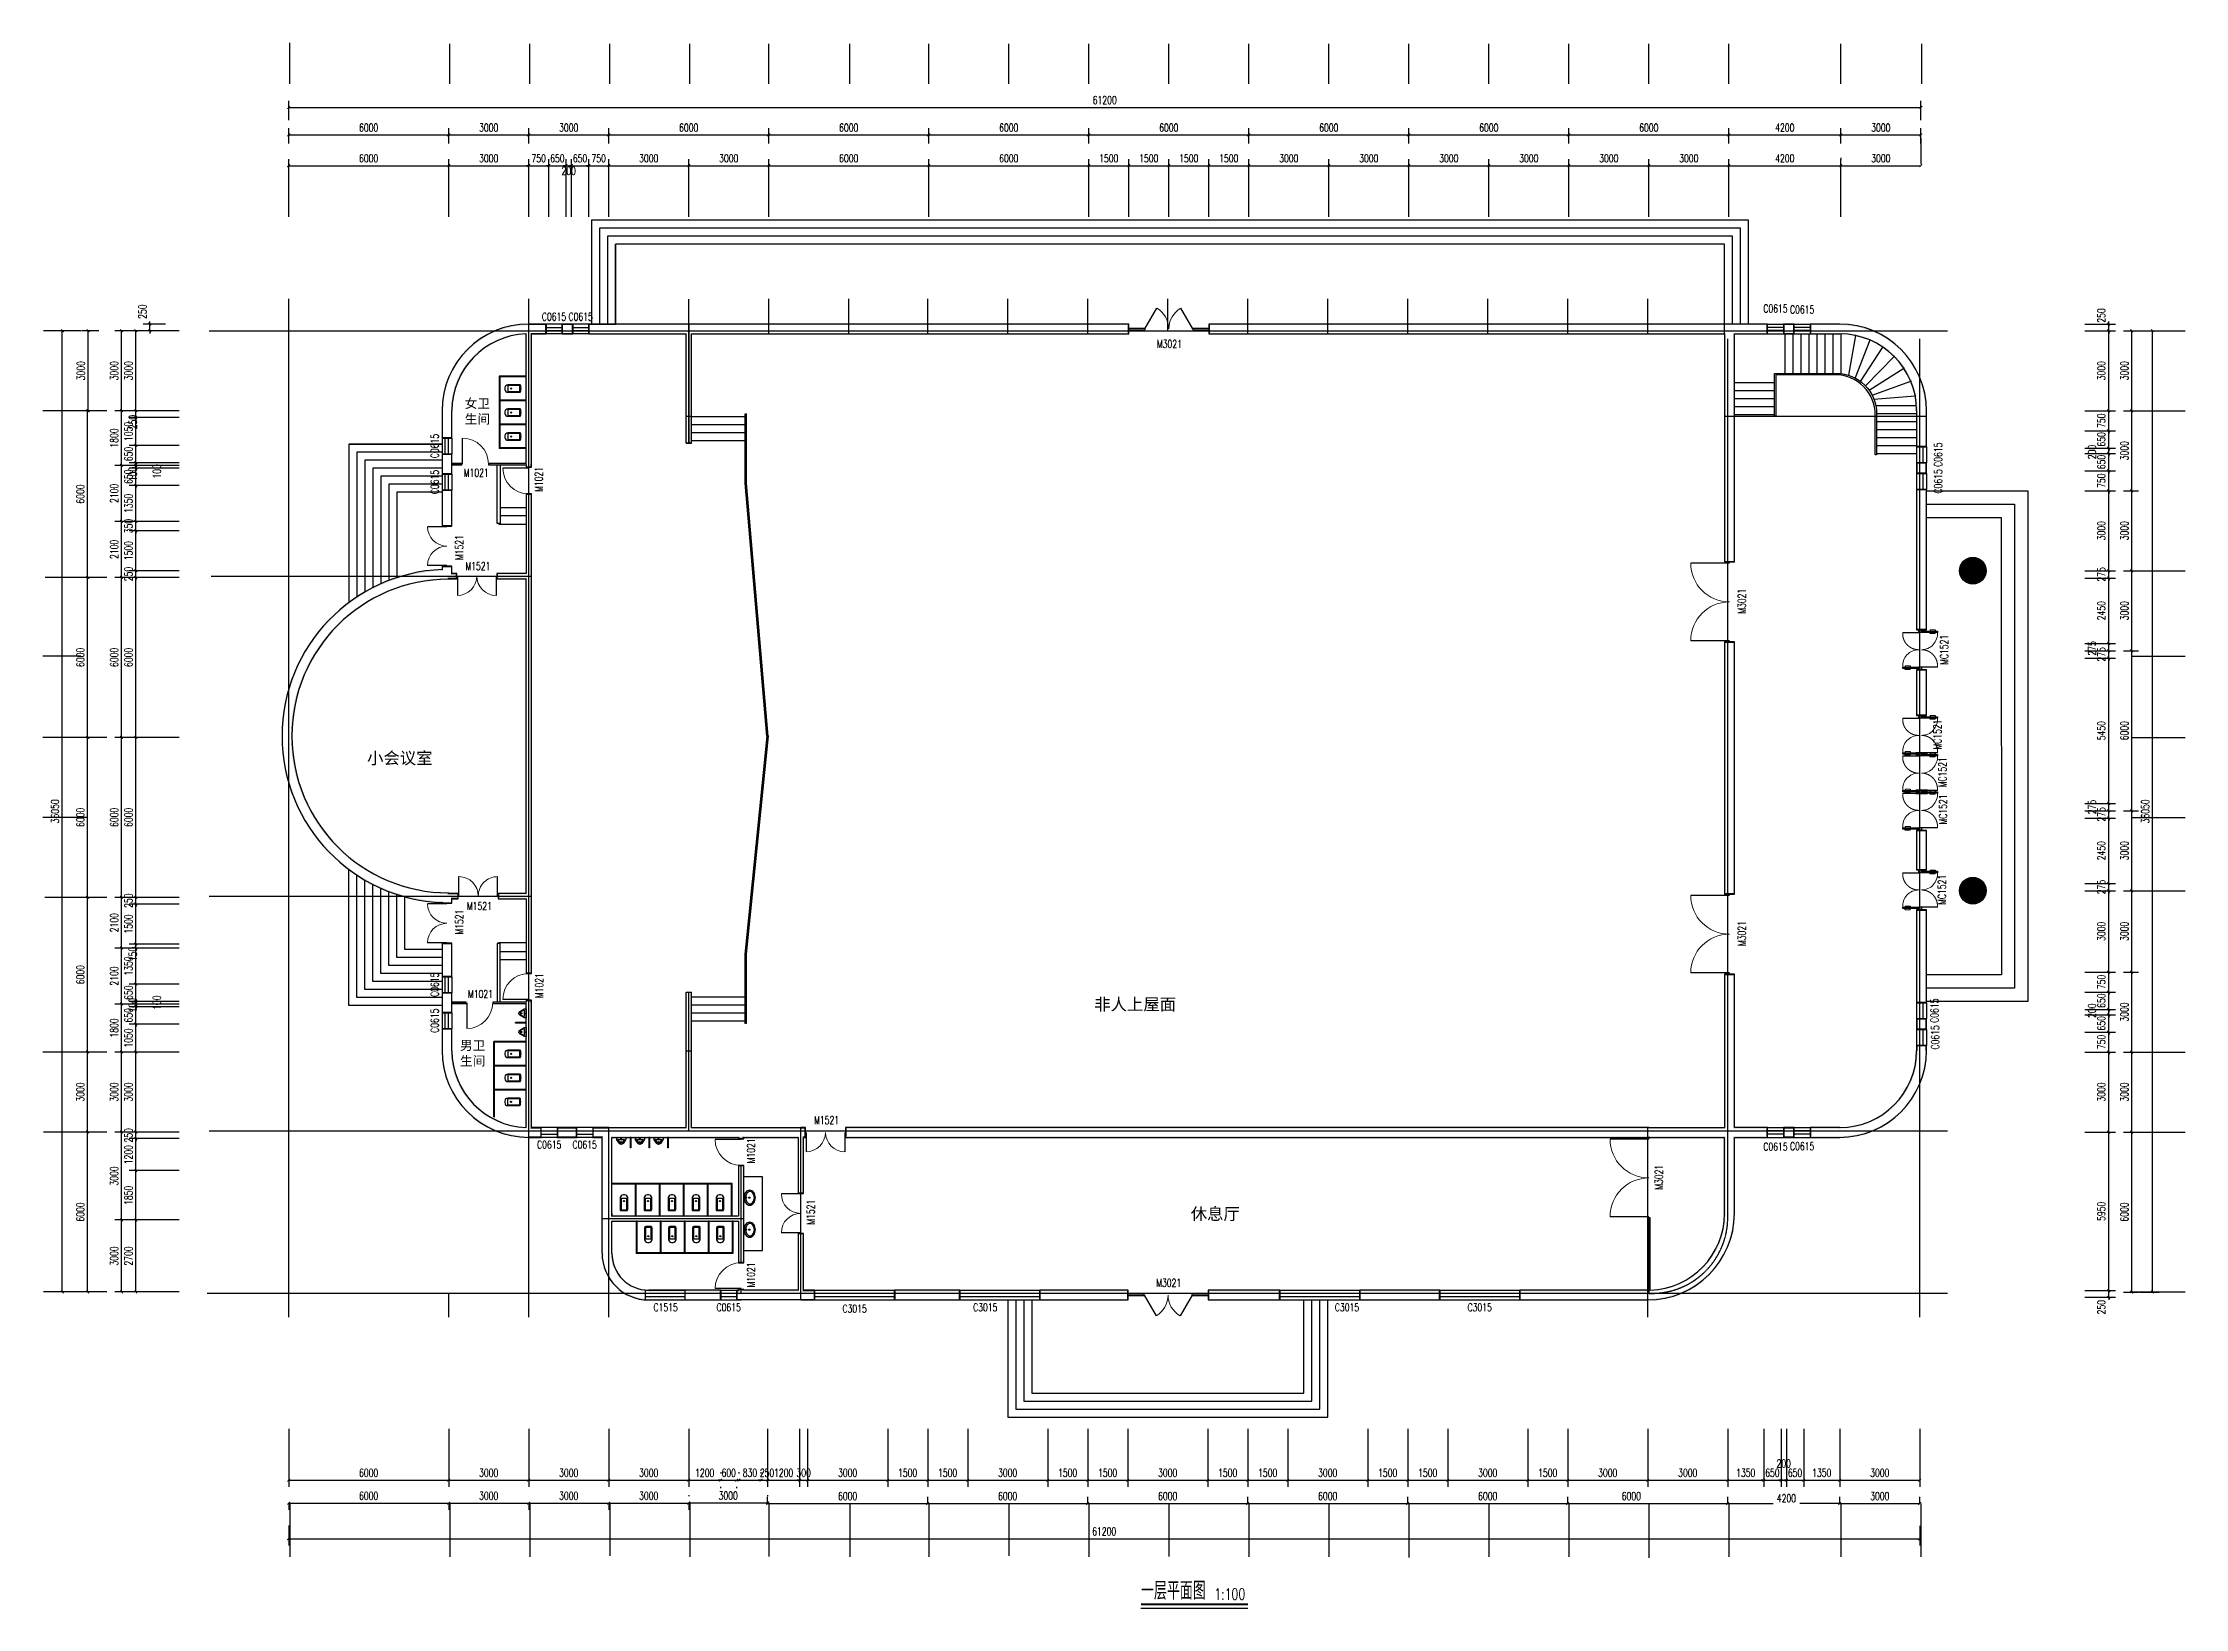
# Model space of a CAD drawing. Header units: millimetres. Extents: x -150677 to 588340, y -254013 to 149700.
# Drawn here: x 36081 to 116410, y -126613 to -67910 of the extents above; entities that cross this region are included whole.
import ezdxf

# ---------------------------------------------------------------- set-up
doc = ezdxf.new("R2010")
doc.units = ezdxf.units.MM
doc.header["$LTSCALE"] = 10
doc.header["$MEASUREMENT"] = 0
doc.linetypes.add('DASHED2', pattern=[0.375, 0.25, -0.125])
doc.linetypes.add('DOTE', pattern=[2.42, 2, -0.2, 0.02, -0.2])
for name, color, linetype in [('DOTE', 1, 'Continuous'), ('LATRINE', 6, 'Continuous'), ('LVTRY', 6, 'Continuous'), ('PUB_DIM', 3, 'Continuous'), ('PUB_TEXT', 7, 'Continuous'), ('PUB_WALL', 9, 'Continuous'), ('WALL', 9, 'Continuous'), ('WINDOW', 4, 'Continuous'), ('WINDOW_TEXT', 7, 'Continuous')]:
    doc.layers.add(name, color=color, linetype=linetype)
doc.styles.add('_TCH_DIM', font='SIMPLEX', dxfattribs={"bigfont": 'GBCBIG'})
doc.styles.add('_TCH_DIM_T3', font='SIMPLEX', dxfattribs={"width": 0.705882, "bigfont": 'GBCBIG'})
doc.styles.add('_TCH_WINDOW', font='SIMPLEX', dxfattribs={"bigfont": 'GBCBIG'})
doc.styles.add('HZHT', font='')
doc.styles.get("Standard").update_dxf_attribs({"font": ''})
doc.styles.get('HZHT').set_extended_font_data('SimSun')
doc.styles.get('Standard').set_extended_font_data('SimSun')
doc.dimstyles.new('_TCH_ARCH&&100', dxfattribs={"dimtxt": 297.5, "dimasz": 100, "dimexe": 250, "dimexo": 300, "dimgap": 126.25, "dimtad": 1, "dimdec": 0, "dimzin": 0, "dimdsep": 46, "dimtxsty": '_TCH_DIM_T3', "dimblk": 'ARCHTICK', "dimcen": 0.09, "dimclrt": 7, "dimazin": 2, "dimtfac": 1, "dimtdec": 0, "dimtix": 1, "dimtmove": 2, "dimatfit": 3, "dimfxl": 1, "dimtolj": 1, "dimtzin": 0, "dimarcsym": 0})

msp = doc.modelspace()

# ---------------------------------------------------------------- texts
at = {"style": 'HZHT'}
for s, p in [('小会议室', (48239.5, -94956.7)), ('非人上屋面', (75504.3, -104189.5)), ('休息厅', (79124, -112049.5))]:
    msp.add_text(s, height=450, dxfattribs=at).set_placement(p)
at = {"char_height": 350, "attachment_point": 1}
for s, insert in [('女卫\\P生间', (51897, -81257.1)), ('男卫\\P生间', (51721.1, -105331.3))]:
    msp.add_mtext_dynamic_manual_height_columns(s, width=937.375, gutter_width=1750, heights=[0], dxfattribs=dict(at, insert=insert))
at = {"layer": 'PUB_TEXT', "style": '_TCH_DIM'}
msp.add_text('一层平面图', height=675.18, dxfattribs=at).set_placement((77257.5, -126295.9))
at = {"layer": 'PUB_TEXT', "style": '_TCH_DIM', "width": 0.705882}
msp.add_text('1:100', height=425, dxfattribs=at).set_placement((80008.3, -126295.9))

# ---------------------------------------------------------------- blocks, each defined once
blk = doc.blocks.new('_ArchTick')
at = {"color": 0, "linetype": 'ByBlock', "const_width": 0.4}
blk.add_lwpolyline([(-0.5, -0.5), (0.5, 0.5)], dxfattribs=at)
blk = doc.blocks.new('*D309')
at = {"layer": 'Defpoints', "color": 0, "transparency": 16777216}
for p in [(113793, -108756), (114407, -108756), (113793, -114758)]:
    blk.add_point(p, dxfattribs=at)
at = {"layer": 'PUB_DIM', "color": 0, "lineweight": -2, "transparency": 16777216}
for p, q in [((114093, -108756), (114657, -108756)), ((114407, -114758), (114407, -108756)), ((114093, -114758), (114657, -114758))]:
    blk.add_line(p, q, dxfattribs=at)
at = {"layer": 'PUB_DIM', "color": 0, "lineweight": -2, "transparency": 16777216, "xscale": 100, "yscale": 100, "zscale": 100}
for p, rotation in [((114407, -108756), 90), ((114407, -114758), 270)]:
    blk.add_blockref('_ArchTick', p, dxfattribs=dict(at, rotation=rotation))
at = {"layer": 'PUB_DIM', "color": 7, "transparency": 16777216, "insert": (114132, -111757), "char_height": 297.5, "attachment_point": 5, "rotation": 90, "style": '_TCH_DIM_T3'}
blk.add_mtext('\\A1;6000', dxfattribs=at)
blk = doc.blocks.new('*D310')
at = {"layer": 'Defpoints', "color": 0, "transparency": 16777216}
for p in [(113793, -105756), (114407, -105756), (113793, -108756)]:
    blk.add_point(p, dxfattribs=at)
at = {"layer": 'PUB_DIM', "color": 0, "lineweight": -2, "transparency": 16777216}
for p, q in [((114093, -105756), (114657, -105756)), ((114407, -108756), (114407, -105756)), ((114093, -108756), (114657, -108756))]:
    blk.add_line(p, q, dxfattribs=at)
at = {"layer": 'PUB_DIM', "color": 0, "lineweight": -2, "transparency": 16777216, "xscale": 100, "yscale": 100, "zscale": 100}
for p, rotation in [((114407, -105756), 90), ((114407, -108756), 270)]:
    blk.add_blockref('_ArchTick', p, dxfattribs=dict(at, rotation=rotation))
at = {"layer": 'PUB_DIM', "color": 7, "transparency": 16777216, "insert": (114132, -107256), "char_height": 297.5, "attachment_point": 5, "rotation": 90, "style": '_TCH_DIM_T3'}
blk.add_mtext('\\A1;3000', dxfattribs=at)
blk = doc.blocks.new('*D311')
at = {"layer": 'Defpoints', "color": 0, "transparency": 16777216}
for p in [(113793, -102756), (114407, -102756), (113793, -105756)]:
    blk.add_point(p, dxfattribs=at)
at = {"layer": 'PUB_DIM', "color": 0, "lineweight": -2, "transparency": 16777216}
for p, q in [((114093, -102756), (114657, -102756)), ((114407, -105756), (114407, -102756)), ((114093, -105756), (114657, -105756))]:
    blk.add_line(p, q, dxfattribs=at)
at = {"layer": 'PUB_DIM', "color": 0, "lineweight": -2, "transparency": 16777216, "xscale": 100, "yscale": 100, "zscale": 100}
for p, rotation in [((114407, -102756), 90), ((114407, -105756), 270)]:
    blk.add_blockref('_ArchTick', p, dxfattribs=dict(at, rotation=rotation))
at = {"layer": 'PUB_DIM', "color": 7, "transparency": 16777216, "insert": (114132, -104256), "char_height": 297.5, "attachment_point": 5, "rotation": 90, "style": '_TCH_DIM_T3'}
blk.add_mtext('\\A1;3000', dxfattribs=at)
blk = doc.blocks.new('*D312')
at = {"layer": 'Defpoints', "color": 0, "transparency": 16777216}
for p in [(113793, -99706), (114407, -99706), (113793, -102756)]:
    blk.add_point(p, dxfattribs=at)
at = {"layer": 'PUB_DIM', "color": 0, "lineweight": -2, "transparency": 16777216}
for p, q in [((114093, -99706), (114657, -99706)), ((114407, -102756), (114407, -99706)), ((114093, -102756), (114657, -102756))]:
    blk.add_line(p, q, dxfattribs=at)
at = {"layer": 'PUB_DIM', "color": 0, "lineweight": -2, "transparency": 16777216, "xscale": 100, "yscale": 100, "zscale": 100}
for p, rotation in [((114407, -99706), 90), ((114407, -102756), 270)]:
    blk.add_blockref('_ArchTick', p, dxfattribs=dict(at, rotation=rotation))
at = {"layer": 'PUB_DIM', "color": 7, "transparency": 16777216, "insert": (114132, -101231), "char_height": 297.5, "attachment_point": 5, "rotation": 90, "style": '_TCH_DIM_T3'}
blk.add_mtext('\\A1;3000', dxfattribs=at)
blk = doc.blocks.new('*D313')
at = {"layer": 'Defpoints', "color": 0, "transparency": 16777216}
for p in [(113793, -96706), (114407, -96706), (113793, -99706)]:
    blk.add_point(p, dxfattribs=at)
at = {"layer": 'PUB_DIM', "color": 0, "lineweight": -2, "transparency": 16777216}
for p, q in [((114093, -96706), (114657, -96706)), ((114407, -99706), (114407, -96706)), ((114093, -99706), (114657, -99706))]:
    blk.add_line(p, q, dxfattribs=at)
at = {"layer": 'PUB_DIM', "color": 0, "lineweight": -2, "transparency": 16777216, "xscale": 100, "yscale": 100, "zscale": 100}
for p, rotation in [((114407, -96706), 90), ((114407, -99706), 270)]:
    blk.add_blockref('_ArchTick', p, dxfattribs=dict(at, rotation=rotation))
at = {"layer": 'PUB_DIM', "color": 7, "transparency": 16777216, "insert": (114132, -98206), "char_height": 297.5, "attachment_point": 5, "rotation": 90, "style": '_TCH_DIM_T3'}
blk.add_mtext('\\A1;3000', dxfattribs=at)
blk = doc.blocks.new('*D314')
at = {"layer": 'Defpoints', "color": 0, "transparency": 16777216}
for p in [(113793, -90706), (114407, -90706), (113793, -96706)]:
    blk.add_point(p, dxfattribs=at)
at = {"layer": 'PUB_DIM', "color": 0, "lineweight": -2, "transparency": 16777216}
for p, q in [((114093, -90706), (114657, -90706)), ((114407, -96706), (114407, -90706)), ((114093, -96706), (114657, -96706))]:
    blk.add_line(p, q, dxfattribs=at)
at = {"layer": 'PUB_DIM', "color": 0, "lineweight": -2, "transparency": 16777216, "xscale": 100, "yscale": 100, "zscale": 100}
for p, rotation in [((114407, -90706), 90), ((114407, -96706), 270)]:
    blk.add_blockref('_ArchTick', p, dxfattribs=dict(at, rotation=rotation))
at = {"layer": 'PUB_DIM', "color": 7, "transparency": 16777216, "insert": (114132, -93706), "char_height": 297.5, "attachment_point": 5, "rotation": 90, "style": '_TCH_DIM_T3'}
blk.add_mtext('\\A1;6000', dxfattribs=at)
blk = doc.blocks.new('*D315')
at = {"layer": 'Defpoints', "color": 0, "transparency": 16777216}
for p in [(113793, -87706), (114407, -87706), (113793, -90706)]:
    blk.add_point(p, dxfattribs=at)
at = {"layer": 'PUB_DIM', "color": 0, "lineweight": -2, "transparency": 16777216}
for p, q in [((114093, -87706), (114657, -87706)), ((114407, -90706), (114407, -87706)), ((114093, -90706), (114657, -90706))]:
    blk.add_line(p, q, dxfattribs=at)
at = {"layer": 'PUB_DIM', "color": 0, "lineweight": -2, "transparency": 16777216, "xscale": 100, "yscale": 100, "zscale": 100}
for p, rotation in [((114407, -87706), 90), ((114407, -90706), 270)]:
    blk.add_blockref('_ArchTick', p, dxfattribs=dict(at, rotation=rotation))
at = {"layer": 'PUB_DIM', "color": 7, "transparency": 16777216, "insert": (114132, -89206), "char_height": 297.5, "attachment_point": 5, "rotation": 90, "style": '_TCH_DIM_T3'}
blk.add_mtext('\\A1;3000', dxfattribs=at)
blk = doc.blocks.new('*D316')
at = {"layer": 'Defpoints', "color": 0, "transparency": 16777216}
for p in [(113793, -84706), (114407, -84706), (113793, -87706)]:
    blk.add_point(p, dxfattribs=at)
at = {"layer": 'PUB_DIM', "color": 0, "lineweight": -2, "transparency": 16777216}
for p, q in [((114093, -84706), (114657, -84706)), ((114407, -87706), (114407, -84706)), ((114093, -87706), (114657, -87706))]:
    blk.add_line(p, q, dxfattribs=at)
at = {"layer": 'PUB_DIM', "color": 0, "lineweight": -2, "transparency": 16777216, "xscale": 100, "yscale": 100, "zscale": 100}
for p, rotation in [((114407, -84706), 90), ((114407, -87706), 270)]:
    blk.add_blockref('_ArchTick', p, dxfattribs=dict(at, rotation=rotation))
at = {"layer": 'PUB_DIM', "color": 7, "transparency": 16777216, "insert": (114132, -86206), "char_height": 297.5, "attachment_point": 5, "rotation": 90, "style": '_TCH_DIM_T3'}
blk.add_mtext('\\A1;3000', dxfattribs=at)
blk = doc.blocks.new('*D317')
at = {"layer": 'Defpoints', "color": 0, "transparency": 16777216}
for p in [(113793, -81706), (114407, -81706), (113793, -84706)]:
    blk.add_point(p, dxfattribs=at)
at = {"layer": 'PUB_DIM', "color": 0, "lineweight": -2, "transparency": 16777216}
for p, q in [((114093, -81706), (114657, -81706)), ((114407, -84706), (114407, -81706)), ((114093, -84706), (114657, -84706))]:
    blk.add_line(p, q, dxfattribs=at)
at = {"layer": 'PUB_DIM', "color": 0, "lineweight": -2, "transparency": 16777216, "xscale": 100, "yscale": 100, "zscale": 100}
for p, rotation in [((114407, -81706), 90), ((114407, -84706), 270)]:
    blk.add_blockref('_ArchTick', p, dxfattribs=dict(at, rotation=rotation))
at = {"layer": 'PUB_DIM', "color": 7, "transparency": 16777216, "insert": (114132, -83206), "char_height": 297.5, "attachment_point": 5, "rotation": 90, "style": '_TCH_DIM_T3'}
blk.add_mtext('\\A1;3000', dxfattribs=at)
blk = doc.blocks.new('*D318')
at = {"layer": 'Defpoints', "color": 0, "transparency": 16777216}
for p in [(113793, -78706), (114407, -78706), (113793, -81706)]:
    blk.add_point(p, dxfattribs=at)
at = {"layer": 'PUB_DIM', "color": 0, "lineweight": -2, "transparency": 16777216}
for p, q in [((114093, -78706), (114657, -78706)), ((114407, -81706), (114407, -78706)), ((114093, -81706), (114657, -81706))]:
    blk.add_line(p, q, dxfattribs=at)
at = {"layer": 'PUB_DIM', "color": 0, "lineweight": -2, "transparency": 16777216, "xscale": 100, "yscale": 100, "zscale": 100}
for p, rotation in [((114407, -78706), 90), ((114407, -81706), 270)]:
    blk.add_blockref('_ArchTick', p, dxfattribs=dict(at, rotation=rotation))
at = {"layer": 'PUB_DIM', "color": 7, "transparency": 16777216, "insert": (114132, -80206), "char_height": 297.5, "attachment_point": 5, "rotation": 90, "style": '_TCH_DIM_T3'}
blk.add_mtext('\\A1;3000', dxfattribs=at)
blk = doc.blocks.new('*D319')
at = {"layer": 'Defpoints', "color": 0, "transparency": 16777216}
for p in [(45299, -119589), (51299, -119589), (51299, -121812)]:
    blk.add_point(p, dxfattribs=at)
at = {"layer": 'PUB_DIM', "color": 0, "lineweight": -2, "transparency": 16777216}
for p, q in [((45299, -119889), (45299, -122062)), ((51299, -119889), (51299, -122062)), ((45299, -121812), (51299, -121812))]:
    blk.add_line(p, q, dxfattribs=at)
at = {"layer": 'PUB_DIM', "color": 0, "lineweight": -2, "transparency": 16777216, "xscale": 100, "yscale": 100, "zscale": 100, "rotation": 180}
blk.add_blockref('_ArchTick', (45299, -121812), dxfattribs=at)
at = {"layer": 'PUB_DIM', "color": 0, "lineweight": -2, "transparency": 16777216, "xscale": 100, "yscale": 100, "zscale": 100}
blk.add_blockref('_ArchTick', (51299, -121812), dxfattribs=at)
at = {"layer": 'PUB_DIM', "color": 7, "transparency": 16777216, "insert": (48299, -121537), "char_height": 297.5, "attachment_point": 5, "style": '_TCH_DIM_T3'}
blk.add_mtext('\\A1;6000', dxfattribs=at)
blk = doc.blocks.new('*D320')
at = {"layer": 'Defpoints', "color": 0, "transparency": 16777216}
for p in [(51299, -119589), (54299, -119589), (54299, -121812)]:
    blk.add_point(p, dxfattribs=at)
at = {"layer": 'PUB_DIM', "color": 0, "lineweight": -2, "transparency": 16777216}
for p, q in [((51299, -119889), (51299, -122062)), ((54299, -119889), (54299, -122062)), ((51299, -121812), (54299, -121812))]:
    blk.add_line(p, q, dxfattribs=at)
at = {"layer": 'PUB_DIM', "color": 0, "lineweight": -2, "transparency": 16777216, "xscale": 100, "yscale": 100, "zscale": 100, "rotation": 180}
blk.add_blockref('_ArchTick', (51299, -121812), dxfattribs=at)
at = {"layer": 'PUB_DIM', "color": 0, "lineweight": -2, "transparency": 16777216, "xscale": 100, "yscale": 100, "zscale": 100}
blk.add_blockref('_ArchTick', (54299, -121812), dxfattribs=at)
at = {"layer": 'PUB_DIM', "color": 7, "transparency": 16777216, "insert": (52799, -121537), "char_height": 297.5, "attachment_point": 5, "style": '_TCH_DIM_T3'}
blk.add_mtext('\\A1;3000', dxfattribs=at)
blk = doc.blocks.new('*D321')
at = {"layer": 'Defpoints', "color": 0, "transparency": 16777216}
for p in [(54299, -119589), (57299, -119589), (57299, -121812)]:
    blk.add_point(p, dxfattribs=at)
at = {"layer": 'PUB_DIM', "color": 0, "lineweight": -2, "transparency": 16777216}
for p, q in [((54299, -119889), (54299, -122062)), ((57299, -119889), (57299, -122062)), ((54299, -121812), (57299, -121812))]:
    blk.add_line(p, q, dxfattribs=at)
at = {"layer": 'PUB_DIM', "color": 0, "lineweight": -2, "transparency": 16777216, "xscale": 100, "yscale": 100, "zscale": 100, "rotation": 180}
blk.add_blockref('_ArchTick', (54299, -121812), dxfattribs=at)
at = {"layer": 'PUB_DIM', "color": 0, "lineweight": -2, "transparency": 16777216, "xscale": 100, "yscale": 100, "zscale": 100}
blk.add_blockref('_ArchTick', (57299, -121812), dxfattribs=at)
at = {"layer": 'PUB_DIM', "color": 7, "transparency": 16777216, "insert": (55799, -121537), "char_height": 297.5, "attachment_point": 5, "style": '_TCH_DIM_T3'}
blk.add_mtext('\\A1;3000', dxfattribs=at)
blk = doc.blocks.new('*D322')
at = {"layer": 'Defpoints', "color": 0, "transparency": 16777216}
for p in [(57299, -119589), (60299, -119589), (60299, -121812)]:
    blk.add_point(p, dxfattribs=at)
at = {"layer": 'PUB_DIM', "color": 0, "lineweight": -2, "transparency": 16777216}
for p, q in [((57299, -119889), (57299, -122062)), ((60299, -119889), (60299, -122062)), ((57299, -121812), (60299, -121812))]:
    blk.add_line(p, q, dxfattribs=at)
at = {"layer": 'PUB_DIM', "color": 0, "lineweight": -2, "transparency": 16777216, "xscale": 100, "yscale": 100, "zscale": 100, "rotation": 180}
blk.add_blockref('_ArchTick', (57299, -121812), dxfattribs=at)
at = {"layer": 'PUB_DIM', "color": 0, "lineweight": -2, "transparency": 16777216, "xscale": 100, "yscale": 100, "zscale": 100}
blk.add_blockref('_ArchTick', (60299, -121812), dxfattribs=at)
at = {"layer": 'PUB_DIM', "color": 7, "transparency": 16777216, "insert": (58799, -121537), "char_height": 297.5, "attachment_point": 5, "style": '_TCH_DIM_T3'}
blk.add_mtext('\\A1;3000', dxfattribs=at)
blk = doc.blocks.new('*D323')
at = {"layer": 'Defpoints', "color": 0, "transparency": 16777216}
for p in [(112349, -114706), (113543, -114706), (112349, -114956)]:
    blk.add_point(p, dxfattribs=at)
at = {"layer": 'PUB_DIM', "color": 0, "lineweight": -2, "transparency": 16777216}
for p, q in [((112649, -114706), (113793, -114706)), ((113543, -114706), (113543, -114606)), ((113543, -114956), (113543, -114706)), ((112649, -114956), (113793, -114956)), ((113543, -114956), (113543, -115056))]:
    blk.add_line(p, q, dxfattribs=at)
at = {"layer": 'PUB_DIM', "color": 0, "lineweight": -2, "transparency": 16777216, "xscale": 100, "yscale": 100, "zscale": 100}
for p, rotation in [((113543, -114706), 270), ((113543, -114956), 90)]:
    blk.add_blockref('_ArchTick', p, dxfattribs=dict(at, rotation=rotation))
at = {"layer": 'PUB_DIM', "color": 7, "transparency": 16777216, "insert": (113268, -115326), "char_height": 297.5, "attachment_point": 5, "rotation": 90, "style": '_TCH_DIM_T3'}
blk.add_mtext('\\A1;250', dxfattribs=at)
blk = doc.blocks.new('*D324')
at = {"layer": 'Defpoints', "color": 0, "transparency": 16777216}
for p in [(112349, -108756), (113543, -108756), (112349, -114706)]:
    blk.add_point(p, dxfattribs=at)
at = {"layer": 'PUB_DIM', "color": 0, "lineweight": -2, "transparency": 16777216}
for p, q in [((112649, -108756), (113793, -108756)), ((113543, -114706), (113543, -108756)), ((112649, -114706), (113793, -114706))]:
    blk.add_line(p, q, dxfattribs=at)
at = {"layer": 'PUB_DIM', "color": 0, "lineweight": -2, "transparency": 16777216, "xscale": 100, "yscale": 100, "zscale": 100}
for p, rotation in [((113543, -108756), 90), ((113543, -114706), 270)]:
    blk.add_blockref('_ArchTick', p, dxfattribs=dict(at, rotation=rotation))
at = {"layer": 'PUB_DIM', "color": 7, "transparency": 16777216, "insert": (113268, -111731), "char_height": 297.5, "attachment_point": 5, "rotation": 90, "style": '_TCH_DIM_T3'}
blk.add_mtext('\\A1;5950', dxfattribs=at)
blk = doc.blocks.new('*D325')
at = {"layer": 'Defpoints', "color": 0, "transparency": 16777216}
for p in [(112349, -105756), (113543, -105756), (112349, -108756)]:
    blk.add_point(p, dxfattribs=at)
at = {"layer": 'PUB_DIM', "color": 0, "lineweight": -2, "transparency": 16777216}
for p, q in [((112649, -105756), (113793, -105756)), ((113543, -108756), (113543, -105756)), ((112649, -108756), (113793, -108756))]:
    blk.add_line(p, q, dxfattribs=at)
at = {"layer": 'PUB_DIM', "color": 0, "lineweight": -2, "transparency": 16777216, "xscale": 100, "yscale": 100, "zscale": 100}
for p, rotation in [((113543, -105756), 90), ((113543, -108756), 270)]:
    blk.add_blockref('_ArchTick', p, dxfattribs=dict(at, rotation=rotation))
at = {"layer": 'PUB_DIM', "color": 7, "transparency": 16777216, "insert": (113268, -107256), "char_height": 297.5, "attachment_point": 5, "rotation": 90, "style": '_TCH_DIM_T3'}
blk.add_mtext('\\A1;3000', dxfattribs=at)
blk = doc.blocks.new('*D326')
at = {"layer": 'Defpoints', "color": 0, "transparency": 16777216}
for p in [(112349, -105006), (113543, -105006), (112349, -105756)]:
    blk.add_point(p, dxfattribs=at)
at = {"layer": 'PUB_DIM', "color": 0, "lineweight": -2, "transparency": 16777216}
for p, q in [((112649, -105006), (113793, -105006)), ((113543, -105006), (113543, -104906)), ((113543, -105756), (113543, -105006)), ((112649, -105756), (113793, -105756)), ((113543, -105756), (113543, -105856))]:
    blk.add_line(p, q, dxfattribs=at)
at = {"layer": 'PUB_DIM', "color": 0, "lineweight": -2, "transparency": 16777216, "xscale": 100, "yscale": 100, "zscale": 100}
for p, rotation in [((113543, -105006), 270), ((113543, -105756), 90)]:
    blk.add_blockref('_ArchTick', p, dxfattribs=dict(at, rotation=rotation))
at = {"layer": 'PUB_DIM', "color": 7, "transparency": 16777216, "insert": (113268, -105381), "char_height": 297.5, "attachment_point": 5, "rotation": 90, "style": '_TCH_DIM_T3'}
blk.add_mtext('\\A1;750', dxfattribs=at)
blk = doc.blocks.new('*D327')
at = {"layer": 'Defpoints', "color": 0, "transparency": 16777216}
for p in [(112349, -104356), (113543, -104356), (112349, -105006)]:
    blk.add_point(p, dxfattribs=at)
at = {"layer": 'PUB_DIM', "color": 0, "lineweight": -2, "transparency": 16777216}
for p, q in [((112649, -104356), (113793, -104356)), ((113543, -104356), (113543, -104256)), ((113543, -105006), (113543, -104356)), ((112649, -105006), (113793, -105006)), ((113543, -105006), (113543, -105106))]:
    blk.add_line(p, q, dxfattribs=at)
at = {"layer": 'PUB_DIM', "color": 0, "lineweight": -2, "transparency": 16777216, "xscale": 100, "yscale": 100, "zscale": 100}
for p, rotation in [((113543, -104356), 270), ((113543, -105006), 90)]:
    blk.add_blockref('_ArchTick', p, dxfattribs=dict(at, rotation=rotation))
at = {"layer": 'PUB_DIM', "color": 7, "transparency": 16777216, "insert": (113268, -104681), "char_height": 297.5, "attachment_point": 5, "rotation": 90, "style": '_TCH_DIM_T3'}
blk.add_mtext('\\A1;650', dxfattribs=at)
blk = doc.blocks.new('*D328')
at = {"layer": 'Defpoints', "color": 0, "transparency": 16777216}
for p in [(112349, -104156), (112349, -104356), (113543, -104156)]:
    blk.add_point(p, dxfattribs=at)
at = {"layer": 'PUB_DIM', "color": 0, "lineweight": -2, "transparency": 16777216}
for p, q in [((112649, -104156), (113793, -104156)), ((112649, -104356), (113793, -104356)), ((113543, -104156), (113543, -104056)), ((113543, -104356), (113543, -104156)), ((113543, -104356), (113543, -104456))]:
    blk.add_line(p, q, dxfattribs=at)
at = {"layer": 'PUB_DIM', "color": 0, "lineweight": -2, "transparency": 16777216, "xscale": 100, "yscale": 100, "zscale": 100}
for p, rotation in [((113543, -104156), 270), ((113543, -104356), 90)]:
    blk.add_blockref('_ArchTick', p, dxfattribs=dict(at, rotation=rotation))
at = {"layer": 'PUB_DIM', "color": 7, "transparency": 16777216, "insert": (112918, -104206), "char_height": 297.5, "attachment_point": 5, "rotation": 90, "style": '_TCH_DIM_T3'}
blk.add_mtext('\\A1;200', dxfattribs=at)
blk = doc.blocks.new('*D329')
at = {"layer": 'Defpoints', "color": 0, "transparency": 16777216}
for p in [(112349, -103506), (113543, -103506), (112349, -104156)]:
    blk.add_point(p, dxfattribs=at)
at = {"layer": 'PUB_DIM', "color": 0, "lineweight": -2, "transparency": 16777216}
for p, q in [((112649, -103506), (113793, -103506)), ((113543, -103506), (113543, -103406)), ((113543, -104156), (113543, -103506)), ((112649, -104156), (113793, -104156)), ((113543, -104156), (113543, -104256))]:
    blk.add_line(p, q, dxfattribs=at)
at = {"layer": 'PUB_DIM', "color": 0, "lineweight": -2, "transparency": 16777216, "xscale": 100, "yscale": 100, "zscale": 100}
for p, rotation in [((113543, -103506), 270), ((113543, -104156), 90)]:
    blk.add_blockref('_ArchTick', p, dxfattribs=dict(at, rotation=rotation))
at = {"layer": 'PUB_DIM', "color": 7, "transparency": 16777216, "insert": (113268, -103831), "char_height": 297.5, "attachment_point": 5, "rotation": 90, "style": '_TCH_DIM_T3'}
blk.add_mtext('\\A1;650', dxfattribs=at)
blk = doc.blocks.new('*D330')
at = {"layer": 'Defpoints', "color": 0, "transparency": 16777216}
for p in [(112349, -102756), (113543, -102756), (112349, -103506)]:
    blk.add_point(p, dxfattribs=at)
at = {"layer": 'PUB_DIM', "color": 0, "lineweight": -2, "transparency": 16777216}
for p, q in [((112649, -102756), (113793, -102756)), ((113543, -102756), (113543, -102656)), ((113543, -103506), (113543, -102756)), ((112649, -103506), (113793, -103506)), ((113543, -103506), (113543, -103606))]:
    blk.add_line(p, q, dxfattribs=at)
at = {"layer": 'PUB_DIM', "color": 0, "lineweight": -2, "transparency": 16777216, "xscale": 100, "yscale": 100, "zscale": 100}
for p, rotation in [((113543, -102756), 270), ((113543, -103506), 90)]:
    blk.add_blockref('_ArchTick', p, dxfattribs=dict(at, rotation=rotation))
at = {"layer": 'PUB_DIM', "color": 7, "transparency": 16777216, "insert": (113268, -103131), "char_height": 297.5, "attachment_point": 5, "rotation": 90, "style": '_TCH_DIM_T3'}
blk.add_mtext('\\A1;750', dxfattribs=at)
blk = doc.blocks.new('*D331')
at = {"layer": 'Defpoints', "color": 0, "transparency": 16777216}
for p in [(112349, -99706), (113543, -99706), (112349, -102756)]:
    blk.add_point(p, dxfattribs=at)
at = {"layer": 'PUB_DIM', "color": 0, "lineweight": -2, "transparency": 16777216}
for p, q in [((112649, -99706), (113793, -99706)), ((113543, -102756), (113543, -99706)), ((112649, -102756), (113793, -102756))]:
    blk.add_line(p, q, dxfattribs=at)
at = {"layer": 'PUB_DIM', "color": 0, "lineweight": -2, "transparency": 16777216, "xscale": 100, "yscale": 100, "zscale": 100}
for p, rotation in [((113543, -99706), 90), ((113543, -102756), 270)]:
    blk.add_blockref('_ArchTick', p, dxfattribs=dict(at, rotation=rotation))
at = {"layer": 'PUB_DIM', "color": 7, "transparency": 16777216, "insert": (113268, -101231), "char_height": 297.5, "attachment_point": 5, "rotation": 90, "style": '_TCH_DIM_T3'}
blk.add_mtext('\\A1;3000', dxfattribs=at)
blk = doc.blocks.new('*D332')
at = {"layer": 'Defpoints', "color": 0, "transparency": 16777216}
for p in [(112349, -99431), (113543, -99431), (112349, -99706)]:
    blk.add_point(p, dxfattribs=at)
at = {"layer": 'PUB_DIM', "color": 0, "lineweight": -2, "transparency": 16777216}
for p, q in [((112649, -99431), (113793, -99431)), ((113543, -99431), (113543, -99331)), ((113543, -99706), (113543, -99431)), ((112649, -99706), (113793, -99706)), ((113543, -99706), (113543, -99806))]:
    blk.add_line(p, q, dxfattribs=at)
at = {"layer": 'PUB_DIM', "color": 0, "lineweight": -2, "transparency": 16777216, "xscale": 100, "yscale": 100, "zscale": 100}
for p, rotation in [((113543, -99431), 270), ((113543, -99706), 90)]:
    blk.add_blockref('_ArchTick', p, dxfattribs=dict(at, rotation=rotation))
at = {"layer": 'PUB_DIM', "color": 7, "transparency": 16777216, "insert": (113268, -99569), "char_height": 297.5, "attachment_point": 5, "rotation": 90, "style": '_TCH_DIM_T3'}
blk.add_mtext('\\A1;275', dxfattribs=at)
blk = doc.blocks.new('*D333')
at = {"layer": 'Defpoints', "color": 0, "transparency": 16777216}
for p in [(112349, -96981), (113543, -96981), (112349, -99431)]:
    blk.add_point(p, dxfattribs=at)
at = {"layer": 'PUB_DIM', "color": 0, "lineweight": -2, "transparency": 16777216}
for p, q in [((112649, -96981), (113793, -96981)), ((113543, -99431), (113543, -96981)), ((112649, -99431), (113793, -99431))]:
    blk.add_line(p, q, dxfattribs=at)
at = {"layer": 'PUB_DIM', "color": 0, "lineweight": -2, "transparency": 16777216, "xscale": 100, "yscale": 100, "zscale": 100}
for p, rotation in [((113543, -96981), 90), ((113543, -99431), 270)]:
    blk.add_blockref('_ArchTick', p, dxfattribs=dict(at, rotation=rotation))
at = {"layer": 'PUB_DIM', "color": 7, "transparency": 16777216, "insert": (113268, -98206), "char_height": 297.5, "attachment_point": 5, "rotation": 90, "style": '_TCH_DIM_T3'}
blk.add_mtext('\\A1;2450', dxfattribs=at)
blk = doc.blocks.new('*D334')
at = {"layer": 'Defpoints', "color": 0, "transparency": 16777216}
for p in [(112349, -96706), (112349, -96981), (113543, -96706)]:
    blk.add_point(p, dxfattribs=at)
at = {"layer": 'PUB_DIM', "color": 0, "lineweight": -2, "transparency": 16777216}
for p, q in [((112649, -96706), (113793, -96706)), ((112649, -96981), (113793, -96981)), ((113543, -96706), (113543, -96606)), ((113543, -96981), (113543, -96706)), ((113543, -96981), (113543, -97081))]:
    blk.add_line(p, q, dxfattribs=at)
at = {"layer": 'PUB_DIM', "color": 0, "lineweight": -2, "transparency": 16777216, "xscale": 100, "yscale": 100, "zscale": 100}
for p, rotation in [((113543, -96706), 270), ((113543, -96981), 90)]:
    blk.add_blockref('_ArchTick', p, dxfattribs=dict(at, rotation=rotation))
at = {"layer": 'PUB_DIM', "color": 7, "transparency": 16777216, "insert": (113268, -96844), "char_height": 297.5, "attachment_point": 5, "rotation": 90, "style": '_TCH_DIM_T3'}
blk.add_mtext('\\A1;275', dxfattribs=at)
blk = doc.blocks.new('*D335')
at = {"layer": 'Defpoints', "color": 0, "transparency": 16777216}
for p in [(112349, -96431), (112349, -96706), (113543, -96431)]:
    blk.add_point(p, dxfattribs=at)
at = {"layer": 'PUB_DIM', "color": 0, "lineweight": -2, "transparency": 16777216}
for p, q in [((112649, -96431), (113793, -96431)), ((112649, -96706), (113793, -96706)), ((113543, -96706), (113543, -96431))]:
    blk.add_line(p, q, dxfattribs=at)
at = {"layer": 'PUB_DIM', "color": 0, "lineweight": -2, "transparency": 16777216, "xscale": 100, "yscale": 100, "zscale": 100}
for p, rotation in [((113543, -96431), 90), ((113543, -96706), 270)]:
    blk.add_blockref('_ArchTick', p, dxfattribs=dict(at, rotation=rotation))
at = {"layer": 'PUB_DIM', "color": 7, "transparency": 16777216, "insert": (112918, -96569), "char_height": 297.5, "attachment_point": 5, "rotation": 90, "style": '_TCH_DIM_T3'}
blk.add_mtext('\\A1;275', dxfattribs=at)
blk = doc.blocks.new('*D336')
at = {"layer": 'Defpoints', "color": 0, "transparency": 16777216}
for p in [(112349, -90981), (113543, -90981), (112349, -96431)]:
    blk.add_point(p, dxfattribs=at)
at = {"layer": 'PUB_DIM', "color": 0, "lineweight": -2, "transparency": 16777216}
for p, q in [((112649, -90981), (113793, -90981)), ((113543, -96431), (113543, -90981)), ((112649, -96431), (113793, -96431))]:
    blk.add_line(p, q, dxfattribs=at)
at = {"layer": 'PUB_DIM', "color": 0, "lineweight": -2, "transparency": 16777216, "xscale": 100, "yscale": 100, "zscale": 100}
for p, rotation in [((113543, -90981), 90), ((113543, -96431), 270)]:
    blk.add_blockref('_ArchTick', p, dxfattribs=dict(at, rotation=rotation))
at = {"layer": 'PUB_DIM', "color": 7, "transparency": 16777216, "insert": (113268, -93706), "char_height": 297.5, "attachment_point": 5, "rotation": 90, "style": '_TCH_DIM_T3'}
blk.add_mtext('\\A1;5450', dxfattribs=at)
blk = doc.blocks.new('*D337')
at = {"layer": 'Defpoints', "color": 0, "transparency": 16777216}
for p in [(112349, -90706), (113543, -90706), (112349, -90981)]:
    blk.add_point(p, dxfattribs=at)
at = {"layer": 'PUB_DIM', "color": 0, "lineweight": -2, "transparency": 16777216}
for p, q in [((112649, -90706), (113793, -90706)), ((113543, -90706), (113543, -90606)), ((113543, -90981), (113543, -90706)), ((112649, -90981), (113793, -90981)), ((113543, -90981), (113543, -91081))]:
    blk.add_line(p, q, dxfattribs=at)
at = {"layer": 'PUB_DIM', "color": 0, "lineweight": -2, "transparency": 16777216, "xscale": 100, "yscale": 100, "zscale": 100}
for p, rotation in [((113543, -90706), 270), ((113543, -90981), 90)]:
    blk.add_blockref('_ArchTick', p, dxfattribs=dict(at, rotation=rotation))
at = {"layer": 'PUB_DIM', "color": 7, "transparency": 16777216, "insert": (113268, -90844), "char_height": 297.5, "attachment_point": 5, "rotation": 90, "style": '_TCH_DIM_T3'}
blk.add_mtext('\\A1;275', dxfattribs=at)
blk = doc.blocks.new('*D338')
at = {"layer": 'Defpoints', "color": 0, "transparency": 16777216}
for p in [(112349, -90431), (112349, -90706), (113543, -90431)]:
    blk.add_point(p, dxfattribs=at)
at = {"layer": 'PUB_DIM', "color": 0, "lineweight": -2, "transparency": 16777216}
for p, q in [((112649, -90431), (113793, -90431)), ((112649, -90706), (113793, -90706)), ((113543, -90706), (113543, -90431))]:
    blk.add_line(p, q, dxfattribs=at)
at = {"layer": 'PUB_DIM', "color": 0, "lineweight": -2, "transparency": 16777216, "xscale": 100, "yscale": 100, "zscale": 100}
for p, rotation in [((113543, -90431), 90), ((113543, -90706), 270)]:
    blk.add_blockref('_ArchTick', p, dxfattribs=dict(at, rotation=rotation))
at = {"layer": 'PUB_DIM', "color": 7, "transparency": 16777216, "insert": (112918, -90619), "char_height": 297.5, "attachment_point": 5, "rotation": 90, "style": '_TCH_DIM_T3'}
blk.add_mtext('\\A1;275', dxfattribs=at)
blk = doc.blocks.new('*D339')
at = {"layer": 'Defpoints', "color": 0, "transparency": 16777216}
for p in [(112349, -87981), (113543, -87981), (112349, -90431)]:
    blk.add_point(p, dxfattribs=at)
at = {"layer": 'PUB_DIM', "color": 0, "lineweight": -2, "transparency": 16777216}
for p, q in [((112649, -87981), (113793, -87981)), ((113543, -90431), (113543, -87981)), ((112649, -90431), (113793, -90431))]:
    blk.add_line(p, q, dxfattribs=at)
at = {"layer": 'PUB_DIM', "color": 0, "lineweight": -2, "transparency": 16777216, "xscale": 100, "yscale": 100, "zscale": 100}
for p, rotation in [((113543, -87981), 90), ((113543, -90431), 270)]:
    blk.add_blockref('_ArchTick', p, dxfattribs=dict(at, rotation=rotation))
at = {"layer": 'PUB_DIM', "color": 7, "transparency": 16777216, "insert": (113268, -89206), "char_height": 297.5, "attachment_point": 5, "rotation": 90, "style": '_TCH_DIM_T3'}
blk.add_mtext('\\A1;2450', dxfattribs=at)
blk = doc.blocks.new('*D340')
at = {"layer": 'Defpoints', "color": 0, "transparency": 16777216}
for p in [(112349, -87706), (112349, -87981), (113543, -87706)]:
    blk.add_point(p, dxfattribs=at)
at = {"layer": 'PUB_DIM', "color": 0, "lineweight": -2, "transparency": 16777216}
for p, q in [((112649, -87706), (113793, -87706)), ((112649, -87981), (113793, -87981)), ((113543, -87706), (113543, -87606)), ((113543, -87981), (113543, -87706)), ((113543, -87981), (113543, -88081))]:
    blk.add_line(p, q, dxfattribs=at)
at = {"layer": 'PUB_DIM', "color": 0, "lineweight": -2, "transparency": 16777216, "xscale": 100, "yscale": 100, "zscale": 100}
for p, rotation in [((113543, -87706), 270), ((113543, -87981), 90)]:
    blk.add_blockref('_ArchTick', p, dxfattribs=dict(at, rotation=rotation))
at = {"layer": 'PUB_DIM', "color": 7, "transparency": 16777216, "insert": (113268, -87844), "char_height": 297.5, "attachment_point": 5, "rotation": 90, "style": '_TCH_DIM_T3'}
blk.add_mtext('\\A1;275', dxfattribs=at)
blk = doc.blocks.new('*D341')
at = {"layer": 'Defpoints', "color": 0, "transparency": 16777216}
for p in [(112349, -84706), (113543, -84706), (112349, -87706)]:
    blk.add_point(p, dxfattribs=at)
at = {"layer": 'PUB_DIM', "color": 0, "lineweight": -2, "transparency": 16777216}
for p, q in [((112649, -84706), (113793, -84706)), ((113543, -87706), (113543, -84706)), ((112649, -87706), (113793, -87706))]:
    blk.add_line(p, q, dxfattribs=at)
at = {"layer": 'PUB_DIM', "color": 0, "lineweight": -2, "transparency": 16777216, "xscale": 100, "yscale": 100, "zscale": 100}
for p, rotation in [((113543, -84706), 90), ((113543, -87706), 270)]:
    blk.add_blockref('_ArchTick', p, dxfattribs=dict(at, rotation=rotation))
at = {"layer": 'PUB_DIM', "color": 7, "transparency": 16777216, "insert": (113268, -86206), "char_height": 297.5, "attachment_point": 5, "rotation": 90, "style": '_TCH_DIM_T3'}
blk.add_mtext('\\A1;3000', dxfattribs=at)
blk = doc.blocks.new('*D342')
at = {"layer": 'Defpoints', "color": 0, "transparency": 16777216}
for p in [(112349, -83956), (113543, -83956), (112349, -84706)]:
    blk.add_point(p, dxfattribs=at)
at = {"layer": 'PUB_DIM', "color": 0, "lineweight": -2, "transparency": 16777216}
for p, q in [((112649, -83956), (113793, -83956)), ((113543, -83956), (113543, -83856)), ((113543, -84706), (113543, -83956)), ((112649, -84706), (113793, -84706)), ((113543, -84706), (113543, -84806))]:
    blk.add_line(p, q, dxfattribs=at)
at = {"layer": 'PUB_DIM', "color": 0, "lineweight": -2, "transparency": 16777216, "xscale": 100, "yscale": 100, "zscale": 100}
for p, rotation in [((113543, -83956), 270), ((113543, -84706), 90)]:
    blk.add_blockref('_ArchTick', p, dxfattribs=dict(at, rotation=rotation))
at = {"layer": 'PUB_DIM', "color": 7, "transparency": 16777216, "insert": (113268, -84331), "char_height": 297.5, "attachment_point": 5, "rotation": 90, "style": '_TCH_DIM_T3'}
blk.add_mtext('\\A1;750', dxfattribs=at)
blk = doc.blocks.new('*D343')
at = {"layer": 'Defpoints', "color": 0, "transparency": 16777216}
for p in [(112349, -83306), (113543, -83306), (112349, -83956)]:
    blk.add_point(p, dxfattribs=at)
at = {"layer": 'PUB_DIM', "color": 0, "lineweight": -2, "transparency": 16777216}
for p, q in [((112649, -83306), (113793, -83306)), ((113543, -83306), (113543, -83206)), ((113543, -83956), (113543, -83306)), ((112649, -83956), (113793, -83956)), ((113543, -83956), (113543, -84056))]:
    blk.add_line(p, q, dxfattribs=at)
at = {"layer": 'PUB_DIM', "color": 0, "lineweight": -2, "transparency": 16777216, "xscale": 100, "yscale": 100, "zscale": 100}
for p, rotation in [((113543, -83306), 270), ((113543, -83956), 90)]:
    blk.add_blockref('_ArchTick', p, dxfattribs=dict(at, rotation=rotation))
at = {"layer": 'PUB_DIM', "color": 7, "transparency": 16777216, "insert": (113268, -83631), "char_height": 297.5, "attachment_point": 5, "rotation": 90, "style": '_TCH_DIM_T3'}
blk.add_mtext('\\A1;650', dxfattribs=at)
blk = doc.blocks.new('*D344')
at = {"layer": 'Defpoints', "color": 0, "transparency": 16777216}
for p in [(112349, -83106), (112349, -83306), (113543, -83106)]:
    blk.add_point(p, dxfattribs=at)
at = {"layer": 'PUB_DIM', "color": 0, "lineweight": -2, "transparency": 16777216}
for p, q in [((112649, -83106), (113793, -83106)), ((112649, -83306), (113793, -83306)), ((113543, -83106), (113543, -83006)), ((113543, -83306), (113543, -83106)), ((113543, -83306), (113543, -83406))]:
    blk.add_line(p, q, dxfattribs=at)
at = {"layer": 'PUB_DIM', "color": 0, "lineweight": -2, "transparency": 16777216, "xscale": 100, "yscale": 100, "zscale": 100}
for p, rotation in [((113543, -83106), 270), ((113543, -83306), 90)]:
    blk.add_blockref('_ArchTick', p, dxfattribs=dict(at, rotation=rotation))
at = {"layer": 'PUB_DIM', "color": 7, "transparency": 16777216, "insert": (112918, -83256), "char_height": 297.5, "attachment_point": 5, "rotation": 90, "style": '_TCH_DIM_T3'}
blk.add_mtext('\\A1;200', dxfattribs=at)
blk = doc.blocks.new('*D345')
at = {"layer": 'Defpoints', "color": 0, "transparency": 16777216}
for p in [(112349, -82456), (113543, -82456), (112349, -83106)]:
    blk.add_point(p, dxfattribs=at)
at = {"layer": 'PUB_DIM', "color": 0, "lineweight": -2, "transparency": 16777216}
for p, q in [((112649, -82456), (113793, -82456)), ((113543, -82456), (113543, -82356)), ((113543, -83106), (113543, -82456)), ((112649, -83106), (113793, -83106)), ((113543, -83106), (113543, -83206))]:
    blk.add_line(p, q, dxfattribs=at)
at = {"layer": 'PUB_DIM', "color": 0, "lineweight": -2, "transparency": 16777216, "xscale": 100, "yscale": 100, "zscale": 100}
for p, rotation in [((113543, -82456), 270), ((113543, -83106), 90)]:
    blk.add_blockref('_ArchTick', p, dxfattribs=dict(at, rotation=rotation))
at = {"layer": 'PUB_DIM', "color": 7, "transparency": 16777216, "insert": (113268, -82781), "char_height": 297.5, "attachment_point": 5, "rotation": 90, "style": '_TCH_DIM_T3'}
blk.add_mtext('\\A1;650', dxfattribs=at)
blk = doc.blocks.new('*D346')
at = {"layer": 'Defpoints', "color": 0, "transparency": 16777216}
for p in [(112349, -81706), (113543, -81706), (112349, -82456)]:
    blk.add_point(p, dxfattribs=at)
at = {"layer": 'PUB_DIM', "color": 0, "lineweight": -2, "transparency": 16777216}
for p, q in [((112649, -81706), (113793, -81706)), ((113543, -81706), (113543, -81606)), ((113543, -82456), (113543, -81706)), ((112649, -82456), (113793, -82456)), ((113543, -82456), (113543, -82556))]:
    blk.add_line(p, q, dxfattribs=at)
at = {"layer": 'PUB_DIM', "color": 0, "lineweight": -2, "transparency": 16777216, "xscale": 100, "yscale": 100, "zscale": 100}
for p, rotation in [((113543, -81706), 270), ((113543, -82456), 90)]:
    blk.add_blockref('_ArchTick', p, dxfattribs=dict(at, rotation=rotation))
at = {"layer": 'PUB_DIM', "color": 7, "transparency": 16777216, "insert": (113268, -82081), "char_height": 297.5, "attachment_point": 5, "rotation": 90, "style": '_TCH_DIM_T3'}
blk.add_mtext('\\A1;750', dxfattribs=at)
blk = doc.blocks.new('*D347')
at = {"layer": 'Defpoints', "color": 0, "transparency": 16777216}
for p in [(112349, -78706), (113543, -78706), (112349, -81706)]:
    blk.add_point(p, dxfattribs=at)
at = {"layer": 'PUB_DIM', "color": 0, "lineweight": -2, "transparency": 16777216}
for p, q in [((112649, -78706), (113793, -78706)), ((113543, -81706), (113543, -78706)), ((112649, -81706), (113793, -81706))]:
    blk.add_line(p, q, dxfattribs=at)
at = {"layer": 'PUB_DIM', "color": 0, "lineweight": -2, "transparency": 16777216, "xscale": 100, "yscale": 100, "zscale": 100}
for p, rotation in [((113543, -78706), 90), ((113543, -81706), 270)]:
    blk.add_blockref('_ArchTick', p, dxfattribs=dict(at, rotation=rotation))
at = {"layer": 'PUB_DIM', "color": 7, "transparency": 16777216, "insert": (113268, -80206), "char_height": 297.5, "attachment_point": 5, "rotation": 90, "style": '_TCH_DIM_T3'}
blk.add_mtext('\\A1;3000', dxfattribs=at)
blk = doc.blocks.new('*D348')
at = {"layer": 'Defpoints', "color": 0, "transparency": 16777216}
for p in [(112349, -78456), (112349, -78706), (113543, -78456)]:
    blk.add_point(p, dxfattribs=at)
at = {"layer": 'PUB_DIM', "color": 0, "lineweight": -2, "transparency": 16777216}
for p, q in [((112649, -78456), (113793, -78456)), ((112649, -78706), (113793, -78706)), ((113543, -78456), (113543, -78356)), ((113543, -78706), (113543, -78456)), ((113543, -78706), (113543, -78806))]:
    blk.add_line(p, q, dxfattribs=at)
at = {"layer": 'PUB_DIM', "color": 0, "lineweight": -2, "transparency": 16777216, "xscale": 100, "yscale": 100, "zscale": 100}
for p, rotation in [((113543, -78456), 270), ((113543, -78706), 90)]:
    blk.add_blockref('_ArchTick', p, dxfattribs=dict(at, rotation=rotation))
at = {"layer": 'PUB_DIM', "color": 7, "transparency": 16777216, "insert": (113268, -78136), "char_height": 297.5, "attachment_point": 5, "rotation": 90, "style": '_TCH_DIM_T3'}
blk.add_mtext('\\A1;250', dxfattribs=at)
blk = doc.blocks.new('*D349')
at = {"layer": 'Defpoints', "color": 0, "transparency": 16777216}
for p in [(69259, -122686), (63259, -122986), (69259, -122986)]:
    blk.add_point(p, dxfattribs=at)
at = {"layer": 'PUB_DIM', "color": 0, "lineweight": -2, "transparency": 16777216}
for p, q in [((63259, -122686), (63259, -122436)), ((63259, -122686), (69259, -122686)), ((69259, -122686), (69259, -122436))]:
    blk.add_line(p, q, dxfattribs=at)
at = {"layer": 'PUB_DIM', "color": 0, "lineweight": -2, "transparency": 16777216, "xscale": 100, "yscale": 100, "zscale": 100, "rotation": 180}
blk.add_blockref('_ArchTick', (63259, -122686), dxfattribs=at)
at = {"layer": 'PUB_DIM', "color": 0, "lineweight": -2, "transparency": 16777216, "xscale": 100, "yscale": 100, "zscale": 100}
blk.add_blockref('_ArchTick', (69259, -122686), dxfattribs=at)
at = {"layer": 'PUB_DIM', "color": 7, "transparency": 16777216, "insert": (66259, -122411), "char_height": 297.5, "attachment_point": 5, "style": '_TCH_DIM_T3'}
blk.add_mtext('\\A1;6000', dxfattribs=at)
blk = doc.blocks.new('*D350')
at = {"layer": 'Defpoints', "color": 0, "transparency": 16777216}
for p in [(75259, -122686), (69259, -122986), (75259, -122986)]:
    blk.add_point(p, dxfattribs=at)
at = {"layer": 'PUB_DIM', "color": 0, "lineweight": -2, "transparency": 16777216}
for p, q in [((69259, -122686), (69259, -122436)), ((69259, -122686), (75259, -122686)), ((75259, -122686), (75259, -122436))]:
    blk.add_line(p, q, dxfattribs=at)
at = {"layer": 'PUB_DIM', "color": 0, "lineweight": -2, "transparency": 16777216, "xscale": 100, "yscale": 100, "zscale": 100, "rotation": 180}
blk.add_blockref('_ArchTick', (69259, -122686), dxfattribs=at)
at = {"layer": 'PUB_DIM', "color": 0, "lineweight": -2, "transparency": 16777216, "xscale": 100, "yscale": 100, "zscale": 100}
blk.add_blockref('_ArchTick', (75259, -122686), dxfattribs=at)
at = {"layer": 'PUB_DIM', "color": 7, "transparency": 16777216, "insert": (72259, -122411), "char_height": 297.5, "attachment_point": 5, "style": '_TCH_DIM_T3'}
blk.add_mtext('\\A1;6000', dxfattribs=at)
blk = doc.blocks.new('*D351')
at = {"layer": 'Defpoints', "color": 0, "transparency": 16777216}
for p in [(81259, -122686), (75259, -122986), (81259, -122986)]:
    blk.add_point(p, dxfattribs=at)
at = {"layer": 'PUB_DIM', "color": 0, "lineweight": -2, "transparency": 16777216}
for p, q in [((75259, -122686), (75259, -122436)), ((75259, -122686), (81259, -122686)), ((81259, -122686), (81259, -122436))]:
    blk.add_line(p, q, dxfattribs=at)
at = {"layer": 'PUB_DIM', "color": 0, "lineweight": -2, "transparency": 16777216, "xscale": 100, "yscale": 100, "zscale": 100, "rotation": 180}
blk.add_blockref('_ArchTick', (75259, -122686), dxfattribs=at)
at = {"layer": 'PUB_DIM', "color": 0, "lineweight": -2, "transparency": 16777216, "xscale": 100, "yscale": 100, "zscale": 100}
blk.add_blockref('_ArchTick', (81259, -122686), dxfattribs=at)
at = {"layer": 'PUB_DIM', "color": 7, "transparency": 16777216, "insert": (78259, -122411), "char_height": 297.5, "attachment_point": 5, "style": '_TCH_DIM_T3'}
blk.add_mtext('\\A1;6000', dxfattribs=at)
blk = doc.blocks.new('*D352')
at = {"layer": 'Defpoints', "color": 0, "transparency": 16777216}
for p in [(87259, -122686), (81259, -122986), (87259, -122986)]:
    blk.add_point(p, dxfattribs=at)
at = {"layer": 'PUB_DIM', "color": 0, "lineweight": -2, "transparency": 16777216}
for p, q in [((81259, -122686), (81259, -122436)), ((81259, -122686), (87259, -122686)), ((87259, -122686), (87259, -122436))]:
    blk.add_line(p, q, dxfattribs=at)
at = {"layer": 'PUB_DIM', "color": 0, "lineweight": -2, "transparency": 16777216, "xscale": 100, "yscale": 100, "zscale": 100, "rotation": 180}
blk.add_blockref('_ArchTick', (81259, -122686), dxfattribs=at)
at = {"layer": 'PUB_DIM', "color": 0, "lineweight": -2, "transparency": 16777216, "xscale": 100, "yscale": 100, "zscale": 100}
blk.add_blockref('_ArchTick', (87259, -122686), dxfattribs=at)
at = {"layer": 'PUB_DIM', "color": 7, "transparency": 16777216, "insert": (84259, -122411), "char_height": 297.5, "attachment_point": 5, "style": '_TCH_DIM_T3'}
blk.add_mtext('\\A1;6000', dxfattribs=at)
blk = doc.blocks.new('*D353')
at = {"layer": 'Defpoints', "color": 0, "transparency": 16777216}
for p in [(93259, -122686), (87259, -122986), (93259, -122986)]:
    blk.add_point(p, dxfattribs=at)
at = {"layer": 'PUB_DIM', "color": 0, "lineweight": -2, "transparency": 16777216}
for p, q in [((87259, -122686), (87259, -122436)), ((87259, -122686), (93259, -122686)), ((93259, -122686), (93259, -122436))]:
    blk.add_line(p, q, dxfattribs=at)
at = {"layer": 'PUB_DIM', "color": 0, "lineweight": -2, "transparency": 16777216, "xscale": 100, "yscale": 100, "zscale": 100, "rotation": 180}
blk.add_blockref('_ArchTick', (87259, -122686), dxfattribs=at)
at = {"layer": 'PUB_DIM', "color": 0, "lineweight": -2, "transparency": 16777216, "xscale": 100, "yscale": 100, "zscale": 100}
blk.add_blockref('_ArchTick', (93259, -122686), dxfattribs=at)
at = {"layer": 'PUB_DIM', "color": 7, "transparency": 16777216, "insert": (90259, -122411), "char_height": 297.5, "attachment_point": 5, "style": '_TCH_DIM_T3'}
blk.add_mtext('\\A1;6000', dxfattribs=at)
blk = doc.blocks.new('*D354')
at = {"layer": 'Defpoints', "color": 0, "transparency": 16777216}
for p in [(99259, -122686), (93259, -122986), (99259, -122986)]:
    blk.add_point(p, dxfattribs=at)
at = {"layer": 'PUB_DIM', "color": 0, "lineweight": -2, "transparency": 16777216}
for p, q in [((93259, -122686), (93259, -122436)), ((93259, -122686), (99259, -122686)), ((99259, -122686), (99259, -122436))]:
    blk.add_line(p, q, dxfattribs=at)
at = {"layer": 'PUB_DIM', "color": 0, "lineweight": -2, "transparency": 16777216, "xscale": 100, "yscale": 100, "zscale": 100, "rotation": 180}
blk.add_blockref('_ArchTick', (93259, -122686), dxfattribs=at)
at = {"layer": 'PUB_DIM', "color": 0, "lineweight": -2, "transparency": 16777216, "xscale": 100, "yscale": 100, "zscale": 100}
blk.add_blockref('_ArchTick', (99259, -122686), dxfattribs=at)
at = {"layer": 'PUB_DIM', "color": 7, "transparency": 16777216, "insert": (95645, -122411), "char_height": 297.5, "attachment_point": 5, "style": '_TCH_DIM_T3'}
blk.add_mtext('\\A1;6000', dxfattribs=at)
blk = doc.blocks.new('*D355')
at = {"layer": 'Defpoints', "color": 0, "transparency": 16777216}
for p in [(103459, -122686), (99259, -122986), (103459, -122986)]:
    blk.add_point(p, dxfattribs=at)
at = {"layer": 'PUB_DIM', "color": 0, "lineweight": -2, "transparency": 16777216}
for p, q in [((99259, -122686), (99259, -122436)), ((99259, -122686), (100963, -122686)), ((103459, -122686), (101956, -122686)), ((103459, -122686), (103459, -122436))]:
    blk.add_line(p, q, dxfattribs=at)
at = {"layer": 'PUB_DIM', "color": 0, "lineweight": -2, "transparency": 16777216, "xscale": 100, "yscale": 100, "zscale": 100, "rotation": 180}
blk.add_blockref('_ArchTick', (99259, -122686), dxfattribs=at)
at = {"layer": 'PUB_DIM', "color": 0, "lineweight": -2, "transparency": 16777216, "xscale": 100, "yscale": 100, "zscale": 100}
blk.add_blockref('_ArchTick', (103459, -122686), dxfattribs=at)
at = {"layer": 'PUB_DIM', "color": 7, "transparency": 16777216, "insert": (101459, -122492), "char_height": 297.5, "attachment_point": 5, "style": '_TCH_DIM_T3'}
blk.add_mtext('\\A1;4200', dxfattribs=at)
blk = doc.blocks.new('*D356')
at = {"layer": 'Defpoints', "color": 0, "transparency": 16777216}
for p in [(106459, -122686), (103459, -122986), (106459, -122986)]:
    blk.add_point(p, dxfattribs=at)
at = {"layer": 'PUB_DIM', "color": 0, "lineweight": -2, "transparency": 16777216}
for p, q in [((103459, -122686), (103459, -122436)), ((103459, -122686), (106459, -122686)), ((106459, -122686), (106459, -122436))]:
    blk.add_line(p, q, dxfattribs=at)
at = {"layer": 'PUB_DIM', "color": 0, "lineweight": -2, "transparency": 16777216, "xscale": 100, "yscale": 100, "zscale": 100, "rotation": 180}
blk.add_blockref('_ArchTick', (103459, -122686), dxfattribs=at)
at = {"layer": 'PUB_DIM', "color": 0, "lineweight": -2, "transparency": 16777216, "xscale": 100, "yscale": 100, "zscale": 100}
blk.add_blockref('_ArchTick', (106459, -122686), dxfattribs=at)
at = {"layer": 'PUB_DIM', "color": 7, "transparency": 16777216, "insert": (104959, -122411), "char_height": 297.5, "attachment_point": 5, "style": '_TCH_DIM_T3'}
blk.add_mtext('\\A1;3000', dxfattribs=at)
blk = doc.blocks.new('*D357')
at = {"layer": 'Defpoints', "color": 0, "transparency": 16777216}
for p in [(45299, -122399), (51299, -122399), (51299, -122674)]:
    blk.add_point(p, dxfattribs=at)
at = {"layer": 'PUB_DIM', "color": 0, "lineweight": -2, "transparency": 16777216}
for p, q in [((45299, -122674), (51299, -122674)), ((45299, -122699), (45299, -122924)), ((51299, -122699), (51299, -122924))]:
    blk.add_line(p, q, dxfattribs=at)
at = {"layer": 'PUB_DIM', "color": 0, "lineweight": -2, "transparency": 16777216, "xscale": 100, "yscale": 100, "zscale": 100, "rotation": 180}
blk.add_blockref('_ArchTick', (45299, -122674), dxfattribs=at)
at = {"layer": 'PUB_DIM', "color": 0, "lineweight": -2, "transparency": 16777216, "xscale": 100, "yscale": 100, "zscale": 100}
blk.add_blockref('_ArchTick', (51299, -122674), dxfattribs=at)
at = {"layer": 'PUB_DIM', "color": 7, "transparency": 16777216, "insert": (48299, -122399), "char_height": 297.5, "attachment_point": 5, "style": '_TCH_DIM_T3'}
blk.add_mtext('\\A1;6000', dxfattribs=at)
blk = doc.blocks.new('*D358')
at = {"layer": 'Defpoints', "color": 0, "transparency": 16777216}
for p in [(51299, -122399), (54299, -122399), (54299, -122674)]:
    blk.add_point(p, dxfattribs=at)
at = {"layer": 'PUB_DIM', "color": 0, "lineweight": -2, "transparency": 16777216}
for p, q in [((51299, -122674), (54299, -122674)), ((51299, -122699), (51299, -122924)), ((54299, -122699), (54299, -122924))]:
    blk.add_line(p, q, dxfattribs=at)
at = {"layer": 'PUB_DIM', "color": 0, "lineweight": -2, "transparency": 16777216, "xscale": 100, "yscale": 100, "zscale": 100, "rotation": 180}
blk.add_blockref('_ArchTick', (51299, -122674), dxfattribs=at)
at = {"layer": 'PUB_DIM', "color": 0, "lineweight": -2, "transparency": 16777216, "xscale": 100, "yscale": 100, "zscale": 100}
blk.add_blockref('_ArchTick', (54299, -122674), dxfattribs=at)
at = {"layer": 'PUB_DIM', "color": 7, "transparency": 16777216, "insert": (52799, -122399), "char_height": 297.5, "attachment_point": 5, "style": '_TCH_DIM_T3'}
blk.add_mtext('\\A1;3000', dxfattribs=at)
blk = doc.blocks.new('*D359')
at = {"layer": 'Defpoints', "color": 0, "transparency": 16777216}
for p in [(54299, -122399), (57299, -122399), (57299, -122674)]:
    blk.add_point(p, dxfattribs=at)
at = {"layer": 'PUB_DIM', "color": 0, "lineweight": -2, "transparency": 16777216}
for p, q in [((54299, -122674), (57299, -122674)), ((54299, -122699), (54299, -122924)), ((57299, -122699), (57299, -122924))]:
    blk.add_line(p, q, dxfattribs=at)
at = {"layer": 'PUB_DIM', "color": 0, "lineweight": -2, "transparency": 16777216, "xscale": 100, "yscale": 100, "zscale": 100, "rotation": 180}
blk.add_blockref('_ArchTick', (54299, -122674), dxfattribs=at)
at = {"layer": 'PUB_DIM', "color": 0, "lineweight": -2, "transparency": 16777216, "xscale": 100, "yscale": 100, "zscale": 100}
blk.add_blockref('_ArchTick', (57299, -122674), dxfattribs=at)
at = {"layer": 'PUB_DIM', "color": 7, "transparency": 16777216, "insert": (55799, -122399), "char_height": 297.5, "attachment_point": 5, "style": '_TCH_DIM_T3'}
blk.add_mtext('\\A1;3000', dxfattribs=at)
blk = doc.blocks.new('*D360')
at = {"layer": 'Defpoints', "color": 0, "transparency": 16777216}
for p in [(57299, -122399), (60299, -122399), (60299, -122674)]:
    blk.add_point(p, dxfattribs=at)
at = {"layer": 'PUB_DIM', "color": 0, "lineweight": -2, "transparency": 16777216}
for p, q in [((57299, -122674), (60299, -122674)), ((57299, -122699), (57299, -122924)), ((60299, -122699), (60299, -122924))]:
    blk.add_line(p, q, dxfattribs=at)
at = {"layer": 'PUB_DIM', "color": 0, "lineweight": -2, "transparency": 16777216, "xscale": 100, "yscale": 100, "zscale": 100, "rotation": 180}
blk.add_blockref('_ArchTick', (57299, -122674), dxfattribs=at)
at = {"layer": 'PUB_DIM', "color": 0, "lineweight": -2, "transparency": 16777216, "xscale": 100, "yscale": 100, "zscale": 100}
blk.add_blockref('_ArchTick', (60299, -122674), dxfattribs=at)
at = {"layer": 'PUB_DIM', "color": 7, "transparency": 16777216, "insert": (58799, -122399), "char_height": 297.5, "attachment_point": 5, "style": '_TCH_DIM_T3'}
blk.add_mtext('\\A1;3000', dxfattribs=at)
blk = doc.blocks.new('*D361')
at = {"layer": 'Defpoints', "color": 0, "transparency": 16777216}
for p in [(39567, -112056), (41495, -112056), (41495, -114756)]:
    blk.add_point(p, dxfattribs=at)
at = {"layer": 'PUB_DIM', "color": 0, "lineweight": -2, "transparency": 16777216}
for p, q in [((41195, -112056), (39317, -112056)), ((39567, -114756), (39567, -112056)), ((41195, -114756), (39317, -114756))]:
    blk.add_line(p, q, dxfattribs=at)
at = {"layer": 'PUB_DIM', "color": 0, "lineweight": -2, "transparency": 16777216, "xscale": 100, "yscale": 100, "zscale": 100}
for p, rotation in [((39567, -112056), 90), ((39567, -114756), 270)]:
    blk.add_blockref('_ArchTick', p, dxfattribs=dict(at, rotation=rotation))
at = {"layer": 'PUB_DIM', "color": 7, "transparency": 16777216, "insert": (39292, -113406), "char_height": 297.5, "attachment_point": 5, "rotation": 90, "style": '_TCH_DIM_T3'}
blk.add_mtext('\\A1;2700', dxfattribs=at)
blk = doc.blocks.new('*D362')
at = {"layer": 'Defpoints', "color": 0, "transparency": 16777216}
for p in [(39567, -110206), (41495, -110206), (41495, -112056)]:
    blk.add_point(p, dxfattribs=at)
at = {"layer": 'PUB_DIM', "color": 0, "lineweight": -2, "transparency": 16777216}
for p, q in [((41195, -110206), (39317, -110206)), ((39567, -112056), (39567, -110206)), ((41195, -112056), (39317, -112056))]:
    blk.add_line(p, q, dxfattribs=at)
at = {"layer": 'PUB_DIM', "color": 0, "lineweight": -2, "transparency": 16777216, "xscale": 100, "yscale": 100, "zscale": 100}
for p, rotation in [((39567, -110206), 90), ((39567, -112056), 270)]:
    blk.add_blockref('_ArchTick', p, dxfattribs=dict(at, rotation=rotation))
at = {"layer": 'PUB_DIM', "color": 7, "transparency": 16777216, "insert": (39292, -111131), "char_height": 297.5, "attachment_point": 5, "rotation": 90, "style": '_TCH_DIM_T3'}
blk.add_mtext('\\A1;1850', dxfattribs=at)
blk = doc.blocks.new('*D363')
at = {"layer": 'Defpoints', "color": 0, "transparency": 16777216}
for p in [(39567, -109006), (41495, -109006), (41495, -110206)]:
    blk.add_point(p, dxfattribs=at)
at = {"layer": 'PUB_DIM', "color": 0, "lineweight": -2, "transparency": 16777216}
for p, q in [((41195, -109006), (39317, -109006)), ((39567, -110206), (39567, -109006)), ((41195, -110206), (39317, -110206))]:
    blk.add_line(p, q, dxfattribs=at)
at = {"layer": 'PUB_DIM', "color": 0, "lineweight": -2, "transparency": 16777216, "xscale": 100, "yscale": 100, "zscale": 100}
for p, rotation in [((39567, -109006), 90), ((39567, -110206), 270)]:
    blk.add_blockref('_ArchTick', p, dxfattribs=dict(at, rotation=rotation))
at = {"layer": 'PUB_DIM', "color": 7, "transparency": 16777216, "insert": (39292, -109606), "char_height": 297.5, "attachment_point": 5, "rotation": 90, "style": '_TCH_DIM_T3'}
blk.add_mtext('\\A1;1200', dxfattribs=at)
blk = doc.blocks.new('*D364')
at = {"layer": 'Defpoints', "color": 0, "transparency": 16777216}
for p in [(39567, -108756), (41495, -108756), (41495, -109006)]:
    blk.add_point(p, dxfattribs=at)
at = {"layer": 'PUB_DIM', "color": 0, "lineweight": -2, "transparency": 16777216}
for p, q in [((41195, -108756), (39317, -108756)), ((41195, -109006), (39317, -109006)), ((39567, -108756), (39567, -108656)), ((39567, -109006), (39567, -108756)), ((39567, -109006), (39567, -109106))]:
    blk.add_line(p, q, dxfattribs=at)
at = {"layer": 'PUB_DIM', "color": 0, "lineweight": -2, "transparency": 16777216, "xscale": 100, "yscale": 100, "zscale": 100}
for p, rotation in [((39567, -108756), 270), ((39567, -109006), 90)]:
    blk.add_blockref('_ArchTick', p, dxfattribs=dict(at, rotation=rotation))
at = {"layer": 'PUB_DIM', "color": 7, "transparency": 16777216, "insert": (39292, -108881), "char_height": 297.5, "attachment_point": 5, "rotation": 90, "style": '_TCH_DIM_T3'}
blk.add_mtext('\\A1;250', dxfattribs=at)
blk = doc.blocks.new('*D365')
at = {"layer": 'Defpoints', "color": 0, "transparency": 16777216}
for p in [(39567, -105756), (41495, -105756), (41495, -108756)]:
    blk.add_point(p, dxfattribs=at)
at = {"layer": 'PUB_DIM', "color": 0, "lineweight": -2, "transparency": 16777216}
for p, q in [((41195, -105756), (39317, -105756)), ((39567, -108756), (39567, -105756)), ((41195, -108756), (39317, -108756))]:
    blk.add_line(p, q, dxfattribs=at)
at = {"layer": 'PUB_DIM', "color": 0, "lineweight": -2, "transparency": 16777216, "xscale": 100, "yscale": 100, "zscale": 100}
for p, rotation in [((39567, -105756), 90), ((39567, -108756), 270)]:
    blk.add_blockref('_ArchTick', p, dxfattribs=dict(at, rotation=rotation))
at = {"layer": 'PUB_DIM', "color": 7, "transparency": 16777216, "insert": (39292, -107256), "char_height": 297.5, "attachment_point": 5, "rotation": 90, "style": '_TCH_DIM_T3'}
blk.add_mtext('\\A1;3000', dxfattribs=at)
blk = doc.blocks.new('*D366')
at = {"layer": 'Defpoints', "color": 0, "transparency": 16777216}
for p in [(39567, -104706), (41495, -104706), (41495, -105756)]:
    blk.add_point(p, dxfattribs=at)
at = {"layer": 'PUB_DIM', "color": 0, "lineweight": -2, "transparency": 16777216}
for p, q in [((41195, -104706), (39317, -104706)), ((39567, -105756), (39567, -104706)), ((41195, -105756), (39317, -105756))]:
    blk.add_line(p, q, dxfattribs=at)
at = {"layer": 'PUB_DIM', "color": 0, "lineweight": -2, "transparency": 16777216, "xscale": 100, "yscale": 100, "zscale": 100}
for p, rotation in [((39567, -104706), 90), ((39567, -105756), 270)]:
    blk.add_blockref('_ArchTick', p, dxfattribs=dict(at, rotation=rotation))
at = {"layer": 'PUB_DIM', "color": 7, "transparency": 16777216, "insert": (39292, -105231), "char_height": 297.5, "attachment_point": 5, "rotation": 90, "style": '_TCH_DIM_T3'}
blk.add_mtext('\\A1;1050', dxfattribs=at)
blk = doc.blocks.new('*D367')
at = {"layer": 'Defpoints', "color": 0, "transparency": 16777216}
for p in [(39567, -104056), (41495, -104056), (41495, -104706)]:
    blk.add_point(p, dxfattribs=at)
at = {"layer": 'PUB_DIM', "color": 0, "lineweight": -2, "transparency": 16777216}
for p, q in [((41195, -104056), (39317, -104056)), ((39567, -104056), (39567, -103956)), ((39567, -104706), (39567, -104056)), ((41195, -104706), (39317, -104706)), ((39567, -104706), (39567, -104806))]:
    blk.add_line(p, q, dxfattribs=at)
at = {"layer": 'PUB_DIM', "color": 0, "lineweight": -2, "transparency": 16777216, "xscale": 100, "yscale": 100, "zscale": 100}
for p, rotation in [((39567, -104056), 270), ((39567, -104706), 90)]:
    blk.add_blockref('_ArchTick', p, dxfattribs=dict(at, rotation=rotation))
at = {"layer": 'PUB_DIM', "color": 7, "transparency": 16777216, "insert": (39292, -104381), "char_height": 297.5, "attachment_point": 5, "rotation": 90, "style": '_TCH_DIM_T3'}
blk.add_mtext('\\A1;650', dxfattribs=at)
blk = doc.blocks.new('*D368')
at = {"layer": 'Defpoints', "color": 0, "transparency": 16777216}
for p in [(39567, -103956), (41495, -103956), (41495, -104056)]:
    blk.add_point(p, dxfattribs=at)
at = {"layer": 'PUB_DIM', "color": 0, "lineweight": -2, "transparency": 16777216}
for p, q in [((41195, -103956), (39317, -103956)), ((41195, -104056), (39317, -104056)), ((39567, -103956), (39567, -103856)), ((39567, -104056), (39567, -103956)), ((39567, -104056), (39567, -104156))]:
    blk.add_line(p, q, dxfattribs=at)
at = {"layer": 'PUB_DIM', "color": 0, "lineweight": -2, "transparency": 16777216, "xscale": 100, "yscale": 100, "zscale": 100}
for p, rotation in [((39567, -103956), 270), ((39567, -104056), 90)]:
    blk.add_blockref('_ArchTick', p, dxfattribs=dict(at, rotation=rotation))
at = {"layer": 'PUB_DIM', "color": 7, "transparency": 16777216, "insert": (39457, -104006), "char_height": 297.5, "attachment_point": 5, "rotation": 90, "style": '_TCH_DIM_T3'}
blk.add_mtext('\\A1;100', dxfattribs=at)
blk = doc.blocks.new('*D369')
at = {"layer": 'Defpoints', "color": 0, "transparency": 16777216}
for p in [(39567, -103856), (41495, -103856), (41495, -103956)]:
    blk.add_point(p, dxfattribs=at)
at = {"layer": 'PUB_DIM', "color": 0, "lineweight": -2, "transparency": 16777216}
for p, q in [((41195, -103856), (39317, -103856)), ((41195, -103956), (39317, -103956)), ((39567, -103856), (39567, -103756)), ((39567, -103956), (39567, -103856)), ((39567, -103956), (39567, -104056))]:
    blk.add_line(p, q, dxfattribs=at)
at = {"layer": 'PUB_DIM', "color": 0, "lineweight": -2, "transparency": 16777216, "xscale": 100, "yscale": 100, "zscale": 100}
for p, rotation in [((39567, -103856), 270), ((39567, -103956), 90)]:
    blk.add_blockref('_ArchTick', p, dxfattribs=dict(at, rotation=rotation))
at = {"layer": 'PUB_DIM', "color": 7, "transparency": 16777216, "insert": (40357, -103906), "char_height": 297.5, "attachment_point": 5, "rotation": 90, "style": '_TCH_DIM_T3'}
blk.add_mtext('\\A1;100', dxfattribs=at)
blk = doc.blocks.new('*D370')
at = {"layer": 'Defpoints', "color": 0, "transparency": 16777216}
for p in [(39567, -103206), (41495, -103206), (41495, -103856)]:
    blk.add_point(p, dxfattribs=at)
at = {"layer": 'PUB_DIM', "color": 0, "lineweight": -2, "transparency": 16777216}
for p, q in [((41195, -103206), (39317, -103206)), ((39567, -103206), (39567, -103106)), ((39567, -103856), (39567, -103206)), ((41195, -103856), (39317, -103856)), ((39567, -103856), (39567, -103956))]:
    blk.add_line(p, q, dxfattribs=at)
at = {"layer": 'PUB_DIM', "color": 0, "lineweight": -2, "transparency": 16777216, "xscale": 100, "yscale": 100, "zscale": 100}
for p, rotation in [((39567, -103206), 270), ((39567, -103856), 90)]:
    blk.add_blockref('_ArchTick', p, dxfattribs=dict(at, rotation=rotation))
at = {"layer": 'PUB_DIM', "color": 7, "transparency": 16777216, "insert": (39292, -103531), "char_height": 297.5, "attachment_point": 5, "rotation": 90, "style": '_TCH_DIM_T3'}
blk.add_mtext('\\A1;650', dxfattribs=at)
blk = doc.blocks.new('*D371')
at = {"layer": 'Defpoints', "color": 0, "transparency": 16777216}
for p in [(39567, -101856), (41495, -101856), (41495, -103206)]:
    blk.add_point(p, dxfattribs=at)
at = {"layer": 'PUB_DIM', "color": 0, "lineweight": -2, "transparency": 16777216}
for p, q in [((41195, -101856), (39317, -101856)), ((39567, -103206), (39567, -101856)), ((41195, -103206), (39317, -103206))]:
    blk.add_line(p, q, dxfattribs=at)
at = {"layer": 'PUB_DIM', "color": 0, "lineweight": -2, "transparency": 16777216, "xscale": 100, "yscale": 100, "zscale": 100}
for p, rotation in [((39567, -101856), 90), ((39567, -103206), 270)]:
    blk.add_blockref('_ArchTick', p, dxfattribs=dict(at, rotation=rotation))
at = {"layer": 'PUB_DIM', "color": 7, "transparency": 16777216, "insert": (39292, -102531), "char_height": 297.5, "attachment_point": 5, "rotation": 90, "style": '_TCH_DIM_T3'}
blk.add_mtext('\\A1;1350', dxfattribs=at)
blk = doc.blocks.new('*D372')
at = {"layer": 'Defpoints', "color": 0, "transparency": 16777216}
for p in [(39567, -101706), (41495, -101706), (41495, -101856)]:
    blk.add_point(p, dxfattribs=at)
at = {"layer": 'PUB_DIM', "color": 0, "lineweight": -2, "transparency": 16777216}
for p, q in [((41195, -101706), (39317, -101706)), ((41195, -101856), (39317, -101856)), ((39567, -101706), (39567, -101606)), ((39567, -101856), (39567, -101706)), ((39567, -101856), (39567, -101956))]:
    blk.add_line(p, q, dxfattribs=at)
at = {"layer": 'PUB_DIM', "color": 0, "lineweight": -2, "transparency": 16777216, "xscale": 100, "yscale": 100, "zscale": 100}
for p, rotation in [((39567, -101706), 270), ((39567, -101856), 90)]:
    blk.add_blockref('_ArchTick', p, dxfattribs=dict(at, rotation=rotation))
at = {"layer": 'PUB_DIM', "color": 7, "transparency": 16777216, "insert": (39457, -102081), "char_height": 297.5, "attachment_point": 5, "rotation": 90, "style": '_TCH_DIM_T3'}
blk.add_mtext('\\A1;150', dxfattribs=at)
blk = doc.blocks.new('*D373')
at = {"layer": 'Defpoints', "color": 0, "transparency": 16777216}
for p in [(39567, -100206), (41495, -100206), (41495, -101706)]:
    blk.add_point(p, dxfattribs=at)
at = {"layer": 'PUB_DIM', "color": 0, "lineweight": -2, "transparency": 16777216}
for p, q in [((41195, -100206), (39317, -100206)), ((39567, -101706), (39567, -100206)), ((41195, -101706), (39317, -101706))]:
    blk.add_line(p, q, dxfattribs=at)
at = {"layer": 'PUB_DIM', "color": 0, "lineweight": -2, "transparency": 16777216, "xscale": 100, "yscale": 100, "zscale": 100}
for p, rotation in [((39567, -100206), 90), ((39567, -101706), 270)]:
    blk.add_blockref('_ArchTick', p, dxfattribs=dict(at, rotation=rotation))
at = {"layer": 'PUB_DIM', "color": 7, "transparency": 16777216, "insert": (39292, -100956), "char_height": 297.5, "attachment_point": 5, "rotation": 90, "style": '_TCH_DIM_T3'}
blk.add_mtext('\\A1;1500', dxfattribs=at)
blk = doc.blocks.new('*D374')
at = {"layer": 'Defpoints', "color": 0, "transparency": 16777216}
for p in [(39567, -99956), (41495, -99956), (41495, -100206)]:
    blk.add_point(p, dxfattribs=at)
at = {"layer": 'PUB_DIM', "color": 0, "lineweight": -2, "transparency": 16777216}
for p, q in [((41195, -99956), (39317, -99956)), ((41195, -100206), (39317, -100206)), ((39567, -99956), (39567, -99856)), ((39567, -100206), (39567, -99956)), ((39567, -100206), (39567, -100306))]:
    blk.add_line(p, q, dxfattribs=at)
at = {"layer": 'PUB_DIM', "color": 0, "lineweight": -2, "transparency": 16777216, "xscale": 100, "yscale": 100, "zscale": 100}
for p, rotation in [((39567, -99956), 270), ((39567, -100206), 90)]:
    blk.add_blockref('_ArchTick', p, dxfattribs=dict(at, rotation=rotation))
at = {"layer": 'PUB_DIM', "color": 7, "transparency": 16777216, "insert": (39292, -100081), "char_height": 297.5, "attachment_point": 5, "rotation": 90, "style": '_TCH_DIM_T3'}
blk.add_mtext('\\A1;250', dxfattribs=at)
blk = doc.blocks.new('*D375')
at = {"layer": 'Defpoints', "color": 0, "transparency": 16777216}
for p in [(39567, -93956), (41495, -93956), (41495, -99956)]:
    blk.add_point(p, dxfattribs=at)
at = {"layer": 'PUB_DIM', "color": 0, "lineweight": -2, "transparency": 16777216}
for p, q in [((41195, -93956), (39317, -93956)), ((39567, -99956), (39567, -93956)), ((41195, -99956), (39317, -99956))]:
    blk.add_line(p, q, dxfattribs=at)
at = {"layer": 'PUB_DIM', "color": 0, "lineweight": -2, "transparency": 16777216, "xscale": 100, "yscale": 100, "zscale": 100}
for p, rotation in [((39567, -93956), 90), ((39567, -99956), 270)]:
    blk.add_blockref('_ArchTick', p, dxfattribs=dict(at, rotation=rotation))
at = {"layer": 'PUB_DIM', "color": 7, "transparency": 16777216, "insert": (39292, -96956), "char_height": 297.5, "attachment_point": 5, "rotation": 90, "style": '_TCH_DIM_T3'}
blk.add_mtext('\\A1;6000', dxfattribs=at)
blk = doc.blocks.new('*D376')
at = {"layer": 'Defpoints', "color": 0, "transparency": 16777216}
for p in [(39567, -87956), (41495, -87956), (41495, -93956)]:
    blk.add_point(p, dxfattribs=at)
at = {"layer": 'PUB_DIM', "color": 0, "lineweight": -2, "transparency": 16777216}
for p, q in [((41195, -87956), (39317, -87956)), ((39567, -93956), (39567, -87956)), ((41195, -93956), (39317, -93956))]:
    blk.add_line(p, q, dxfattribs=at)
at = {"layer": 'PUB_DIM', "color": 0, "lineweight": -2, "transparency": 16777216, "xscale": 100, "yscale": 100, "zscale": 100}
for p, rotation in [((39567, -87956), 90), ((39567, -93956), 270)]:
    blk.add_blockref('_ArchTick', p, dxfattribs=dict(at, rotation=rotation))
at = {"layer": 'PUB_DIM', "color": 7, "transparency": 16777216, "insert": (39292, -90956), "char_height": 297.5, "attachment_point": 5, "rotation": 90, "style": '_TCH_DIM_T3'}
blk.add_mtext('\\A1;6000', dxfattribs=at)
blk = doc.blocks.new('*D377')
at = {"layer": 'Defpoints', "color": 0, "transparency": 16777216}
for p in [(39567, -87706), (41495, -87706), (41495, -87956)]:
    blk.add_point(p, dxfattribs=at)
at = {"layer": 'PUB_DIM', "color": 0, "lineweight": -2, "transparency": 16777216}
for p, q in [((41195, -87706), (39317, -87706)), ((41195, -87956), (39317, -87956)), ((39567, -87706), (39567, -87606)), ((39567, -87956), (39567, -87706)), ((39567, -87956), (39567, -88056))]:
    blk.add_line(p, q, dxfattribs=at)
at = {"layer": 'PUB_DIM', "color": 0, "lineweight": -2, "transparency": 16777216, "xscale": 100, "yscale": 100, "zscale": 100}
for p, rotation in [((39567, -87706), 270), ((39567, -87956), 90)]:
    blk.add_blockref('_ArchTick', p, dxfattribs=dict(at, rotation=rotation))
at = {"layer": 'PUB_DIM', "color": 7, "transparency": 16777216, "insert": (39292, -87831), "char_height": 297.5, "attachment_point": 5, "rotation": 90, "style": '_TCH_DIM_T3'}
blk.add_mtext('\\A1;250', dxfattribs=at)
blk = doc.blocks.new('*D378')
at = {"layer": 'Defpoints', "color": 0, "transparency": 16777216}
for p in [(39567, -86206), (41495, -86206), (41495, -87706)]:
    blk.add_point(p, dxfattribs=at)
at = {"layer": 'PUB_DIM', "color": 0, "lineweight": -2, "transparency": 16777216}
for p, q in [((41195, -86206), (39317, -86206)), ((39567, -87706), (39567, -86206)), ((41195, -87706), (39317, -87706))]:
    blk.add_line(p, q, dxfattribs=at)
at = {"layer": 'PUB_DIM', "color": 0, "lineweight": -2, "transparency": 16777216, "xscale": 100, "yscale": 100, "zscale": 100}
for p, rotation in [((39567, -86206), 90), ((39567, -87706), 270)]:
    blk.add_blockref('_ArchTick', p, dxfattribs=dict(at, rotation=rotation))
at = {"layer": 'PUB_DIM', "color": 7, "transparency": 16777216, "insert": (39292, -86956), "char_height": 297.5, "attachment_point": 5, "rotation": 90, "style": '_TCH_DIM_T3'}
blk.add_mtext('\\A1;1500', dxfattribs=at)
blk = doc.blocks.new('*D379')
at = {"layer": 'Defpoints', "color": 0, "transparency": 16777216}
for p in [(39567, -85856), (41495, -85856), (41495, -86206)]:
    blk.add_point(p, dxfattribs=at)
at = {"layer": 'PUB_DIM', "color": 0, "lineweight": -2, "transparency": 16777216}
for p, q in [((41195, -85856), (39317, -85856)), ((39567, -85856), (39567, -85756)), ((39567, -86206), (39567, -85856)), ((41195, -86206), (39317, -86206)), ((39567, -86206), (39567, -86306))]:
    blk.add_line(p, q, dxfattribs=at)
at = {"layer": 'PUB_DIM', "color": 0, "lineweight": -2, "transparency": 16777216, "xscale": 100, "yscale": 100, "zscale": 100}
for p, rotation in [((39567, -85856), 270), ((39567, -86206), 90)]:
    blk.add_blockref('_ArchTick', p, dxfattribs=dict(at, rotation=rotation))
at = {"layer": 'PUB_DIM', "color": 7, "transparency": 16777216, "insert": (39292, -86031), "char_height": 297.5, "attachment_point": 5, "rotation": 90, "style": '_TCH_DIM_T3'}
blk.add_mtext('\\A1;350', dxfattribs=at)
blk = doc.blocks.new('*D380')
at = {"layer": 'Defpoints', "color": 0, "transparency": 16777216}
for p in [(39567, -84506), (41495, -84506), (41495, -85856)]:
    blk.add_point(p, dxfattribs=at)
at = {"layer": 'PUB_DIM', "color": 0, "lineweight": -2, "transparency": 16777216}
for p, q in [((41195, -84506), (39317, -84506)), ((39567, -85856), (39567, -84506)), ((41195, -85856), (39317, -85856))]:
    blk.add_line(p, q, dxfattribs=at)
at = {"layer": 'PUB_DIM', "color": 0, "lineweight": -2, "transparency": 16777216, "xscale": 100, "yscale": 100, "zscale": 100}
for p, rotation in [((39567, -84506), 90), ((39567, -85856), 270)]:
    blk.add_blockref('_ArchTick', p, dxfattribs=dict(at, rotation=rotation))
at = {"layer": 'PUB_DIM', "color": 7, "transparency": 16777216, "insert": (39292, -85181), "char_height": 297.5, "attachment_point": 5, "rotation": 90, "style": '_TCH_DIM_T3'}
blk.add_mtext('\\A1;1350', dxfattribs=at)
blk = doc.blocks.new('*D381')
at = {"layer": 'Defpoints', "color": 0, "transparency": 16777216}
for p in [(39567, -83856), (41495, -83856), (41495, -84506)]:
    blk.add_point(p, dxfattribs=at)
at = {"layer": 'PUB_DIM', "color": 0, "lineweight": -2, "transparency": 16777216}
for p, q in [((41195, -83856), (39317, -83856)), ((39567, -83856), (39567, -83756)), ((39567, -84506), (39567, -83856)), ((41195, -84506), (39317, -84506)), ((39567, -84506), (39567, -84606))]:
    blk.add_line(p, q, dxfattribs=at)
at = {"layer": 'PUB_DIM', "color": 0, "lineweight": -2, "transparency": 16777216, "xscale": 100, "yscale": 100, "zscale": 100}
for p, rotation in [((39567, -83856), 270), ((39567, -84506), 90)]:
    blk.add_blockref('_ArchTick', p, dxfattribs=dict(at, rotation=rotation))
at = {"layer": 'PUB_DIM', "color": 7, "transparency": 16777216, "insert": (39292, -84181), "char_height": 297.5, "attachment_point": 5, "rotation": 90, "style": '_TCH_DIM_T3'}
blk.add_mtext('\\A1;650', dxfattribs=at)
blk = doc.blocks.new('*D382')
at = {"layer": 'Defpoints', "color": 0, "transparency": 16777216}
for p in [(39567, -83756), (41495, -83756), (41495, -83856)]:
    blk.add_point(p, dxfattribs=at)
at = {"layer": 'PUB_DIM', "color": 0, "lineweight": -2, "transparency": 16777216}
for p, q in [((41195, -83756), (39317, -83756)), ((41195, -83856), (39317, -83856)), ((39567, -83756), (39567, -83656)), ((39567, -83856), (39567, -83756)), ((39567, -83856), (39567, -83956))]:
    blk.add_line(p, q, dxfattribs=at)
at = {"layer": 'PUB_DIM', "color": 0, "lineweight": -2, "transparency": 16777216, "xscale": 100, "yscale": 100, "zscale": 100}
for p, rotation in [((39567, -83756), 270), ((39567, -83856), 90)]:
    blk.add_blockref('_ArchTick', p, dxfattribs=dict(at, rotation=rotation))
at = {"layer": 'PUB_DIM', "color": 7, "transparency": 16777216, "insert": (39457, -84081), "char_height": 297.5, "attachment_point": 5, "rotation": 90, "style": '_TCH_DIM_T3'}
blk.add_mtext('\\A1;100', dxfattribs=at)
blk = doc.blocks.new('*D383')
at = {"layer": 'Defpoints', "color": 0, "transparency": 16777216}
for p in [(39567, -83656), (41495, -83656), (41495, -83756)]:
    blk.add_point(p, dxfattribs=at)
at = {"layer": 'PUB_DIM', "color": 0, "lineweight": -2, "transparency": 16777216}
for p, q in [((41195, -83656), (39317, -83656)), ((41195, -83756), (39317, -83756)), ((39567, -83656), (39567, -83556)), ((39567, -83756), (39567, -83656)), ((39567, -83756), (39567, -83856))]:
    blk.add_line(p, q, dxfattribs=at)
at = {"layer": 'PUB_DIM', "color": 0, "lineweight": -2, "transparency": 16777216, "xscale": 100, "yscale": 100, "zscale": 100}
for p, rotation in [((39567, -83656), 270), ((39567, -83756), 90)]:
    blk.add_blockref('_ArchTick', p, dxfattribs=dict(at, rotation=rotation))
at = {"layer": 'PUB_DIM', "color": 7, "transparency": 16777216, "insert": (40357, -83981), "char_height": 297.5, "attachment_point": 5, "rotation": 90, "style": '_TCH_DIM_T3'}
blk.add_mtext('\\A1;100', dxfattribs=at)
blk = doc.blocks.new('*D384')
at = {"layer": 'Defpoints', "color": 0, "transparency": 16777216}
for p in [(39567, -83006), (41495, -83006), (41495, -83656)]:
    blk.add_point(p, dxfattribs=at)
at = {"layer": 'PUB_DIM', "color": 0, "lineweight": -2, "transparency": 16777216}
for p, q in [((41195, -83006), (39317, -83006)), ((39567, -83006), (39567, -82906)), ((39567, -83656), (39567, -83006)), ((41195, -83656), (39317, -83656)), ((39567, -83656), (39567, -83756))]:
    blk.add_line(p, q, dxfattribs=at)
at = {"layer": 'PUB_DIM', "color": 0, "lineweight": -2, "transparency": 16777216, "xscale": 100, "yscale": 100, "zscale": 100}
for p, rotation in [((39567, -83006), 270), ((39567, -83656), 90)]:
    blk.add_blockref('_ArchTick', p, dxfattribs=dict(at, rotation=rotation))
at = {"layer": 'PUB_DIM', "color": 7, "transparency": 16777216, "insert": (39292, -83331), "char_height": 297.5, "attachment_point": 5, "rotation": 90, "style": '_TCH_DIM_T3'}
blk.add_mtext('\\A1;650', dxfattribs=at)
blk = doc.blocks.new('*D385')
at = {"layer": 'Defpoints', "color": 0, "transparency": 16777216}
for p in [(39567, -81956), (41495, -81956), (41495, -83006)]:
    blk.add_point(p, dxfattribs=at)
at = {"layer": 'PUB_DIM', "color": 0, "lineweight": -2, "transparency": 16777216}
for p, q in [((41195, -81956), (39317, -81956)), ((39567, -83006), (39567, -81956)), ((41195, -83006), (39317, -83006))]:
    blk.add_line(p, q, dxfattribs=at)
at = {"layer": 'PUB_DIM', "color": 0, "lineweight": -2, "transparency": 16777216, "xscale": 100, "yscale": 100, "zscale": 100}
for p, rotation in [((39567, -81956), 90), ((39567, -83006), 270)]:
    blk.add_blockref('_ArchTick', p, dxfattribs=dict(at, rotation=rotation))
at = {"layer": 'PUB_DIM', "color": 7, "transparency": 16777216, "insert": (39292, -82481), "char_height": 297.5, "attachment_point": 5, "rotation": 90, "style": '_TCH_DIM_T3'}
blk.add_mtext('\\A1;1050', dxfattribs=at)
blk = doc.blocks.new('*D386')
at = {"layer": 'Defpoints', "color": 0, "transparency": 16777216}
for p in [(39567, -81706), (41495, -81706), (41495, -81956)]:
    blk.add_point(p, dxfattribs=at)
at = {"layer": 'PUB_DIM', "color": 0, "lineweight": -2, "transparency": 16777216}
for p, q in [((41195, -81706), (39317, -81706)), ((39567, -81706), (39567, -81606)), ((39567, -81956), (39567, -81706)), ((41195, -81956), (39317, -81956)), ((39567, -81956), (39567, -82056))]:
    blk.add_line(p, q, dxfattribs=at)
at = {"layer": 'PUB_DIM', "color": 0, "lineweight": -2, "transparency": 16777216, "xscale": 100, "yscale": 100, "zscale": 100}
for p, rotation in [((39567, -81706), 270), ((39567, -81956), 90)]:
    blk.add_blockref('_ArchTick', p, dxfattribs=dict(at, rotation=rotation))
at = {"layer": 'PUB_DIM', "color": 7, "transparency": 16777216, "insert": (39457, -82131), "char_height": 297.5, "attachment_point": 5, "rotation": 90, "style": '_TCH_DIM_T3'}
blk.add_mtext('\\A1;250', dxfattribs=at)
blk = doc.blocks.new('*D387')
at = {"layer": 'Defpoints', "color": 0, "transparency": 16777216}
for p in [(39567, -78706), (41495, -78706), (41495, -81706)]:
    blk.add_point(p, dxfattribs=at)
at = {"layer": 'PUB_DIM', "color": 0, "lineweight": -2, "transparency": 16777216}
for p, q in [((41195, -78706), (39317, -78706)), ((39567, -81706), (39567, -78706)), ((41195, -81706), (39317, -81706))]:
    blk.add_line(p, q, dxfattribs=at)
at = {"layer": 'PUB_DIM', "color": 0, "lineweight": -2, "transparency": 16777216, "xscale": 100, "yscale": 100, "zscale": 100}
for p, rotation in [((39567, -78706), 90), ((39567, -81706), 270)]:
    blk.add_blockref('_ArchTick', p, dxfattribs=dict(at, rotation=rotation))
at = {"layer": 'PUB_DIM', "color": 7, "transparency": 16777216, "insert": (39292, -80206), "char_height": 297.5, "attachment_point": 5, "rotation": 90, "style": '_TCH_DIM_T3'}
blk.add_mtext('\\A1;3000', dxfattribs=at)
blk = doc.blocks.new('*D388')
at = {"layer": 'Defpoints', "color": 0, "transparency": 16777216}
for p in [(45299, -123215), (106459, -123221), (106459, -124014)]:
    blk.add_point(p, dxfattribs=at)
at = {"layer": 'PUB_DIM', "color": 0, "lineweight": -2, "transparency": 16777216}
for p, q in [((45299, -123515), (45299, -124258)), ((106459, -123521), (106459, -124264)), ((45299, -124008), (106459, -124014))]:
    blk.add_line(p, q, dxfattribs=at)
at = {"layer": 'PUB_DIM', "color": 0, "lineweight": -2, "transparency": 16777216, "xscale": 100, "yscale": 100, "zscale": 100}
for p, rotation in [((45299, -124008), 179.9941247959615), ((106459, -124014), 359.9941247959615)]:
    blk.add_blockref('_ArchTick', p, dxfattribs=dict(at, rotation=rotation))
at = {"layer": 'PUB_DIM', "color": 7, "transparency": 16777216, "insert": (75879, -123736), "char_height": 297.5, "attachment_point": 5, "rotation": 359.99412, "style": '_TCH_DIM_T3'}
blk.add_mtext('\\A1;61200', dxfattribs=at)
blk = doc.blocks.new('*D389')
at = {"layer": 'Defpoints', "color": 0, "transparency": 16777216}
for p in [(37761, -108756), (38781, -108756), (38781, -114756)]:
    blk.add_point(p, dxfattribs=at)
at = {"layer": 'PUB_DIM', "color": 0, "lineweight": -2, "transparency": 16777216}
for p, q in [((38481, -108756), (37511, -108756)), ((37761, -114756), (37761, -108756)), ((38481, -114756), (37511, -114756))]:
    blk.add_line(p, q, dxfattribs=at)
at = {"layer": 'PUB_DIM', "color": 0, "lineweight": -2, "transparency": 16777216, "xscale": 100, "yscale": 100, "zscale": 100}
for p, rotation in [((37761, -108756), 90), ((37761, -114756), 270)]:
    blk.add_blockref('_ArchTick', p, dxfattribs=dict(at, rotation=rotation))
at = {"layer": 'PUB_DIM', "color": 7, "transparency": 16777216, "insert": (37486, -111756), "char_height": 297.5, "attachment_point": 5, "rotation": 90, "style": '_TCH_DIM_T3'}
blk.add_mtext('\\A1;6000', dxfattribs=at)
blk = doc.blocks.new('*D390')
at = {"layer": 'Defpoints', "color": 0, "transparency": 16777216}
for p in [(37761, -105756), (38781, -105756), (38781, -108756)]:
    blk.add_point(p, dxfattribs=at)
at = {"layer": 'PUB_DIM', "color": 0, "lineweight": -2, "transparency": 16777216}
for p, q in [((38481, -105756), (37511, -105756)), ((37761, -108756), (37761, -105756)), ((38481, -108756), (37511, -108756))]:
    blk.add_line(p, q, dxfattribs=at)
at = {"layer": 'PUB_DIM', "color": 0, "lineweight": -2, "transparency": 16777216, "xscale": 100, "yscale": 100, "zscale": 100}
for p, rotation in [((37761, -105756), 90), ((37761, -108756), 270)]:
    blk.add_blockref('_ArchTick', p, dxfattribs=dict(at, rotation=rotation))
at = {"layer": 'PUB_DIM', "color": 7, "transparency": 16777216, "insert": (37486, -107256), "char_height": 297.5, "attachment_point": 5, "rotation": 90, "style": '_TCH_DIM_T3'}
blk.add_mtext('\\A1;3000', dxfattribs=at)
blk = doc.blocks.new('*D391')
at = {"layer": 'Defpoints', "color": 0, "transparency": 16777216}
for p in [(37761, -99956), (38781, -99956), (38781, -105756)]:
    blk.add_point(p, dxfattribs=at)
at = {"layer": 'PUB_DIM', "color": 0, "lineweight": -2, "transparency": 16777216}
for p, q in [((38481, -99956), (37511, -99956)), ((37761, -105756), (37761, -99956)), ((38481, -105756), (37511, -105756))]:
    blk.add_line(p, q, dxfattribs=at)
at = {"layer": 'PUB_DIM', "color": 0, "lineweight": -2, "transparency": 16777216, "xscale": 100, "yscale": 100, "zscale": 100}
for p, rotation in [((37761, -99956), 90), ((37761, -105756), 270)]:
    blk.add_blockref('_ArchTick', p, dxfattribs=dict(at, rotation=rotation))
at = {"layer": 'PUB_DIM', "color": 7, "transparency": 16777216, "insert": (37486, -102856), "char_height": 297.5, "attachment_point": 5, "rotation": 90, "style": '_TCH_DIM_T3'}
blk.add_mtext('\\A1;6000', dxfattribs=at)
blk = doc.blocks.new('*D392')
at = {"layer": 'Defpoints', "color": 0, "transparency": 16777216}
for p in [(37761, -93956), (38781, -93956), (38781, -99956)]:
    blk.add_point(p, dxfattribs=at)
at = {"layer": 'PUB_DIM', "color": 0, "lineweight": -2, "transparency": 16777216}
for p, q in [((38481, -93956), (37511, -93956)), ((37761, -99956), (37761, -93956)), ((38481, -99956), (37511, -99956))]:
    blk.add_line(p, q, dxfattribs=at)
at = {"layer": 'PUB_DIM', "color": 0, "lineweight": -2, "transparency": 16777216, "xscale": 100, "yscale": 100, "zscale": 100}
for p, rotation in [((37761, -93956), 90), ((37761, -99956), 270)]:
    blk.add_blockref('_ArchTick', p, dxfattribs=dict(at, rotation=rotation))
at = {"layer": 'PUB_DIM', "color": 7, "transparency": 16777216, "insert": (37486, -96956), "char_height": 297.5, "attachment_point": 5, "rotation": 90, "style": '_TCH_DIM_T3'}
blk.add_mtext('\\A1;6000', dxfattribs=at)
blk = doc.blocks.new('*D393')
at = {"layer": 'Defpoints', "color": 0, "transparency": 16777216}
for p in [(37761, -87956), (38781, -87956), (38781, -93956)]:
    blk.add_point(p, dxfattribs=at)
at = {"layer": 'PUB_DIM', "color": 0, "lineweight": -2, "transparency": 16777216}
for p, q in [((38481, -87956), (37511, -87956)), ((37761, -93956), (37761, -87956)), ((38481, -93956), (37511, -93956))]:
    blk.add_line(p, q, dxfattribs=at)
at = {"layer": 'PUB_DIM', "color": 0, "lineweight": -2, "transparency": 16777216, "xscale": 100, "yscale": 100, "zscale": 100}
for p, rotation in [((37761, -87956), 90), ((37761, -93956), 270)]:
    blk.add_blockref('_ArchTick', p, dxfattribs=dict(at, rotation=rotation))
at = {"layer": 'PUB_DIM', "color": 7, "transparency": 16777216, "insert": (37486, -90956), "char_height": 297.5, "attachment_point": 5, "rotation": 90, "style": '_TCH_DIM_T3'}
blk.add_mtext('\\A1;6000', dxfattribs=at)
blk = doc.blocks.new('*D394')
at = {"layer": 'Defpoints', "color": 0, "transparency": 16777216}
for p in [(37761, -81706), (38781, -81706), (38781, -87956)]:
    blk.add_point(p, dxfattribs=at)
at = {"layer": 'PUB_DIM', "color": 0, "lineweight": -2, "transparency": 16777216}
for p, q in [((38481, -81706), (37511, -81706)), ((37761, -87956), (37761, -81706)), ((38481, -87956), (37511, -87956))]:
    blk.add_line(p, q, dxfattribs=at)
at = {"layer": 'PUB_DIM', "color": 0, "lineweight": -2, "transparency": 16777216, "xscale": 100, "yscale": 100, "zscale": 100}
for p, rotation in [((37761, -81706), 90), ((37761, -87956), 270)]:
    blk.add_blockref('_ArchTick', p, dxfattribs=dict(at, rotation=rotation))
at = {"layer": 'PUB_DIM', "color": 7, "transparency": 16777216, "insert": (37486, -84831), "char_height": 297.5, "attachment_point": 5, "rotation": 90, "style": '_TCH_DIM_T3'}
blk.add_mtext('\\A1;6000', dxfattribs=at)
blk = doc.blocks.new('*D395')
at = {"layer": 'Defpoints', "color": 0, "transparency": 16777216}
for p in [(51299, -72517), (45299, -74738), (51299, -74738)]:
    blk.add_point(p, dxfattribs=at)
at = {"layer": 'PUB_DIM', "color": 0, "lineweight": -2, "transparency": 16777216}
for p, q in [((45299, -74438), (45299, -72267)), ((51299, -74438), (51299, -72267)), ((45299, -72517), (51299, -72517))]:
    blk.add_line(p, q, dxfattribs=at)
at = {"layer": 'PUB_DIM', "color": 0, "lineweight": -2, "transparency": 16777216, "xscale": 100, "yscale": 100, "zscale": 100, "rotation": 180}
blk.add_blockref('_ArchTick', (45299, -72517), dxfattribs=at)
at = {"layer": 'PUB_DIM', "color": 0, "lineweight": -2, "transparency": 16777216, "xscale": 100, "yscale": 100, "zscale": 100}
blk.add_blockref('_ArchTick', (51299, -72517), dxfattribs=at)
at = {"layer": 'PUB_DIM', "color": 7, "transparency": 16777216, "insert": (48299, -72242), "char_height": 297.5, "attachment_point": 5, "style": '_TCH_DIM_T3'}
blk.add_mtext('\\A1;6000', dxfattribs=at)
blk = doc.blocks.new('*D396')
at = {"layer": 'Defpoints', "color": 0, "transparency": 16777216}
for p in [(54299, -72517), (51299, -74738), (54299, -74738)]:
    blk.add_point(p, dxfattribs=at)
at = {"layer": 'PUB_DIM', "color": 0, "lineweight": -2, "transparency": 16777216}
for p, q in [((51299, -74438), (51299, -72267)), ((54299, -74438), (54299, -72267)), ((51299, -72517), (54299, -72517))]:
    blk.add_line(p, q, dxfattribs=at)
at = {"layer": 'PUB_DIM', "color": 0, "lineweight": -2, "transparency": 16777216, "xscale": 100, "yscale": 100, "zscale": 100, "rotation": 180}
blk.add_blockref('_ArchTick', (51299, -72517), dxfattribs=at)
at = {"layer": 'PUB_DIM', "color": 0, "lineweight": -2, "transparency": 16777216, "xscale": 100, "yscale": 100, "zscale": 100}
blk.add_blockref('_ArchTick', (54299, -72517), dxfattribs=at)
at = {"layer": 'PUB_DIM', "color": 7, "transparency": 16777216, "insert": (52799, -72242), "char_height": 297.5, "attachment_point": 5, "style": '_TCH_DIM_T3'}
blk.add_mtext('\\A1;3000', dxfattribs=at)
blk = doc.blocks.new('*D397')
at = {"layer": 'Defpoints', "color": 0, "transparency": 16777216}
for p in [(55049, -72517), (54299, -74738), (55049, -74738)]:
    blk.add_point(p, dxfattribs=at)
at = {"layer": 'PUB_DIM', "color": 0, "lineweight": -2, "transparency": 16777216}
for p, q in [((54299, -74438), (54299, -72267)), ((55049, -74438), (55049, -72267)), ((54299, -72517), (54199, -72517)), ((54299, -72517), (55049, -72517)), ((55049, -72517), (55149, -72517))]:
    blk.add_line(p, q, dxfattribs=at)
at = {"layer": 'PUB_DIM', "color": 0, "lineweight": -2, "transparency": 16777216, "xscale": 100, "yscale": 100, "zscale": 100}
blk.add_blockref('_ArchTick', (54299, -72517), dxfattribs=at)
at = {"layer": 'PUB_DIM', "color": 0, "lineweight": -2, "transparency": 16777216, "xscale": 100, "yscale": 100, "zscale": 100, "rotation": 180}
blk.add_blockref('_ArchTick', (55049, -72517), dxfattribs=at)
at = {"layer": 'PUB_DIM', "color": 7, "transparency": 16777216, "insert": (54674, -72242), "char_height": 297.5, "attachment_point": 5, "style": '_TCH_DIM_T3'}
blk.add_mtext('\\A1;750', dxfattribs=at)
blk = doc.blocks.new('*D398')
at = {"layer": 'Defpoints', "color": 0, "transparency": 16777216}
for p in [(55699, -72517), (55049, -74738), (55699, -74738)]:
    blk.add_point(p, dxfattribs=at)
at = {"layer": 'PUB_DIM', "color": 0, "lineweight": -2, "transparency": 16777216}
for p, q in [((55049, -74438), (55049, -72267)), ((55699, -74438), (55699, -72267)), ((55049, -72517), (54949, -72517)), ((55049, -72517), (55699, -72517)), ((55699, -72517), (55799, -72517))]:
    blk.add_line(p, q, dxfattribs=at)
at = {"layer": 'PUB_DIM', "color": 0, "lineweight": -2, "transparency": 16777216, "xscale": 100, "yscale": 100, "zscale": 100}
blk.add_blockref('_ArchTick', (55049, -72517), dxfattribs=at)
at = {"layer": 'PUB_DIM', "color": 0, "lineweight": -2, "transparency": 16777216, "xscale": 100, "yscale": 100, "zscale": 100, "rotation": 180}
blk.add_blockref('_ArchTick', (55699, -72517), dxfattribs=at)
at = {"layer": 'PUB_DIM', "color": 7, "transparency": 16777216, "insert": (55374, -72242), "char_height": 297.5, "attachment_point": 5, "style": '_TCH_DIM_T3'}
blk.add_mtext('\\A1;650', dxfattribs=at)
blk = doc.blocks.new('*D399')
at = {"layer": 'Defpoints', "color": 0, "transparency": 16777216}
for p in [(55899, -72517), (55699, -74738), (55899, -74738)]:
    blk.add_point(p, dxfattribs=at)
at = {"layer": 'PUB_DIM', "color": 0, "lineweight": -2, "transparency": 16777216}
for p, q in [((55699, -74438), (55699, -72267)), ((55899, -74438), (55899, -72267)), ((55699, -72517), (55599, -72517)), ((55699, -72517), (55899, -72517)), ((55899, -72517), (55999, -72517))]:
    blk.add_line(p, q, dxfattribs=at)
at = {"layer": 'PUB_DIM', "color": 0, "lineweight": -2, "transparency": 16777216, "xscale": 100, "yscale": 100, "zscale": 100}
blk.add_blockref('_ArchTick', (55699, -72517), dxfattribs=at)
at = {"layer": 'PUB_DIM', "color": 0, "lineweight": -2, "transparency": 16777216, "xscale": 100, "yscale": 100, "zscale": 100, "rotation": 180}
blk.add_blockref('_ArchTick', (55899, -72517), dxfattribs=at)
at = {"layer": 'PUB_DIM', "color": 7, "transparency": 16777216, "insert": (55799, -72712), "char_height": 297.5, "attachment_point": 5, "style": '_TCH_DIM_T3'}
blk.add_mtext('\\A1;200', dxfattribs=at)
blk = doc.blocks.new('*D400')
at = {"layer": 'Defpoints', "color": 0, "transparency": 16777216}
for p in [(56549, -72517), (55899, -74738), (56549, -74738)]:
    blk.add_point(p, dxfattribs=at)
at = {"layer": 'PUB_DIM', "color": 0, "lineweight": -2, "transparency": 16777216}
for p, q in [((55899, -74438), (55899, -72267)), ((56549, -74438), (56549, -72267)), ((55899, -72517), (55799, -72517)), ((55899, -72517), (56549, -72517)), ((56549, -72517), (56649, -72517))]:
    blk.add_line(p, q, dxfattribs=at)
at = {"layer": 'PUB_DIM', "color": 0, "lineweight": -2, "transparency": 16777216, "xscale": 100, "yscale": 100, "zscale": 100}
blk.add_blockref('_ArchTick', (55899, -72517), dxfattribs=at)
at = {"layer": 'PUB_DIM', "color": 0, "lineweight": -2, "transparency": 16777216, "xscale": 100, "yscale": 100, "zscale": 100, "rotation": 180}
blk.add_blockref('_ArchTick', (56549, -72517), dxfattribs=at)
at = {"layer": 'PUB_DIM', "color": 7, "transparency": 16777216, "insert": (56224, -72242), "char_height": 297.5, "attachment_point": 5, "style": '_TCH_DIM_T3'}
blk.add_mtext('\\A1;650', dxfattribs=at)
blk = doc.blocks.new('*D401')
at = {"layer": 'Defpoints', "color": 0, "transparency": 16777216}
for p in [(57299, -72517), (56549, -74738), (57299, -74738)]:
    blk.add_point(p, dxfattribs=at)
at = {"layer": 'PUB_DIM', "color": 0, "lineweight": -2, "transparency": 16777216}
for p, q in [((56549, -74438), (56549, -72267)), ((57299, -74438), (57299, -72267)), ((56549, -72517), (56449, -72517)), ((56549, -72517), (57299, -72517)), ((57299, -72517), (57399, -72517))]:
    blk.add_line(p, q, dxfattribs=at)
at = {"layer": 'PUB_DIM', "color": 0, "lineweight": -2, "transparency": 16777216, "xscale": 100, "yscale": 100, "zscale": 100}
blk.add_blockref('_ArchTick', (56549, -72517), dxfattribs=at)
at = {"layer": 'PUB_DIM', "color": 0, "lineweight": -2, "transparency": 16777216, "xscale": 100, "yscale": 100, "zscale": 100, "rotation": 180}
blk.add_blockref('_ArchTick', (57299, -72517), dxfattribs=at)
at = {"layer": 'PUB_DIM', "color": 7, "transparency": 16777216, "insert": (56924, -72242), "char_height": 297.5, "attachment_point": 5, "style": '_TCH_DIM_T3'}
blk.add_mtext('\\A1;750', dxfattribs=at)
blk = doc.blocks.new('*D402')
at = {"layer": 'Defpoints', "color": 0, "transparency": 16777216}
for p in [(60299, -72517), (57299, -74738), (60299, -74738)]:
    blk.add_point(p, dxfattribs=at)
at = {"layer": 'PUB_DIM', "color": 0, "lineweight": -2, "transparency": 16777216}
for p, q in [((57299, -74438), (57299, -72267)), ((60299, -74438), (60299, -72267)), ((57299, -72517), (60299, -72517))]:
    blk.add_line(p, q, dxfattribs=at)
at = {"layer": 'PUB_DIM', "color": 0, "lineweight": -2, "transparency": 16777216, "xscale": 100, "yscale": 100, "zscale": 100, "rotation": 180}
blk.add_blockref('_ArchTick', (57299, -72517), dxfattribs=at)
at = {"layer": 'PUB_DIM', "color": 0, "lineweight": -2, "transparency": 16777216, "xscale": 100, "yscale": 100, "zscale": 100}
blk.add_blockref('_ArchTick', (60299, -72517), dxfattribs=at)
at = {"layer": 'PUB_DIM', "color": 7, "transparency": 16777216, "insert": (58799, -72242), "char_height": 297.5, "attachment_point": 5, "style": '_TCH_DIM_T3'}
blk.add_mtext('\\A1;3000', dxfattribs=at)
blk = doc.blocks.new('*D403')
at = {"layer": 'Defpoints', "color": 0, "transparency": 16777216}
for p in [(63299, -72517), (60299, -74738), (63299, -74738)]:
    blk.add_point(p, dxfattribs=at)
at = {"layer": 'PUB_DIM', "color": 0, "lineweight": -2, "transparency": 16777216}
for p, q in [((60299, -74438), (60299, -72267)), ((63299, -74438), (63299, -72267)), ((60299, -72517), (63299, -72517))]:
    blk.add_line(p, q, dxfattribs=at)
at = {"layer": 'PUB_DIM', "color": 0, "lineweight": -2, "transparency": 16777216, "xscale": 100, "yscale": 100, "zscale": 100, "rotation": 180}
blk.add_blockref('_ArchTick', (60299, -72517), dxfattribs=at)
at = {"layer": 'PUB_DIM', "color": 0, "lineweight": -2, "transparency": 16777216, "xscale": 100, "yscale": 100, "zscale": 100}
blk.add_blockref('_ArchTick', (63299, -72517), dxfattribs=at)
at = {"layer": 'PUB_DIM', "color": 7, "transparency": 16777216, "insert": (61799, -72242), "char_height": 297.5, "attachment_point": 5, "style": '_TCH_DIM_T3'}
blk.add_mtext('\\A1;3000', dxfattribs=at)
blk = doc.blocks.new('*D404')
at = {"layer": 'Defpoints', "color": 0, "transparency": 16777216}
for p in [(69299, -72517), (63299, -74738), (69299, -74738)]:
    blk.add_point(p, dxfattribs=at)
at = {"layer": 'PUB_DIM', "color": 0, "lineweight": -2, "transparency": 16777216}
for p, q in [((63299, -74438), (63299, -72267)), ((69299, -74438), (69299, -72267)), ((63299, -72517), (69299, -72517))]:
    blk.add_line(p, q, dxfattribs=at)
at = {"layer": 'PUB_DIM', "color": 0, "lineweight": -2, "transparency": 16777216, "xscale": 100, "yscale": 100, "zscale": 100, "rotation": 180}
blk.add_blockref('_ArchTick', (63299, -72517), dxfattribs=at)
at = {"layer": 'PUB_DIM', "color": 0, "lineweight": -2, "transparency": 16777216, "xscale": 100, "yscale": 100, "zscale": 100}
blk.add_blockref('_ArchTick', (69299, -72517), dxfattribs=at)
at = {"layer": 'PUB_DIM', "color": 7, "transparency": 16777216, "insert": (66299, -72242), "char_height": 297.5, "attachment_point": 5, "style": '_TCH_DIM_T3'}
blk.add_mtext('\\A1;6000', dxfattribs=at)
blk = doc.blocks.new('*D405')
at = {"layer": 'Defpoints', "color": 0, "transparency": 16777216}
for p in [(75299, -72517), (69299, -74738), (75299, -74738)]:
    blk.add_point(p, dxfattribs=at)
at = {"layer": 'PUB_DIM', "color": 0, "lineweight": -2, "transparency": 16777216}
for p, q in [((69299, -74438), (69299, -72267)), ((75299, -74438), (75299, -72267)), ((69299, -72517), (75299, -72517))]:
    blk.add_line(p, q, dxfattribs=at)
at = {"layer": 'PUB_DIM', "color": 0, "lineweight": -2, "transparency": 16777216, "xscale": 100, "yscale": 100, "zscale": 100, "rotation": 180}
blk.add_blockref('_ArchTick', (69299, -72517), dxfattribs=at)
at = {"layer": 'PUB_DIM', "color": 0, "lineweight": -2, "transparency": 16777216, "xscale": 100, "yscale": 100, "zscale": 100}
blk.add_blockref('_ArchTick', (75299, -72517), dxfattribs=at)
at = {"layer": 'PUB_DIM', "color": 7, "transparency": 16777216, "insert": (72299, -72242), "char_height": 297.5, "attachment_point": 5, "style": '_TCH_DIM_T3'}
blk.add_mtext('\\A1;6000', dxfattribs=at)
blk = doc.blocks.new('*D406')
at = {"layer": 'Defpoints', "color": 0, "transparency": 16777216}
for p in [(76799, -72517), (75299, -74738), (76799, -74738)]:
    blk.add_point(p, dxfattribs=at)
at = {"layer": 'PUB_DIM', "color": 0, "lineweight": -2, "transparency": 16777216}
for p, q in [((75299, -74438), (75299, -72267)), ((76799, -74438), (76799, -72267)), ((75299, -72517), (76799, -72517))]:
    blk.add_line(p, q, dxfattribs=at)
at = {"layer": 'PUB_DIM', "color": 0, "lineweight": -2, "transparency": 16777216, "xscale": 100, "yscale": 100, "zscale": 100, "rotation": 180}
blk.add_blockref('_ArchTick', (75299, -72517), dxfattribs=at)
at = {"layer": 'PUB_DIM', "color": 0, "lineweight": -2, "transparency": 16777216, "xscale": 100, "yscale": 100, "zscale": 100}
blk.add_blockref('_ArchTick', (76799, -72517), dxfattribs=at)
at = {"layer": 'PUB_DIM', "color": 7, "transparency": 16777216, "insert": (76049, -72242), "char_height": 297.5, "attachment_point": 5, "style": '_TCH_DIM_T3'}
blk.add_mtext('\\A1;1500', dxfattribs=at)
blk = doc.blocks.new('*D407')
at = {"layer": 'Defpoints', "color": 0, "transparency": 16777216}
for p in [(78299, -72517), (76799, -74738), (78299, -74738)]:
    blk.add_point(p, dxfattribs=at)
at = {"layer": 'PUB_DIM', "color": 0, "lineweight": -2, "transparency": 16777216}
for p, q in [((76799, -74438), (76799, -72267)), ((78299, -74438), (78299, -72267)), ((76799, -72517), (78299, -72517))]:
    blk.add_line(p, q, dxfattribs=at)
at = {"layer": 'PUB_DIM', "color": 0, "lineweight": -2, "transparency": 16777216, "xscale": 100, "yscale": 100, "zscale": 100, "rotation": 180}
blk.add_blockref('_ArchTick', (76799, -72517), dxfattribs=at)
at = {"layer": 'PUB_DIM', "color": 0, "lineweight": -2, "transparency": 16777216, "xscale": 100, "yscale": 100, "zscale": 100}
blk.add_blockref('_ArchTick', (78299, -72517), dxfattribs=at)
at = {"layer": 'PUB_DIM', "color": 7, "transparency": 16777216, "insert": (77549, -72242), "char_height": 297.5, "attachment_point": 5, "style": '_TCH_DIM_T3'}
blk.add_mtext('\\A1;1500', dxfattribs=at)
blk = doc.blocks.new('*D408')
at = {"layer": 'Defpoints', "color": 0, "transparency": 16777216}
for p in [(79799, -72517), (78299, -74738), (79799, -74738)]:
    blk.add_point(p, dxfattribs=at)
at = {"layer": 'PUB_DIM', "color": 0, "lineweight": -2, "transparency": 16777216}
for p, q in [((78299, -74438), (78299, -72267)), ((79799, -74438), (79799, -72267)), ((78299, -72517), (79799, -72517))]:
    blk.add_line(p, q, dxfattribs=at)
at = {"layer": 'PUB_DIM', "color": 0, "lineweight": -2, "transparency": 16777216, "xscale": 100, "yscale": 100, "zscale": 100, "rotation": 180}
blk.add_blockref('_ArchTick', (78299, -72517), dxfattribs=at)
at = {"layer": 'PUB_DIM', "color": 0, "lineweight": -2, "transparency": 16777216, "xscale": 100, "yscale": 100, "zscale": 100}
blk.add_blockref('_ArchTick', (79799, -72517), dxfattribs=at)
at = {"layer": 'PUB_DIM', "color": 7, "transparency": 16777216, "insert": (79049, -72242), "char_height": 297.5, "attachment_point": 5, "style": '_TCH_DIM_T3'}
blk.add_mtext('\\A1;1500', dxfattribs=at)
blk = doc.blocks.new('*D409')
at = {"layer": 'Defpoints', "color": 0, "transparency": 16777216}
for p in [(81299, -72517), (79799, -74738), (81299, -74738)]:
    blk.add_point(p, dxfattribs=at)
at = {"layer": 'PUB_DIM', "color": 0, "lineweight": -2, "transparency": 16777216}
for p, q in [((79799, -74438), (79799, -72267)), ((81299, -74438), (81299, -72267)), ((79799, -72517), (81299, -72517))]:
    blk.add_line(p, q, dxfattribs=at)
at = {"layer": 'PUB_DIM', "color": 0, "lineweight": -2, "transparency": 16777216, "xscale": 100, "yscale": 100, "zscale": 100, "rotation": 180}
blk.add_blockref('_ArchTick', (79799, -72517), dxfattribs=at)
at = {"layer": 'PUB_DIM', "color": 0, "lineweight": -2, "transparency": 16777216, "xscale": 100, "yscale": 100, "zscale": 100}
blk.add_blockref('_ArchTick', (81299, -72517), dxfattribs=at)
at = {"layer": 'PUB_DIM', "color": 7, "transparency": 16777216, "insert": (80549, -72242), "char_height": 297.5, "attachment_point": 5, "style": '_TCH_DIM_T3'}
blk.add_mtext('\\A1;1500', dxfattribs=at)
blk = doc.blocks.new('*D410')
at = {"layer": 'Defpoints', "color": 0, "transparency": 16777216}
for p in [(84299, -72517), (81299, -74738), (84299, -74738)]:
    blk.add_point(p, dxfattribs=at)
at = {"layer": 'PUB_DIM', "color": 0, "lineweight": -2, "transparency": 16777216}
for p, q in [((81299, -74438), (81299, -72267)), ((84299, -74438), (84299, -72267)), ((81299, -72517), (84299, -72517))]:
    blk.add_line(p, q, dxfattribs=at)
at = {"layer": 'PUB_DIM', "color": 0, "lineweight": -2, "transparency": 16777216, "xscale": 100, "yscale": 100, "zscale": 100, "rotation": 180}
blk.add_blockref('_ArchTick', (81299, -72517), dxfattribs=at)
at = {"layer": 'PUB_DIM', "color": 0, "lineweight": -2, "transparency": 16777216, "xscale": 100, "yscale": 100, "zscale": 100}
blk.add_blockref('_ArchTick', (84299, -72517), dxfattribs=at)
at = {"layer": 'PUB_DIM', "color": 7, "transparency": 16777216, "insert": (82799, -72242), "char_height": 297.5, "attachment_point": 5, "style": '_TCH_DIM_T3'}
blk.add_mtext('\\A1;3000', dxfattribs=at)
blk = doc.blocks.new('*D411')
at = {"layer": 'Defpoints', "color": 0, "transparency": 16777216}
for p in [(87299, -72517), (84299, -74738), (87299, -74738)]:
    blk.add_point(p, dxfattribs=at)
at = {"layer": 'PUB_DIM', "color": 0, "lineweight": -2, "transparency": 16777216}
for p, q in [((84299, -74438), (84299, -72267)), ((87299, -74438), (87299, -72267)), ((84299, -72517), (87299, -72517))]:
    blk.add_line(p, q, dxfattribs=at)
at = {"layer": 'PUB_DIM', "color": 0, "lineweight": -2, "transparency": 16777216, "xscale": 100, "yscale": 100, "zscale": 100, "rotation": 180}
blk.add_blockref('_ArchTick', (84299, -72517), dxfattribs=at)
at = {"layer": 'PUB_DIM', "color": 0, "lineweight": -2, "transparency": 16777216, "xscale": 100, "yscale": 100, "zscale": 100}
blk.add_blockref('_ArchTick', (87299, -72517), dxfattribs=at)
at = {"layer": 'PUB_DIM', "color": 7, "transparency": 16777216, "insert": (85799, -72242), "char_height": 297.5, "attachment_point": 5, "style": '_TCH_DIM_T3'}
blk.add_mtext('\\A1;3000', dxfattribs=at)
blk = doc.blocks.new('*D412')
at = {"layer": 'Defpoints', "color": 0, "transparency": 16777216}
for p in [(90299, -72517), (87299, -74738), (90299, -74738)]:
    blk.add_point(p, dxfattribs=at)
at = {"layer": 'PUB_DIM', "color": 0, "lineweight": -2, "transparency": 16777216}
for p, q in [((87299, -74438), (87299, -72267)), ((90299, -74438), (90299, -72267)), ((87299, -72517), (90299, -72517))]:
    blk.add_line(p, q, dxfattribs=at)
at = {"layer": 'PUB_DIM', "color": 0, "lineweight": -2, "transparency": 16777216, "xscale": 100, "yscale": 100, "zscale": 100, "rotation": 180}
blk.add_blockref('_ArchTick', (87299, -72517), dxfattribs=at)
at = {"layer": 'PUB_DIM', "color": 0, "lineweight": -2, "transparency": 16777216, "xscale": 100, "yscale": 100, "zscale": 100}
blk.add_blockref('_ArchTick', (90299, -72517), dxfattribs=at)
at = {"layer": 'PUB_DIM', "color": 7, "transparency": 16777216, "insert": (88799, -72242), "char_height": 297.5, "attachment_point": 5, "style": '_TCH_DIM_T3'}
blk.add_mtext('\\A1;3000', dxfattribs=at)
blk = doc.blocks.new('*D413')
at = {"layer": 'Defpoints', "color": 0, "transparency": 16777216}
for p in [(93299, -72517), (90299, -74738), (93299, -74738)]:
    blk.add_point(p, dxfattribs=at)
at = {"layer": 'PUB_DIM', "color": 0, "lineweight": -2, "transparency": 16777216}
for p, q in [((90299, -74438), (90299, -72267)), ((93299, -74438), (93299, -72267)), ((90299, -72517), (93299, -72517))]:
    blk.add_line(p, q, dxfattribs=at)
at = {"layer": 'PUB_DIM', "color": 0, "lineweight": -2, "transparency": 16777216, "xscale": 100, "yscale": 100, "zscale": 100, "rotation": 180}
blk.add_blockref('_ArchTick', (90299, -72517), dxfattribs=at)
at = {"layer": 'PUB_DIM', "color": 0, "lineweight": -2, "transparency": 16777216, "xscale": 100, "yscale": 100, "zscale": 100}
blk.add_blockref('_ArchTick', (93299, -72517), dxfattribs=at)
at = {"layer": 'PUB_DIM', "color": 7, "transparency": 16777216, "insert": (91799, -72242), "char_height": 297.5, "attachment_point": 5, "style": '_TCH_DIM_T3'}
blk.add_mtext('\\A1;3000', dxfattribs=at)
blk = doc.blocks.new('*D414')
at = {"layer": 'Defpoints', "color": 0, "transparency": 16777216}
for p in [(96299, -72517), (93299, -74738), (96299, -74738)]:
    blk.add_point(p, dxfattribs=at)
at = {"layer": 'PUB_DIM', "color": 0, "lineweight": -2, "transparency": 16777216}
for p, q in [((93299, -74438), (93299, -72267)), ((96299, -74438), (96299, -72267)), ((93299, -72517), (96299, -72517))]:
    blk.add_line(p, q, dxfattribs=at)
at = {"layer": 'PUB_DIM', "color": 0, "lineweight": -2, "transparency": 16777216, "xscale": 100, "yscale": 100, "zscale": 100, "rotation": 180}
blk.add_blockref('_ArchTick', (93299, -72517), dxfattribs=at)
at = {"layer": 'PUB_DIM', "color": 0, "lineweight": -2, "transparency": 16777216, "xscale": 100, "yscale": 100, "zscale": 100}
blk.add_blockref('_ArchTick', (96299, -72517), dxfattribs=at)
at = {"layer": 'PUB_DIM', "color": 7, "transparency": 16777216, "insert": (94799, -72242), "char_height": 297.5, "attachment_point": 5, "style": '_TCH_DIM_T3'}
blk.add_mtext('\\A1;3000', dxfattribs=at)
blk = doc.blocks.new('*D415')
at = {"layer": 'Defpoints', "color": 0, "transparency": 16777216}
for p in [(99299, -72517), (96299, -74738), (99299, -74738)]:
    blk.add_point(p, dxfattribs=at)
at = {"layer": 'PUB_DIM', "color": 0, "lineweight": -2, "transparency": 16777216}
for p, q in [((96299, -74438), (96299, -72267)), ((99299, -74438), (99299, -72267)), ((96299, -72517), (99299, -72517))]:
    blk.add_line(p, q, dxfattribs=at)
at = {"layer": 'PUB_DIM', "color": 0, "lineweight": -2, "transparency": 16777216, "xscale": 100, "yscale": 100, "zscale": 100, "rotation": 180}
blk.add_blockref('_ArchTick', (96299, -72517), dxfattribs=at)
at = {"layer": 'PUB_DIM', "color": 0, "lineweight": -2, "transparency": 16777216, "xscale": 100, "yscale": 100, "zscale": 100}
blk.add_blockref('_ArchTick', (99299, -72517), dxfattribs=at)
at = {"layer": 'PUB_DIM', "color": 7, "transparency": 16777216, "insert": (97799, -72242), "char_height": 297.5, "attachment_point": 5, "style": '_TCH_DIM_T3'}
blk.add_mtext('\\A1;3000', dxfattribs=at)
blk = doc.blocks.new('*D416')
at = {"layer": 'Defpoints', "color": 0, "transparency": 16777216}
for p in [(103499, -72517), (99299, -74738), (103499, -74738)]:
    blk.add_point(p, dxfattribs=at)
at = {"layer": 'PUB_DIM', "color": 0, "lineweight": -2, "transparency": 16777216}
for p, q in [((99299, -74438), (99299, -72267)), ((103499, -74438), (103499, -72267)), ((99299, -72517), (103499, -72517))]:
    blk.add_line(p, q, dxfattribs=at)
at = {"layer": 'PUB_DIM', "color": 0, "lineweight": -2, "transparency": 16777216, "xscale": 100, "yscale": 100, "zscale": 100, "rotation": 180}
blk.add_blockref('_ArchTick', (99299, -72517), dxfattribs=at)
at = {"layer": 'PUB_DIM', "color": 0, "lineweight": -2, "transparency": 16777216, "xscale": 100, "yscale": 100, "zscale": 100}
blk.add_blockref('_ArchTick', (103499, -72517), dxfattribs=at)
at = {"layer": 'PUB_DIM', "color": 7, "transparency": 16777216, "insert": (101399, -72242), "char_height": 297.5, "attachment_point": 5, "style": '_TCH_DIM_T3'}
blk.add_mtext('\\A1;4200', dxfattribs=at)
blk = doc.blocks.new('*D417')
at = {"layer": 'Defpoints', "color": 0, "transparency": 16777216}
for p in [(39031, -112056), (39832, -112056), (39832, -114756)]:
    blk.add_point(p, dxfattribs=at)
at = {"layer": 'PUB_DIM', "color": 0, "lineweight": -2, "transparency": 16777216}
for p, q in [((39532, -112056), (38781, -112056)), ((39031, -114756), (39031, -112056)), ((39532, -114756), (38781, -114756))]:
    blk.add_line(p, q, dxfattribs=at)
at = {"layer": 'PUB_DIM', "color": 0, "lineweight": -2, "transparency": 16777216, "xscale": 100, "yscale": 100, "zscale": 100}
for p, rotation in [((39031, -112056), 90), ((39031, -114756), 270)]:
    blk.add_blockref('_ArchTick', p, dxfattribs=dict(at, rotation=rotation))
at = {"layer": 'PUB_DIM', "color": 7, "transparency": 16777216, "insert": (38756, -113406), "char_height": 297.5, "attachment_point": 5, "rotation": 90, "style": '_TCH_DIM_T3'}
blk.add_mtext('\\A1;3000', dxfattribs=at)
blk = doc.blocks.new('*D418')
at = {"layer": 'Defpoints', "color": 0, "transparency": 16777216}
for p in [(39031, -108756), (39832, -108756), (39832, -112056)]:
    blk.add_point(p, dxfattribs=at)
at = {"layer": 'PUB_DIM', "color": 0, "lineweight": -2, "transparency": 16777216}
for p, q in [((39532, -108756), (38781, -108756)), ((39031, -112056), (39031, -108756)), ((39532, -112056), (38781, -112056))]:
    blk.add_line(p, q, dxfattribs=at)
at = {"layer": 'PUB_DIM', "color": 0, "lineweight": -2, "transparency": 16777216, "xscale": 100, "yscale": 100, "zscale": 100}
for p, rotation in [((39031, -108756), 90), ((39031, -112056), 270)]:
    blk.add_blockref('_ArchTick', p, dxfattribs=dict(at, rotation=rotation))
at = {"layer": 'PUB_DIM', "color": 7, "transparency": 16777216, "insert": (38756, -110406), "char_height": 297.5, "attachment_point": 5, "rotation": 90, "style": '_TCH_DIM_T3'}
blk.add_mtext('\\A1;3000', dxfattribs=at)
blk = doc.blocks.new('*D419')
at = {"layer": 'Defpoints', "color": 0, "transparency": 16777216}
for p in [(39031, -105756), (39832, -105756), (39832, -108756)]:
    blk.add_point(p, dxfattribs=at)
at = {"layer": 'PUB_DIM', "color": 0, "lineweight": -2, "transparency": 16777216}
for p, q in [((39532, -105756), (38781, -105756)), ((39031, -108756), (39031, -105756)), ((39532, -108756), (38781, -108756))]:
    blk.add_line(p, q, dxfattribs=at)
at = {"layer": 'PUB_DIM', "color": 0, "lineweight": -2, "transparency": 16777216, "xscale": 100, "yscale": 100, "zscale": 100}
for p, rotation in [((39031, -105756), 90), ((39031, -108756), 270)]:
    blk.add_blockref('_ArchTick', p, dxfattribs=dict(at, rotation=rotation))
at = {"layer": 'PUB_DIM', "color": 7, "transparency": 16777216, "insert": (38756, -107256), "char_height": 297.5, "attachment_point": 5, "rotation": 90, "style": '_TCH_DIM_T3'}
blk.add_mtext('\\A1;3000', dxfattribs=at)
blk = doc.blocks.new('*D420')
at = {"layer": 'Defpoints', "color": 0, "transparency": 16777216}
for p in [(39031, -103956), (39832, -103956), (39832, -105756)]:
    blk.add_point(p, dxfattribs=at)
at = {"layer": 'PUB_DIM', "color": 0, "lineweight": -2, "transparency": 16777216}
for p, q in [((39532, -103956), (38781, -103956)), ((39031, -105756), (39031, -103956)), ((39532, -105756), (38781, -105756))]:
    blk.add_line(p, q, dxfattribs=at)
at = {"layer": 'PUB_DIM', "color": 0, "lineweight": -2, "transparency": 16777216, "xscale": 100, "yscale": 100, "zscale": 100}
for p, rotation in [((39031, -103956), 90), ((39031, -105756), 270)]:
    blk.add_blockref('_ArchTick', p, dxfattribs=dict(at, rotation=rotation))
at = {"layer": 'PUB_DIM', "color": 7, "transparency": 16777216, "insert": (38756, -104856), "char_height": 297.5, "attachment_point": 5, "rotation": 90, "style": '_TCH_DIM_T3'}
blk.add_mtext('\\A1;1800', dxfattribs=at)
blk = doc.blocks.new('*D421')
at = {"layer": 'Defpoints', "color": 0, "transparency": 16777216}
for p in [(39031, -101856), (39832, -101856), (39832, -103956)]:
    blk.add_point(p, dxfattribs=at)
at = {"layer": 'PUB_DIM', "color": 0, "lineweight": -2, "transparency": 16777216}
for p, q in [((39532, -101856), (38781, -101856)), ((39031, -103956), (39031, -101856)), ((39532, -103956), (38781, -103956))]:
    blk.add_line(p, q, dxfattribs=at)
at = {"layer": 'PUB_DIM', "color": 0, "lineweight": -2, "transparency": 16777216, "xscale": 100, "yscale": 100, "zscale": 100}
for p, rotation in [((39031, -101856), 90), ((39031, -103956), 270)]:
    blk.add_blockref('_ArchTick', p, dxfattribs=dict(at, rotation=rotation))
at = {"layer": 'PUB_DIM', "color": 7, "transparency": 16777216, "insert": (38756, -102906), "char_height": 297.5, "attachment_point": 5, "rotation": 90, "style": '_TCH_DIM_T3'}
blk.add_mtext('\\A1;2100', dxfattribs=at)
blk = doc.blocks.new('*D422')
at = {"layer": 'Defpoints', "color": 0, "transparency": 16777216}
for p in [(39031, -99956), (39832, -99956), (39832, -101856)]:
    blk.add_point(p, dxfattribs=at)
at = {"layer": 'PUB_DIM', "color": 0, "lineweight": -2, "transparency": 16777216}
for p, q in [((39532, -99956), (38781, -99956)), ((39031, -101856), (39031, -99956)), ((39532, -101856), (38781, -101856))]:
    blk.add_line(p, q, dxfattribs=at)
at = {"layer": 'PUB_DIM', "color": 0, "lineweight": -2, "transparency": 16777216, "xscale": 100, "yscale": 100, "zscale": 100}
for p, rotation in [((39031, -99956), 90), ((39031, -101856), 270)]:
    blk.add_blockref('_ArchTick', p, dxfattribs=dict(at, rotation=rotation))
at = {"layer": 'PUB_DIM', "color": 7, "transparency": 16777216, "insert": (38756, -100906), "char_height": 297.5, "attachment_point": 5, "rotation": 90, "style": '_TCH_DIM_T3'}
blk.add_mtext('\\A1;2100', dxfattribs=at)
blk = doc.blocks.new('*D423')
at = {"layer": 'Defpoints', "color": 0, "transparency": 16777216}
for p in [(39031, -93956), (39832, -93956), (39832, -99956)]:
    blk.add_point(p, dxfattribs=at)
at = {"layer": 'PUB_DIM', "color": 0, "lineweight": -2, "transparency": 16777216}
for p, q in [((39532, -93956), (38781, -93956)), ((39031, -99956), (39031, -93956)), ((39532, -99956), (38781, -99956))]:
    blk.add_line(p, q, dxfattribs=at)
at = {"layer": 'PUB_DIM', "color": 0, "lineweight": -2, "transparency": 16777216, "xscale": 100, "yscale": 100, "zscale": 100}
for p, rotation in [((39031, -93956), 90), ((39031, -99956), 270)]:
    blk.add_blockref('_ArchTick', p, dxfattribs=dict(at, rotation=rotation))
at = {"layer": 'PUB_DIM', "color": 7, "transparency": 16777216, "insert": (38756, -96956), "char_height": 297.5, "attachment_point": 5, "rotation": 90, "style": '_TCH_DIM_T3'}
blk.add_mtext('\\A1;6000', dxfattribs=at)
blk = doc.blocks.new('*D424')
at = {"layer": 'Defpoints', "color": 0, "transparency": 16777216}
for p in [(39031, -87956), (39832, -87956), (39832, -93956)]:
    blk.add_point(p, dxfattribs=at)
at = {"layer": 'PUB_DIM', "color": 0, "lineweight": -2, "transparency": 16777216}
for p, q in [((39532, -87956), (38781, -87956)), ((39031, -93956), (39031, -87956)), ((39532, -93956), (38781, -93956))]:
    blk.add_line(p, q, dxfattribs=at)
at = {"layer": 'PUB_DIM', "color": 0, "lineweight": -2, "transparency": 16777216, "xscale": 100, "yscale": 100, "zscale": 100}
for p, rotation in [((39031, -87956), 90), ((39031, -93956), 270)]:
    blk.add_blockref('_ArchTick', p, dxfattribs=dict(at, rotation=rotation))
at = {"layer": 'PUB_DIM', "color": 7, "transparency": 16777216, "insert": (38756, -90956), "char_height": 297.5, "attachment_point": 5, "rotation": 90, "style": '_TCH_DIM_T3'}
blk.add_mtext('\\A1;6000', dxfattribs=at)
blk = doc.blocks.new('*D425')
at = {"layer": 'Defpoints', "color": 0, "transparency": 16777216}
for p in [(39031, -85856), (39832, -85856), (39832, -87956)]:
    blk.add_point(p, dxfattribs=at)
at = {"layer": 'PUB_DIM', "color": 0, "lineweight": -2, "transparency": 16777216}
for p, q in [((39532, -85856), (38781, -85856)), ((39031, -87956), (39031, -85856)), ((39532, -87956), (38781, -87956))]:
    blk.add_line(p, q, dxfattribs=at)
at = {"layer": 'PUB_DIM', "color": 0, "lineweight": -2, "transparency": 16777216, "xscale": 100, "yscale": 100, "zscale": 100}
for p, rotation in [((39031, -85856), 90), ((39031, -87956), 270)]:
    blk.add_blockref('_ArchTick', p, dxfattribs=dict(at, rotation=rotation))
at = {"layer": 'PUB_DIM', "color": 7, "transparency": 16777216, "insert": (38756, -86906), "char_height": 297.5, "attachment_point": 5, "rotation": 90, "style": '_TCH_DIM_T3'}
blk.add_mtext('\\A1;2100', dxfattribs=at)
blk = doc.blocks.new('*D426')
at = {"layer": 'Defpoints', "color": 0, "transparency": 16777216}
for p in [(39031, -83756), (39832, -83756), (39832, -85856)]:
    blk.add_point(p, dxfattribs=at)
at = {"layer": 'PUB_DIM', "color": 0, "lineweight": -2, "transparency": 16777216}
for p, q in [((39532, -83756), (38781, -83756)), ((39031, -85856), (39031, -83756)), ((39532, -85856), (38781, -85856))]:
    blk.add_line(p, q, dxfattribs=at)
at = {"layer": 'PUB_DIM', "color": 0, "lineweight": -2, "transparency": 16777216, "xscale": 100, "yscale": 100, "zscale": 100}
for p, rotation in [((39031, -83756), 90), ((39031, -85856), 270)]:
    blk.add_blockref('_ArchTick', p, dxfattribs=dict(at, rotation=rotation))
at = {"layer": 'PUB_DIM', "color": 7, "transparency": 16777216, "insert": (38756, -84806), "char_height": 297.5, "attachment_point": 5, "rotation": 90, "style": '_TCH_DIM_T3'}
blk.add_mtext('\\A1;2100', dxfattribs=at)
blk = doc.blocks.new('*D427')
at = {"layer": 'Defpoints', "color": 0, "transparency": 16777216}
for p in [(39031, -81706), (39832, -81706), (39832, -83756)]:
    blk.add_point(p, dxfattribs=at)
at = {"layer": 'PUB_DIM', "color": 0, "lineweight": -2, "transparency": 16777216}
for p, q in [((39532, -81706), (38781, -81706)), ((39031, -83756), (39031, -81706)), ((39532, -83756), (38781, -83756))]:
    blk.add_line(p, q, dxfattribs=at)
at = {"layer": 'PUB_DIM', "color": 0, "lineweight": -2, "transparency": 16777216, "xscale": 100, "yscale": 100, "zscale": 100}
for p, rotation in [((39031, -81706), 90), ((39031, -83756), 270)]:
    blk.add_blockref('_ArchTick', p, dxfattribs=dict(at, rotation=rotation))
at = {"layer": 'PUB_DIM', "color": 7, "transparency": 16777216, "insert": (38756, -82731), "char_height": 297.5, "attachment_point": 5, "rotation": 90, "style": '_TCH_DIM_T3'}
blk.add_mtext('\\A1;1800', dxfattribs=at)
blk = doc.blocks.new('*D428')
at = {"layer": 'Defpoints', "color": 0, "transparency": 16777216}
for p in [(39031, -78706), (39832, -78706), (39832, -81706)]:
    blk.add_point(p, dxfattribs=at)
at = {"layer": 'PUB_DIM', "color": 0, "lineweight": -2, "transparency": 16777216}
for p, q in [((39532, -78706), (38781, -78706)), ((39031, -81706), (39031, -78706)), ((39532, -81706), (38781, -81706))]:
    blk.add_line(p, q, dxfattribs=at)
at = {"layer": 'PUB_DIM', "color": 0, "lineweight": -2, "transparency": 16777216, "xscale": 100, "yscale": 100, "zscale": 100}
for p, rotation in [((39031, -78706), 90), ((39031, -81706), 270)]:
    blk.add_blockref('_ArchTick', p, dxfattribs=dict(at, rotation=rotation))
at = {"layer": 'PUB_DIM', "color": 7, "transparency": 16777216, "insert": (38756, -80206), "char_height": 297.5, "attachment_point": 5, "rotation": 90, "style": '_TCH_DIM_T3'}
blk.add_mtext('\\A1;3000', dxfattribs=at)
blk = doc.blocks.new('*D429')
at = {"layer": 'Defpoints', "color": 0, "transparency": 16777216}
for p in [(103499, -72517), (106499, -72517), (106499, -72517)]:
    blk.add_point(p, dxfattribs=at)
at = {"layer": 'PUB_DIM', "color": 0, "lineweight": -2, "transparency": 16777216}
for p, q in [((103499, -72217), (103499, -72267)), ((106499, -72217), (106499, -72267)), ((103499, -72517), (106499, -72517))]:
    blk.add_line(p, q, dxfattribs=at)
at = {"layer": 'PUB_DIM', "color": 0, "lineweight": -2, "transparency": 16777216, "xscale": 100, "yscale": 100, "zscale": 100, "rotation": 180}
blk.add_blockref('_ArchTick', (103499, -72517), dxfattribs=at)
at = {"layer": 'PUB_DIM', "color": 0, "lineweight": -2, "transparency": 16777216, "xscale": 100, "yscale": 100, "zscale": 100}
blk.add_blockref('_ArchTick', (106499, -72517), dxfattribs=at)
at = {"layer": 'PUB_DIM', "color": 7, "transparency": 16777216, "insert": (104999, -72242), "char_height": 297.5, "attachment_point": 5, "style": '_TCH_DIM_T3'}
blk.add_mtext('\\A1;3000', dxfattribs=at)
blk = doc.blocks.new('*D430')
at = {"layer": 'Defpoints', "color": 0, "transparency": 16777216}
for p in [(37782, -78706), (38481, -78706), (38481, -81706)]:
    blk.add_point(p, dxfattribs=at)
at = {"layer": 'PUB_DIM', "color": 0, "lineweight": -2, "transparency": 16777216}
for p, q in [((38181, -78706), (37532, -78706)), ((37782, -81706), (37782, -78706)), ((38181, -81706), (37532, -81706))]:
    blk.add_line(p, q, dxfattribs=at)
at = {"layer": 'PUB_DIM', "color": 0, "lineweight": -2, "transparency": 16777216, "xscale": 100, "yscale": 100, "zscale": 100}
for p, rotation in [((37782, -78706), 90), ((37782, -81706), 270)]:
    blk.add_blockref('_ArchTick', p, dxfattribs=dict(at, rotation=rotation))
at = {"layer": 'PUB_DIM', "color": 7, "transparency": 16777216, "insert": (37507, -80206), "char_height": 297.5, "attachment_point": 5, "rotation": 90, "style": '_TCH_DIM_T3'}
blk.add_mtext('\\A1;3000', dxfattribs=at)
blk = doc.blocks.new('*D431')
at = {"layer": 'Defpoints', "color": 0, "transparency": 16777216}
for p in [(51299, -71364), (45299, -71985), (51299, -71985)]:
    blk.add_point(p, dxfattribs=at)
at = {"layer": 'PUB_DIM', "color": 0, "lineweight": -2, "transparency": 16777216}
for p, q in [((45299, -71685), (45299, -71114)), ((45299, -71364), (51299, -71364)), ((51299, -71685), (51299, -71114))]:
    blk.add_line(p, q, dxfattribs=at)
at = {"layer": 'PUB_DIM', "color": 0, "lineweight": -2, "transparency": 16777216, "xscale": 100, "yscale": 100, "zscale": 100, "rotation": 180}
blk.add_blockref('_ArchTick', (45299, -71364), dxfattribs=at)
at = {"layer": 'PUB_DIM', "color": 0, "lineweight": -2, "transparency": 16777216, "xscale": 100, "yscale": 100, "zscale": 100}
blk.add_blockref('_ArchTick', (51299, -71364), dxfattribs=at)
at = {"layer": 'PUB_DIM', "color": 7, "transparency": 16777216, "insert": (48299, -71089), "char_height": 297.5, "attachment_point": 5, "style": '_TCH_DIM_T3'}
blk.add_mtext('\\A1;6000', dxfattribs=at)
blk = doc.blocks.new('*D432')
at = {"layer": 'Defpoints', "color": 0, "transparency": 16777216}
for p in [(54299, -71364), (51299, -71985), (54299, -71985)]:
    blk.add_point(p, dxfattribs=at)
at = {"layer": 'PUB_DIM', "color": 0, "lineweight": -2, "transparency": 16777216}
for p, q in [((51299, -71685), (51299, -71114)), ((51299, -71364), (54299, -71364)), ((54299, -71685), (54299, -71114))]:
    blk.add_line(p, q, dxfattribs=at)
at = {"layer": 'PUB_DIM', "color": 0, "lineweight": -2, "transparency": 16777216, "xscale": 100, "yscale": 100, "zscale": 100, "rotation": 180}
blk.add_blockref('_ArchTick', (51299, -71364), dxfattribs=at)
at = {"layer": 'PUB_DIM', "color": 0, "lineweight": -2, "transparency": 16777216, "xscale": 100, "yscale": 100, "zscale": 100}
blk.add_blockref('_ArchTick', (54299, -71364), dxfattribs=at)
at = {"layer": 'PUB_DIM', "color": 7, "transparency": 16777216, "insert": (52799, -71089), "char_height": 297.5, "attachment_point": 5, "style": '_TCH_DIM_T3'}
blk.add_mtext('\\A1;3000', dxfattribs=at)
blk = doc.blocks.new('*D433')
at = {"layer": 'Defpoints', "color": 0, "transparency": 16777216}
for p in [(57299, -71364), (54299, -71985), (57299, -71985)]:
    blk.add_point(p, dxfattribs=at)
at = {"layer": 'PUB_DIM', "color": 0, "lineweight": -2, "transparency": 16777216}
for p, q in [((54299, -71685), (54299, -71114)), ((54299, -71364), (57299, -71364)), ((57299, -71685), (57299, -71114))]:
    blk.add_line(p, q, dxfattribs=at)
at = {"layer": 'PUB_DIM', "color": 0, "lineweight": -2, "transparency": 16777216, "xscale": 100, "yscale": 100, "zscale": 100, "rotation": 180}
blk.add_blockref('_ArchTick', (54299, -71364), dxfattribs=at)
at = {"layer": 'PUB_DIM', "color": 0, "lineweight": -2, "transparency": 16777216, "xscale": 100, "yscale": 100, "zscale": 100}
blk.add_blockref('_ArchTick', (57299, -71364), dxfattribs=at)
at = {"layer": 'PUB_DIM', "color": 7, "transparency": 16777216, "insert": (55799, -71089), "char_height": 297.5, "attachment_point": 5, "style": '_TCH_DIM_T3'}
blk.add_mtext('\\A1;3000', dxfattribs=at)
blk = doc.blocks.new('*D434')
at = {"layer": 'Defpoints', "color": 0, "transparency": 16777216}
for p in [(63299, -71364), (57299, -71985), (63299, -71985)]:
    blk.add_point(p, dxfattribs=at)
at = {"layer": 'PUB_DIM', "color": 0, "lineweight": -2, "transparency": 16777216}
for p, q in [((57299, -71685), (57299, -71114)), ((57299, -71364), (63299, -71364)), ((63299, -71685), (63299, -71114))]:
    blk.add_line(p, q, dxfattribs=at)
at = {"layer": 'PUB_DIM', "color": 0, "lineweight": -2, "transparency": 16777216, "xscale": 100, "yscale": 100, "zscale": 100, "rotation": 180}
blk.add_blockref('_ArchTick', (57299, -71364), dxfattribs=at)
at = {"layer": 'PUB_DIM', "color": 0, "lineweight": -2, "transparency": 16777216, "xscale": 100, "yscale": 100, "zscale": 100}
blk.add_blockref('_ArchTick', (63299, -71364), dxfattribs=at)
at = {"layer": 'PUB_DIM', "color": 7, "transparency": 16777216, "insert": (60299, -71089), "char_height": 297.5, "attachment_point": 5, "style": '_TCH_DIM_T3'}
blk.add_mtext('\\A1;6000', dxfattribs=at)
blk = doc.blocks.new('*D435')
at = {"layer": 'Defpoints', "color": 0, "transparency": 16777216}
for p in [(69299, -71364), (63299, -71985), (69299, -71985)]:
    blk.add_point(p, dxfattribs=at)
at = {"layer": 'PUB_DIM', "color": 0, "lineweight": -2, "transparency": 16777216}
for p, q in [((63299, -71685), (63299, -71114)), ((63299, -71364), (69299, -71364)), ((69299, -71685), (69299, -71114))]:
    blk.add_line(p, q, dxfattribs=at)
at = {"layer": 'PUB_DIM', "color": 0, "lineweight": -2, "transparency": 16777216, "xscale": 100, "yscale": 100, "zscale": 100, "rotation": 180}
blk.add_blockref('_ArchTick', (63299, -71364), dxfattribs=at)
at = {"layer": 'PUB_DIM', "color": 0, "lineweight": -2, "transparency": 16777216, "xscale": 100, "yscale": 100, "zscale": 100}
blk.add_blockref('_ArchTick', (69299, -71364), dxfattribs=at)
at = {"layer": 'PUB_DIM', "color": 7, "transparency": 16777216, "insert": (66299, -71089), "char_height": 297.5, "attachment_point": 5, "style": '_TCH_DIM_T3'}
blk.add_mtext('\\A1;6000', dxfattribs=at)
blk = doc.blocks.new('*D436')
at = {"layer": 'Defpoints', "color": 0, "transparency": 16777216}
for p in [(75299, -71364), (69299, -71985), (75299, -71985)]:
    blk.add_point(p, dxfattribs=at)
at = {"layer": 'PUB_DIM', "color": 0, "lineweight": -2, "transparency": 16777216}
for p, q in [((69299, -71685), (69299, -71114)), ((69299, -71364), (75299, -71364)), ((75299, -71685), (75299, -71114))]:
    blk.add_line(p, q, dxfattribs=at)
at = {"layer": 'PUB_DIM', "color": 0, "lineweight": -2, "transparency": 16777216, "xscale": 100, "yscale": 100, "zscale": 100, "rotation": 180}
blk.add_blockref('_ArchTick', (69299, -71364), dxfattribs=at)
at = {"layer": 'PUB_DIM', "color": 0, "lineweight": -2, "transparency": 16777216, "xscale": 100, "yscale": 100, "zscale": 100}
blk.add_blockref('_ArchTick', (75299, -71364), dxfattribs=at)
at = {"layer": 'PUB_DIM', "color": 7, "transparency": 16777216, "insert": (72299, -71089), "char_height": 297.5, "attachment_point": 5, "style": '_TCH_DIM_T3'}
blk.add_mtext('\\A1;6000', dxfattribs=at)
blk = doc.blocks.new('*D437')
at = {"layer": 'Defpoints', "color": 0, "transparency": 16777216}
for p in [(81299, -71364), (75299, -71985), (81299, -71985)]:
    blk.add_point(p, dxfattribs=at)
at = {"layer": 'PUB_DIM', "color": 0, "lineweight": -2, "transparency": 16777216}
for p, q in [((75299, -71685), (75299, -71114)), ((75299, -71364), (81299, -71364)), ((81299, -71685), (81299, -71114))]:
    blk.add_line(p, q, dxfattribs=at)
at = {"layer": 'PUB_DIM', "color": 0, "lineweight": -2, "transparency": 16777216, "xscale": 100, "yscale": 100, "zscale": 100, "rotation": 180}
blk.add_blockref('_ArchTick', (75299, -71364), dxfattribs=at)
at = {"layer": 'PUB_DIM', "color": 0, "lineweight": -2, "transparency": 16777216, "xscale": 100, "yscale": 100, "zscale": 100}
blk.add_blockref('_ArchTick', (81299, -71364), dxfattribs=at)
at = {"layer": 'PUB_DIM', "color": 7, "transparency": 16777216, "insert": (78299, -71089), "char_height": 297.5, "attachment_point": 5, "style": '_TCH_DIM_T3'}
blk.add_mtext('\\A1;6000', dxfattribs=at)
blk = doc.blocks.new('*D438')
at = {"layer": 'Defpoints', "color": 0, "transparency": 16777216}
for p in [(87299, -71364), (81299, -71985), (87299, -71985)]:
    blk.add_point(p, dxfattribs=at)
at = {"layer": 'PUB_DIM', "color": 0, "lineweight": -2, "transparency": 16777216}
for p, q in [((81299, -71685), (81299, -71114)), ((81299, -71364), (87299, -71364)), ((87299, -71685), (87299, -71114))]:
    blk.add_line(p, q, dxfattribs=at)
at = {"layer": 'PUB_DIM', "color": 0, "lineweight": -2, "transparency": 16777216, "xscale": 100, "yscale": 100, "zscale": 100, "rotation": 180}
blk.add_blockref('_ArchTick', (81299, -71364), dxfattribs=at)
at = {"layer": 'PUB_DIM', "color": 0, "lineweight": -2, "transparency": 16777216, "xscale": 100, "yscale": 100, "zscale": 100}
blk.add_blockref('_ArchTick', (87299, -71364), dxfattribs=at)
at = {"layer": 'PUB_DIM', "color": 7, "transparency": 16777216, "insert": (84299, -71089), "char_height": 297.5, "attachment_point": 5, "style": '_TCH_DIM_T3'}
blk.add_mtext('\\A1;6000', dxfattribs=at)
blk = doc.blocks.new('*D439')
at = {"layer": 'Defpoints', "color": 0, "transparency": 16777216}
for p in [(93299, -71364), (87299, -71985), (93299, -71985)]:
    blk.add_point(p, dxfattribs=at)
at = {"layer": 'PUB_DIM', "color": 0, "lineweight": -2, "transparency": 16777216}
for p, q in [((87299, -71685), (87299, -71114)), ((87299, -71364), (93299, -71364)), ((93299, -71685), (93299, -71114))]:
    blk.add_line(p, q, dxfattribs=at)
at = {"layer": 'PUB_DIM', "color": 0, "lineweight": -2, "transparency": 16777216, "xscale": 100, "yscale": 100, "zscale": 100, "rotation": 180}
blk.add_blockref('_ArchTick', (87299, -71364), dxfattribs=at)
at = {"layer": 'PUB_DIM', "color": 0, "lineweight": -2, "transparency": 16777216, "xscale": 100, "yscale": 100, "zscale": 100}
blk.add_blockref('_ArchTick', (93299, -71364), dxfattribs=at)
at = {"layer": 'PUB_DIM', "color": 7, "transparency": 16777216, "insert": (90299, -71089), "char_height": 297.5, "attachment_point": 5, "style": '_TCH_DIM_T3'}
blk.add_mtext('\\A1;6000', dxfattribs=at)
blk = doc.blocks.new('*D440')
at = {"layer": 'Defpoints', "color": 0, "transparency": 16777216}
for p in [(99299, -71364), (93299, -71985), (99299, -71985)]:
    blk.add_point(p, dxfattribs=at)
at = {"layer": 'PUB_DIM', "color": 0, "lineweight": -2, "transparency": 16777216}
for p, q in [((93299, -71685), (93299, -71114)), ((93299, -71364), (99299, -71364)), ((99299, -71685), (99299, -71114))]:
    blk.add_line(p, q, dxfattribs=at)
at = {"layer": 'PUB_DIM', "color": 0, "lineweight": -2, "transparency": 16777216, "xscale": 100, "yscale": 100, "zscale": 100, "rotation": 180}
blk.add_blockref('_ArchTick', (93299, -71364), dxfattribs=at)
at = {"layer": 'PUB_DIM', "color": 0, "lineweight": -2, "transparency": 16777216, "xscale": 100, "yscale": 100, "zscale": 100}
blk.add_blockref('_ArchTick', (99299, -71364), dxfattribs=at)
at = {"layer": 'PUB_DIM', "color": 7, "transparency": 16777216, "insert": (96299, -71089), "char_height": 297.5, "attachment_point": 5, "style": '_TCH_DIM_T3'}
blk.add_mtext('\\A1;6000', dxfattribs=at)
blk = doc.blocks.new('*D441')
at = {"layer": 'Defpoints', "color": 0, "transparency": 16777216}
for p in [(103499, -71364), (99299, -71985), (103499, -71985)]:
    blk.add_point(p, dxfattribs=at)
at = {"layer": 'PUB_DIM', "color": 0, "lineweight": -2, "transparency": 16777216}
for p, q in [((99299, -71685), (99299, -71114)), ((99299, -71364), (103499, -71364)), ((103499, -71685), (103499, -71114))]:
    blk.add_line(p, q, dxfattribs=at)
at = {"layer": 'PUB_DIM', "color": 0, "lineweight": -2, "transparency": 16777216, "xscale": 100, "yscale": 100, "zscale": 100, "rotation": 180}
blk.add_blockref('_ArchTick', (99299, -71364), dxfattribs=at)
at = {"layer": 'PUB_DIM', "color": 0, "lineweight": -2, "transparency": 16777216, "xscale": 100, "yscale": 100, "zscale": 100}
blk.add_blockref('_ArchTick', (103499, -71364), dxfattribs=at)
at = {"layer": 'PUB_DIM', "color": 7, "transparency": 16777216, "insert": (101399, -71089), "char_height": 297.5, "attachment_point": 5, "style": '_TCH_DIM_T3'}
blk.add_mtext('\\A1;4200', dxfattribs=at)
blk = doc.blocks.new('*D442')
at = {"layer": 'Defpoints', "color": 0, "transparency": 16777216}
for p in [(106499, -71364), (103499, -71985), (106499, -71985)]:
    blk.add_point(p, dxfattribs=at)
at = {"layer": 'PUB_DIM', "color": 0, "lineweight": -2, "transparency": 16777216}
for p, q in [((103499, -71685), (103499, -71114)), ((103499, -71364), (106499, -71364)), ((106499, -71685), (106499, -71114))]:
    blk.add_line(p, q, dxfattribs=at)
at = {"layer": 'PUB_DIM', "color": 0, "lineweight": -2, "transparency": 16777216, "xscale": 100, "yscale": 100, "zscale": 100, "rotation": 180}
blk.add_blockref('_ArchTick', (103499, -71364), dxfattribs=at)
at = {"layer": 'PUB_DIM', "color": 0, "lineweight": -2, "transparency": 16777216, "xscale": 100, "yscale": 100, "zscale": 100}
blk.add_blockref('_ArchTick', (106499, -71364), dxfattribs=at)
at = {"layer": 'PUB_DIM', "color": 7, "transparency": 16777216, "insert": (104999, -71089), "char_height": 297.5, "attachment_point": 5, "style": '_TCH_DIM_T3'}
blk.add_mtext('\\A1;3000', dxfattribs=at)
blk = doc.blocks.new('*D443')
at = {"layer": 'Defpoints', "color": 0, "transparency": 16777216}
for p in [(106499, -70332), (45299, -71114), (106499, -71114)]:
    blk.add_point(p, dxfattribs=at)
at = {"layer": 'PUB_DIM', "color": 0, "lineweight": -2, "transparency": 16777216}
for p, q in [((45299, -70814), (45299, -70082)), ((45299, -70332), (106499, -70332)), ((106499, -70814), (106499, -70082))]:
    blk.add_line(p, q, dxfattribs=at)
at = {"layer": 'PUB_DIM', "color": 0, "lineweight": -2, "transparency": 16777216, "xscale": 100, "yscale": 100, "zscale": 100, "rotation": 180}
blk.add_blockref('_ArchTick', (45299, -70332), dxfattribs=at)
at = {"layer": 'PUB_DIM', "color": 0, "lineweight": -2, "transparency": 16777216, "xscale": 100, "yscale": 100, "zscale": 100}
blk.add_blockref('_ArchTick', (106499, -70332), dxfattribs=at)
at = {"layer": 'PUB_DIM', "color": 7, "transparency": 16777216, "insert": (75899, -70057), "char_height": 297.5, "attachment_point": 5, "style": '_TCH_DIM_T3'}
blk.add_mtext('\\A1;61200', dxfattribs=at)
blk = doc.blocks.new('*D444')
at = {"layer": 'Defpoints', "color": 0, "transparency": 16777216}
for p in [(40093, -78456), (40980, -78456), (40980, -78706)]:
    blk.add_point(p, dxfattribs=at)
at = {"layer": 'PUB_DIM', "color": 0, "lineweight": -2, "transparency": 16777216}
for p, q in [((40680, -78456), (39843, -78456)), ((40680, -78706), (39843, -78706)), ((40093, -78456), (40093, -78356)), ((40093, -78706), (40093, -78456)), ((40093, -78706), (40093, -78806))]:
    blk.add_line(p, q, dxfattribs=at)
at = {"layer": 'PUB_DIM', "color": 0, "lineweight": -2, "transparency": 16777216, "xscale": 100, "yscale": 100, "zscale": 100}
for p, rotation in [((40093, -78456), 270), ((40093, -78706), 90)]:
    blk.add_blockref('_ArchTick', p, dxfattribs=dict(at, rotation=rotation))
at = {"layer": 'PUB_DIM', "color": 7, "transparency": 16777216, "insert": (39818, -77992), "char_height": 297.5, "attachment_point": 5, "rotation": 90, "style": '_TCH_DIM_T3'}
blk.add_mtext('\\A1;250', dxfattribs=at)
blk = doc.blocks.new('$DorLib2D$00000013')
at = {"linetype": 'DASHED2'}
for p, q in [((-0.433, 0.397), (-0.433, -0.003)), ((0.433, -0.469), (0.433, -0.069))]:
    blk.add_line(p, q, dxfattribs=at)
at = {"lineweight": 13}
for p, q in [((0.405, 0.344), (0.405, 0.216)), ((0.495, 0.344), (0.495, 0.216)), ((-0.495, -0.408), (-0.495, -0.28)), ((-0.405, -0.408), (-0.405, -0.28))]:
    blk.add_line(p, q, dxfattribs=at)
for p, q in [((0.405, 0.344), (0.433, 0.344)), ((0.405, 0.216), (0.433, 0.216)), ((0.433, 0.397), (0.433, -0.003)), ((0.467, 0.397), (0.433, 0.397)), ((0.467, -0.003), (0.467, 0.397)), ((0.495, 0.344), (0.467, 0.344)), ((0.495, 0.216), (0.467, 0.216)), ((-0.5, -0.003), (-0.467, -0.003)), ((-0.433, -0.003), (-0.5, -0.003)), ((-0.5, -0.003), (-0.5, -0.069)), ((-0.5, -0.003), (-0.5, -0.003)), ((-0.433, -0.069), (-0.5, -0.069)), ((-0.5, -0.069), (-0.5, -0.069)), ((-0.5, -0.069), (-0.467, -0.069)), ((-0.495, -0.28), (-0.467, -0.28)), ((-0.495, -0.408), (-0.467, -0.408)), ((-0.433, -0.003), (-0.467, -0.003)), ((-0.467, -0.069), (-0.467, -0.469)), ((-0.433, -0.069), (-0.467, -0.069)), ((-0.467, -0.469), (-0.433, -0.469)), ((-0.433, -0.003), (-0.433, -0.069)), ((-0.433, -0.469), (-0.433, -0.069)), ((-0.405, -0.28), (-0.433, -0.28)), ((-0.405, -0.408), (-0.433, -0.408)), ((0.433, -0.003), (0.433, -0.069)), ((0.433, -0.003), (0.467, -0.003)), ((0.433, -0.003), (0.5, -0.003)), ((0.433, -0.069), (0.467, -0.069)), ((0.5, -0.069), (0.467, -0.069)), ((0.5, -0.003), (0.5, -0.069)), ((0.5, -0.003), (0.5, -0.003)), ((0.5, -0.069), (0.5, -0.069))]:
    blk.add_line(p, q)
at = {"linetype": 'DASHED2', "lineweight": 13}
for centre, start, end in [((-0.4, -0.001), 359.8007, 94.7805), ((0.4, -0.071), 179.8007, 274.7805)]:
    blk.add_arc(centre, 0.4, start, end, dxfattribs=at)
at = {"lineweight": 13}
for centre, start, end in [((0.4, -0.001), 85.2195, 180.1993), ((-0.4, -0.071), 265.2195, 0.1993)]:
    blk.add_arc(centre, 0.4, start, end, dxfattribs=at)
blk = doc.blocks.new('$WINLIB2D$00000001')
at = {"color": 0}
for points in [[(-0.5, 0.5), (-0.5, -0.5)], [(-0.5, 0.5), (0.5, 0.5)], [(0.5, -0.5), (0.5, 0.5)], [(0.5, 0.167), (-0.5, 0.167)], [(0.5, -0.167), (-0.5, -0.167)], [(-0.5, -0.5), (0.5, -0.5)]]:
    blk.add_lwpolyline(points, dxfattribs=at)
blk = doc.blocks.new('$DorLib2D$00000004')
for p, q in [((-0.485, 0), (-0.485, 0.485)), ((0.485, 0), (0.485, 0.485))]:
    blk.add_line(p, q)
at = {"lineweight": 13}
for centre, start, end in [((-0.485, 0), 0, 90), ((0.485, 0), 90, 180)]:
    blk.add_arc(centre, 0.485, start, end, dxfattribs=at)
blk = doc.blocks.new('$DorLib2D$00000018')
for p, q in [((-0.5, 0.011), (-0.299, 0.011)), ((-0.299, 0.002), (-0.15, 0.26)), ((-0.299, 0.011), (-0.299, -0.011)), ((0.299, 0.002), (0.15, 0.26)), ((0.299, 0.011), (0.5, 0.011)), ((0.299, 0.011), (0.299, -0.011)), ((-0.5, -0.011), (-0.299, -0.011)), ((0.299, -0.011), (0.5, -0.011))]:
    blk.add_line(p, q)
at = {"lineweight": 13}
for centre, start, end in [((-0.3, 0), 0, 60), ((0.3, 0), 120, 180)]:
    blk.add_arc(centre, 0.3, start, end, dxfattribs=at)
blk = doc.blocks.new('$DorLib2D$00000003')
blk.add_line((0.47, 0), (0.47, 0.97))
at = {"lineweight": 13}
blk.add_arc((0.47, 0), 0.97, 90, 180, dxfattribs=at)
blk = doc.blocks.new('$lvtry$00000200')
at = {"color": 0}
for p, q in [((-110, -40, 0), (-110, -470, 0)), ((100, -30, 0), (-100, -30, 0)), ((110, -470, 0), (110, -40, 0))]:
    blk.add_line(p, q, dxfattribs=at)
at = {"color": 0, "elevation": 0}
blk.add_lwpolyline([(100, 0), (-100, 0, 0.414214), (-140, -40), (-140, -480, 0.414214), (-30, -590), (30, -590, 0.414214), (140, -480), (140, -40, 0.414214)], format="xyb", close=True, dxfattribs=at)
blk.add_lwpolyline([(140, -470), (-140, -470)], dxfattribs=at)
at = {"color": 0}
blk.add_circle((0, -359, 0), 20, dxfattribs=at)
for centre, start, end in [((-100, -40, 0), 90, 180), ((100, -40, 0), 0, 90)]:
    blk.add_arc(centre, 10, start, end, dxfattribs=at)
for p in [(0, 0), (0, -359, 0)]:
    blk.add_point(p, dxfattribs=at)
blk = doc.blocks.new('$lvtry$00000219')
at = {"color": 0}
for p, q in [((-124, -91, 0), (-43, -216, 0)), ((-116, -76, 0), (116, -76, 0)), ((43, -216, 0), (124, -91, 0))]:
    blk.add_line(p, q, dxfattribs=at)
at = {"color": 0, "elevation": 0}
blk.add_lwpolyline([(69, -231, -0.57735), (-69, -231), (-162, -88, -0.145378), (-170, -61), (-170, 0), (170, 0), (170, -61, -0.145378), (162, -88)], format="xyb", close=True, dxfattribs=at)
at = {"color": 0}
for centre, radius in [((0, -177, 0), 20), ((0, -38, 0), 17.7)]:
    blk.add_circle(centre, radius, dxfattribs=at)
for centre, radius, start, end in [((-116, -86, 0), 10, 90, 213.0863), ((0, -191, 0), 50, 210, 330), ((116, -86, 0), 10, 326.9137, 90)]:
    blk.add_arc(centre, radius, start, end, dxfattribs=at)
for p in [(0, -38, 0), (0, -177, 0)]:
    blk.add_point(p, dxfattribs=at)
blk = doc.blocks.new('$lvtry$00000193')
at = {"color": 0}
for p, q in [((-17, -43), (-17, -33)), ((17, -43), (17, -33))]:
    blk.add_line(p, q, dxfattribs=at)
blk.add_lwpolyline([(280, -215, 0.12431), (260, -136, 0.105707), (198, -63, 0.086941), (110, -17, 0.077137), (0, 0, 0.077137), (-110, -17, 0.086941), (-198, -63, 0.105707), (-260, -136, 0.12431), (-280, -215, 0.12431), (-260, -294, 0.105707), (-198, -367, 0.086941), (-110, -413, 0.077137), (0, -430, 0.077137), (110, -413, 0.086941), (198, -367, 0.105707), (260, -294, 0.12431)], format="xyb", close=True, dxfattribs=at)
blk.add_lwpolyline([(-25, -61, 0.056876), (-95, -75, 0.086941), (-168, -113, 0.105707), (-216, -170, 0.12431), (-230, -225, 0.12431), (-216, -280, 0.105707), (-168, -337, 0.086941), (-95, -375, 0.077137), (0, -390, 0.077137), (95, -375, 0.086941), (168, -337, 0.105707), (216, -280, 0.12431), (230, -225, 0.12431), (216, -170, 0.105707), (168, -113, 0.086941), (95, -75, 0.06676), (13, -60, 0.06676)], format="xyb", dxfattribs=at)
for centre, radius in [((0, -200), 20), ((0, -43), 16.7)]:
    blk.add_circle(centre, radius, dxfattribs=at)
for centre, radius, start, end in [((-40, -34), 10.1, 106.60956, 258.16482), ((-64, 234), 259, 274.70692, 282.37316), ((-75, -213), 173, 71.36005, 79.18732), ((-29, -80), 6.77, 155.34398, 308.32242), ((-171, 19), 166, 324.84107, 338.13372), ((-171, 19), 170, 324.84107, 331.35233), ((-29, -80), 3.37, 155.34398, 308.32242), ((100, -194), 170, 132.31406, 138.82532), ((100, -194), 166, 125.53268, 138.82532), ((-12, -58), 10.6, 201.89238, 261.77402), ((0, -33), 16.7, 0, 180), ((-381, -115), 372, 2.39824, 6.76269), ((0, -96), 9.9, 201.78369, 338.21631), ((64, 234), 259, 257.62684, 265.29308), ((381, -115), 372, 170.10083, 177.60176), ((75, -213), 173, 100.81268, 110.41907), ((40, -34), 10.1, 281.83518, 73.39044)]:
    blk.add_arc(centre, radius, start, end, dxfattribs=at)
for p in [(0, -43), (0, -200)]:
    blk.add_point(p, dxfattribs=at)
blk = doc.blocks.new('*D445')
at = {"layer": 'Defpoints', "color": 0, "transparency": 16777216}
for p in [(36811, -78706), (37757, -78706), (37757, -114756)]:
    blk.add_point(p, dxfattribs=at)
at = {"layer": 'PUB_DIM', "color": 0, "lineweight": -2, "transparency": 16777216}
for p, q in [((37457, -78706), (36561, -78706)), ((36811, -114756), (36811, -78706)), ((37457, -114756), (36561, -114756))]:
    blk.add_line(p, q, dxfattribs=at)
at = {"layer": 'PUB_DIM', "color": 0, "lineweight": -2, "transparency": 16777216, "xscale": 100, "yscale": 100, "zscale": 100}
for p, rotation in [((36811, -78706), 90), ((36811, -114756), 270)]:
    blk.add_blockref('_ArchTick', p, dxfattribs=dict(at, rotation=rotation))
at = {"layer": 'PUB_DIM', "color": 7, "transparency": 16777216, "insert": (36536, -96731), "char_height": 297.5, "attachment_point": 5, "rotation": 90, "style": '_TCH_DIM_T3'}
blk.add_mtext('\\A1;36050', dxfattribs=at)
blk = doc.blocks.new('*D446')
at = {"layer": 'Defpoints', "color": 0, "transparency": 16777216}
for p in [(114407, -78706), (115189, -78706), (114407, -114758)]:
    blk.add_point(p, dxfattribs=at)
at = {"layer": 'PUB_DIM', "color": 0, "lineweight": -2, "transparency": 16777216}
for p, q in [((114707, -78706), (115439, -78706)), ((115189, -114758), (115189, -78706)), ((114707, -114758), (115439, -114758))]:
    blk.add_line(p, q, dxfattribs=at)
at = {"layer": 'PUB_DIM', "color": 0, "lineweight": -2, "transparency": 16777216, "xscale": 100, "yscale": 100, "zscale": 100}
for p, rotation in [((115189, -78706), 90), ((115189, -114758), 270)]:
    blk.add_blockref('_ArchTick', p, dxfattribs=dict(at, rotation=rotation))
at = {"layer": 'PUB_DIM', "color": 7, "transparency": 16777216, "insert": (114914, -96732), "char_height": 297.5, "attachment_point": 5, "rotation": 90, "style": '_TCH_DIM_T3'}
blk.add_mtext('\\A1;36050', dxfattribs=at)
blk = doc.blocks.new('*D746')
at = {"layer": 'Defpoints', "color": 0, "transparency": 16777216}
for p in [(62179, -121812), (63009, -121812), (63009, -121812)]:
    blk.add_point(p, dxfattribs=at)
at = {"layer": 'PUB_DIM', "color": 0, "lineweight": -2, "transparency": 16777216}
for p, q in [((62179, -121512), (62179, -121562)), ((62179, -121812), (63009, -121812)), ((63009, -121512), (63009, -121562))]:
    blk.add_line(p, q, dxfattribs=at)
at = {"layer": 'PUB_DIM', "color": 0, "lineweight": -2, "transparency": 16777216, "xscale": 100, "yscale": 100, "zscale": 100, "rotation": 180}
blk.add_blockref('_ArchTick', (62179, -121812), dxfattribs=at)
at = {"layer": 'PUB_DIM', "color": 0, "lineweight": -2, "transparency": 16777216, "xscale": 100, "yscale": 100, "zscale": 100}
blk.add_blockref('_ArchTick', (63009, -121812), dxfattribs=at)
at = {"layer": 'PUB_DIM', "color": 7, "transparency": 16777216, "insert": (62594, -121537), "char_height": 297.5, "attachment_point": 5, "style": '_TCH_DIM_T3'}
blk.add_mtext('\\A1;830', dxfattribs=at)
blk = doc.blocks.new('*D747')
at = {"layer": 'Defpoints', "color": 0, "transparency": 16777216}
for p in [(61499, -121812), (62099, -121812), (62099, -121812)]:
    blk.add_point(p, dxfattribs=at)
at = {"layer": 'PUB_DIM', "color": 0, "lineweight": -2, "transparency": 16777216}
for p, q in [((61499, -121812), (61399, -121812)), ((61499, -121812), (62099, -121812)), ((61499, -122112), (61499, -122062)), ((62099, -121812), (62199, -121812)), ((62099, -122112), (62099, -122062))]:
    blk.add_line(p, q, dxfattribs=at)
at = {"layer": 'PUB_DIM', "color": 0, "lineweight": -2, "transparency": 16777216, "xscale": 100, "yscale": 100, "zscale": 100}
blk.add_blockref('_ArchTick', (61499, -121812), dxfattribs=at)
at = {"layer": 'PUB_DIM', "color": 0, "lineweight": -2, "transparency": 16777216, "xscale": 100, "yscale": 100, "zscale": 100, "rotation": 180}
blk.add_blockref('_ArchTick', (62099, -121812), dxfattribs=at)
at = {"layer": 'PUB_DIM', "color": 7, "transparency": 16777216, "insert": (61799, -121537), "char_height": 297.5, "attachment_point": 5, "style": '_TCH_DIM_T3'}
blk.add_mtext('\\A1;600', dxfattribs=at)
blk = doc.blocks.new('*D748')
at = {"layer": 'Defpoints', "color": 0, "transparency": 16777216}
for p in [(60299, -121812), (61499, -121812), (61499, -121812)]:
    blk.add_point(p, dxfattribs=at)
at = {"layer": 'PUB_DIM', "color": 0, "lineweight": -2, "transparency": 16777216}
for p, q in [((60299, -121512), (60299, -121562)), ((60299, -121812), (61499, -121812)), ((61499, -121512), (61499, -121562))]:
    blk.add_line(p, q, dxfattribs=at)
at = {"layer": 'PUB_DIM', "color": 0, "lineweight": -2, "transparency": 16777216, "xscale": 100, "yscale": 100, "zscale": 100, "rotation": 180}
blk.add_blockref('_ArchTick', (60299, -121812), dxfattribs=at)
at = {"layer": 'PUB_DIM', "color": 0, "lineweight": -2, "transparency": 16777216, "xscale": 100, "yscale": 100, "zscale": 100}
blk.add_blockref('_ArchTick', (61499, -121812), dxfattribs=at)
at = {"layer": 'PUB_DIM', "color": 7, "transparency": 16777216, "insert": (60899, -121537), "char_height": 297.5, "attachment_point": 5, "style": '_TCH_DIM_T3'}
blk.add_mtext('\\A1;1200', dxfattribs=at)
blk = doc.blocks.new('*D749')
at = {"layer": 'Defpoints', "color": 0, "transparency": 16777216}
for p in [(63009, -121812), (63259, -121812), (63259, -121812)]:
    blk.add_point(p, dxfattribs=at)
at = {"layer": 'PUB_DIM', "color": 0, "lineweight": -2, "transparency": 16777216}
for p, q in [((63009, -121812), (62909, -121812)), ((63009, -121512), (63009, -121562)), ((63009, -121812), (63259, -121812)), ((63259, -121512), (63259, -121562)), ((63259, -121812), (63359, -121812))]:
    blk.add_line(p, q, dxfattribs=at)
at = {"layer": 'PUB_DIM', "color": 0, "lineweight": -2, "transparency": 16777216, "xscale": 100, "yscale": 100, "zscale": 100}
blk.add_blockref('_ArchTick', (63009, -121812), dxfattribs=at)
at = {"layer": 'PUB_DIM', "color": 0, "lineweight": -2, "transparency": 16777216, "xscale": 100, "yscale": 100, "zscale": 100, "rotation": 180}
blk.add_blockref('_ArchTick', (63259, -121812), dxfattribs=at)
at = {"layer": 'PUB_DIM', "color": 7, "transparency": 16777216, "insert": (63236, -121537), "char_height": 297.5, "attachment_point": 5, "style": '_TCH_DIM_T3'}
blk.add_mtext('\\A1;250', dxfattribs=at)
blk = doc.blocks.new('*D750')
at = {"layer": 'Defpoints', "color": 0, "transparency": 16777216}
for p in [(63259, -119589), (64459, -119589), (64459, -121812)]:
    blk.add_point(p, dxfattribs=at)
at = {"layer": 'PUB_DIM', "color": 0, "lineweight": -2, "transparency": 16777216}
for p, q in [((63259, -119889), (63259, -122062)), ((64459, -119889), (64459, -122062)), ((63259, -121812), (64459, -121812))]:
    blk.add_line(p, q, dxfattribs=at)
at = {"layer": 'PUB_DIM', "color": 0, "lineweight": -2, "transparency": 16777216, "xscale": 100, "yscale": 100, "zscale": 100, "rotation": 180}
blk.add_blockref('_ArchTick', (63259, -121812), dxfattribs=at)
at = {"layer": 'PUB_DIM', "color": 0, "lineweight": -2, "transparency": 16777216, "xscale": 100, "yscale": 100, "zscale": 100}
blk.add_blockref('_ArchTick', (64459, -121812), dxfattribs=at)
at = {"layer": 'PUB_DIM', "color": 7, "transparency": 16777216, "insert": (63859, -121537), "char_height": 297.5, "attachment_point": 5, "style": '_TCH_DIM_T3'}
blk.add_mtext('\\A1;1200', dxfattribs=at)
blk = doc.blocks.new('*D751')
at = {"layer": 'Defpoints', "color": 0, "transparency": 16777216}
for p in [(64459, -119589), (64759, -119589), (64759, -121812)]:
    blk.add_point(p, dxfattribs=at)
at = {"layer": 'PUB_DIM', "color": 0, "lineweight": -2, "transparency": 16777216}
for p, q in [((64459, -119889), (64459, -122062)), ((64759, -119889), (64759, -122062)), ((64459, -121812), (64359, -121812)), ((64459, -121812), (64759, -121812)), ((64759, -121812), (64859, -121812))]:
    blk.add_line(p, q, dxfattribs=at)
at = {"layer": 'PUB_DIM', "color": 0, "lineweight": -2, "transparency": 16777216, "xscale": 100, "yscale": 100, "zscale": 100}
blk.add_blockref('_ArchTick', (64459, -121812), dxfattribs=at)
at = {"layer": 'PUB_DIM', "color": 0, "lineweight": -2, "transparency": 16777216, "xscale": 100, "yscale": 100, "zscale": 100, "rotation": 180}
blk.add_blockref('_ArchTick', (64759, -121812), dxfattribs=at)
at = {"layer": 'PUB_DIM', "color": 7, "transparency": 16777216, "insert": (64609, -121537), "char_height": 297.5, "attachment_point": 5, "style": '_TCH_DIM_T3'}
blk.add_mtext('\\A1;300', dxfattribs=at)
blk = doc.blocks.new('*D752')
at = {"layer": 'Defpoints', "color": 0, "transparency": 16777216}
for p in [(64759, -119589), (67759, -119589), (67759, -121812)]:
    blk.add_point(p, dxfattribs=at)
at = {"layer": 'PUB_DIM', "color": 0, "lineweight": -2, "transparency": 16777216}
for p, q in [((64759, -119889), (64759, -122062)), ((67759, -119889), (67759, -122062)), ((64759, -121812), (67759, -121812))]:
    blk.add_line(p, q, dxfattribs=at)
at = {"layer": 'PUB_DIM', "color": 0, "lineweight": -2, "transparency": 16777216, "xscale": 100, "yscale": 100, "zscale": 100, "rotation": 180}
blk.add_blockref('_ArchTick', (64759, -121812), dxfattribs=at)
at = {"layer": 'PUB_DIM', "color": 0, "lineweight": -2, "transparency": 16777216, "xscale": 100, "yscale": 100, "zscale": 100}
blk.add_blockref('_ArchTick', (67759, -121812), dxfattribs=at)
at = {"layer": 'PUB_DIM', "color": 7, "transparency": 16777216, "insert": (66259, -121537), "char_height": 297.5, "attachment_point": 5, "style": '_TCH_DIM_T3'}
blk.add_mtext('\\A1;3000', dxfattribs=at)
blk = doc.blocks.new('*D753')
at = {"layer": 'Defpoints', "color": 0, "transparency": 16777216}
for p in [(67759, -119589), (69259, -119589), (69259, -121812)]:
    blk.add_point(p, dxfattribs=at)
at = {"layer": 'PUB_DIM', "color": 0, "lineweight": -2, "transparency": 16777216}
for p, q in [((67759, -119889), (67759, -122062)), ((69259, -119889), (69259, -122062)), ((67759, -121812), (69259, -121812))]:
    blk.add_line(p, q, dxfattribs=at)
at = {"layer": 'PUB_DIM', "color": 0, "lineweight": -2, "transparency": 16777216, "xscale": 100, "yscale": 100, "zscale": 100, "rotation": 180}
blk.add_blockref('_ArchTick', (67759, -121812), dxfattribs=at)
at = {"layer": 'PUB_DIM', "color": 0, "lineweight": -2, "transparency": 16777216, "xscale": 100, "yscale": 100, "zscale": 100}
blk.add_blockref('_ArchTick', (69259, -121812), dxfattribs=at)
at = {"layer": 'PUB_DIM', "color": 7, "transparency": 16777216, "insert": (68509, -121537), "char_height": 297.5, "attachment_point": 5, "style": '_TCH_DIM_T3'}
blk.add_mtext('\\A1;1500', dxfattribs=at)
blk = doc.blocks.new('*D754')
at = {"layer": 'Defpoints', "color": 0, "transparency": 16777216}
for p in [(69259, -119589), (70759, -119589), (70759, -121812)]:
    blk.add_point(p, dxfattribs=at)
at = {"layer": 'PUB_DIM', "color": 0, "lineweight": -2, "transparency": 16777216}
for p, q in [((69259, -119889), (69259, -122062)), ((70759, -119889), (70759, -122062)), ((69259, -121812), (70759, -121812))]:
    blk.add_line(p, q, dxfattribs=at)
at = {"layer": 'PUB_DIM', "color": 0, "lineweight": -2, "transparency": 16777216, "xscale": 100, "yscale": 100, "zscale": 100, "rotation": 180}
blk.add_blockref('_ArchTick', (69259, -121812), dxfattribs=at)
at = {"layer": 'PUB_DIM', "color": 0, "lineweight": -2, "transparency": 16777216, "xscale": 100, "yscale": 100, "zscale": 100}
blk.add_blockref('_ArchTick', (70759, -121812), dxfattribs=at)
at = {"layer": 'PUB_DIM', "color": 7, "transparency": 16777216, "insert": (70009, -121537), "char_height": 297.5, "attachment_point": 5, "style": '_TCH_DIM_T3'}
blk.add_mtext('\\A1;1500', dxfattribs=at)
blk = doc.blocks.new('*D755')
at = {"layer": 'Defpoints', "color": 0, "transparency": 16777216}
for p in [(70759, -119589), (73759, -119589), (73759, -121812)]:
    blk.add_point(p, dxfattribs=at)
at = {"layer": 'PUB_DIM', "color": 0, "lineweight": -2, "transparency": 16777216}
for p, q in [((70759, -119889), (70759, -122062)), ((73759, -119889), (73759, -122062)), ((70759, -121812), (73759, -121812))]:
    blk.add_line(p, q, dxfattribs=at)
at = {"layer": 'PUB_DIM', "color": 0, "lineweight": -2, "transparency": 16777216, "xscale": 100, "yscale": 100, "zscale": 100, "rotation": 180}
blk.add_blockref('_ArchTick', (70759, -121812), dxfattribs=at)
at = {"layer": 'PUB_DIM', "color": 0, "lineweight": -2, "transparency": 16777216, "xscale": 100, "yscale": 100, "zscale": 100}
blk.add_blockref('_ArchTick', (73759, -121812), dxfattribs=at)
at = {"layer": 'PUB_DIM', "color": 7, "transparency": 16777216, "insert": (72259, -121537), "char_height": 297.5, "attachment_point": 5, "style": '_TCH_DIM_T3'}
blk.add_mtext('\\A1;3000', dxfattribs=at)
blk = doc.blocks.new('*D756')
at = {"layer": 'Defpoints', "color": 0, "transparency": 16777216}
for p in [(73759, -119589), (75259, -119589), (75259, -121812)]:
    blk.add_point(p, dxfattribs=at)
at = {"layer": 'PUB_DIM', "color": 0, "lineweight": -2, "transparency": 16777216}
for p, q in [((73759, -119889), (73759, -122062)), ((75259, -119889), (75259, -122062)), ((73759, -121812), (75259, -121812))]:
    blk.add_line(p, q, dxfattribs=at)
at = {"layer": 'PUB_DIM', "color": 0, "lineweight": -2, "transparency": 16777216, "xscale": 100, "yscale": 100, "zscale": 100, "rotation": 180}
blk.add_blockref('_ArchTick', (73759, -121812), dxfattribs=at)
at = {"layer": 'PUB_DIM', "color": 0, "lineweight": -2, "transparency": 16777216, "xscale": 100, "yscale": 100, "zscale": 100}
blk.add_blockref('_ArchTick', (75259, -121812), dxfattribs=at)
at = {"layer": 'PUB_DIM', "color": 7, "transparency": 16777216, "insert": (74509, -121537), "char_height": 297.5, "attachment_point": 5, "style": '_TCH_DIM_T3'}
blk.add_mtext('\\A1;1500', dxfattribs=at)
blk = doc.blocks.new('*D757')
at = {"layer": 'Defpoints', "color": 0, "transparency": 16777216}
for p in [(75259, -119589), (76759, -119589), (76759, -121812)]:
    blk.add_point(p, dxfattribs=at)
at = {"layer": 'PUB_DIM', "color": 0, "lineweight": -2, "transparency": 16777216}
for p, q in [((75259, -119889), (75259, -122062)), ((76759, -119889), (76759, -122062)), ((75259, -121812), (76759, -121812))]:
    blk.add_line(p, q, dxfattribs=at)
at = {"layer": 'PUB_DIM', "color": 0, "lineweight": -2, "transparency": 16777216, "xscale": 100, "yscale": 100, "zscale": 100, "rotation": 180}
blk.add_blockref('_ArchTick', (75259, -121812), dxfattribs=at)
at = {"layer": 'PUB_DIM', "color": 0, "lineweight": -2, "transparency": 16777216, "xscale": 100, "yscale": 100, "zscale": 100}
blk.add_blockref('_ArchTick', (76759, -121812), dxfattribs=at)
at = {"layer": 'PUB_DIM', "color": 7, "transparency": 16777216, "insert": (76009, -121537), "char_height": 297.5, "attachment_point": 5, "style": '_TCH_DIM_T3'}
blk.add_mtext('\\A1;1500', dxfattribs=at)
blk = doc.blocks.new('*D758')
at = {"layer": 'Defpoints', "color": 0, "transparency": 16777216}
for p in [(76759, -119589), (79759, -119589), (79759, -121812)]:
    blk.add_point(p, dxfattribs=at)
at = {"layer": 'PUB_DIM', "color": 0, "lineweight": -2, "transparency": 16777216}
for p, q in [((76759, -119889), (76759, -122062)), ((79759, -119889), (79759, -122062)), ((76759, -121812), (79759, -121812))]:
    blk.add_line(p, q, dxfattribs=at)
at = {"layer": 'PUB_DIM', "color": 0, "lineweight": -2, "transparency": 16777216, "xscale": 100, "yscale": 100, "zscale": 100, "rotation": 180}
blk.add_blockref('_ArchTick', (76759, -121812), dxfattribs=at)
at = {"layer": 'PUB_DIM', "color": 0, "lineweight": -2, "transparency": 16777216, "xscale": 100, "yscale": 100, "zscale": 100}
blk.add_blockref('_ArchTick', (79759, -121812), dxfattribs=at)
at = {"layer": 'PUB_DIM', "color": 7, "transparency": 16777216, "insert": (78259, -121537), "char_height": 297.5, "attachment_point": 5, "style": '_TCH_DIM_T3'}
blk.add_mtext('\\A1;3000', dxfattribs=at)
blk = doc.blocks.new('*D759')
at = {"layer": 'Defpoints', "color": 0, "transparency": 16777216}
for p in [(79759, -119589), (81259, -119589), (81259, -121812)]:
    blk.add_point(p, dxfattribs=at)
at = {"layer": 'PUB_DIM', "color": 0, "lineweight": -2, "transparency": 16777216}
for p, q in [((79759, -119889), (79759, -122062)), ((81259, -119889), (81259, -122062)), ((79759, -121812), (81259, -121812))]:
    blk.add_line(p, q, dxfattribs=at)
at = {"layer": 'PUB_DIM', "color": 0, "lineweight": -2, "transparency": 16777216, "xscale": 100, "yscale": 100, "zscale": 100, "rotation": 180}
blk.add_blockref('_ArchTick', (79759, -121812), dxfattribs=at)
at = {"layer": 'PUB_DIM', "color": 0, "lineweight": -2, "transparency": 16777216, "xscale": 100, "yscale": 100, "zscale": 100}
blk.add_blockref('_ArchTick', (81259, -121812), dxfattribs=at)
at = {"layer": 'PUB_DIM', "color": 7, "transparency": 16777216, "insert": (80509, -121537), "char_height": 297.5, "attachment_point": 5, "style": '_TCH_DIM_T3'}
blk.add_mtext('\\A1;1500', dxfattribs=at)
blk = doc.blocks.new('*D760')
at = {"layer": 'Defpoints', "color": 0, "transparency": 16777216}
for p in [(81259, -119589), (82759, -119589), (82759, -121812)]:
    blk.add_point(p, dxfattribs=at)
at = {"layer": 'PUB_DIM', "color": 0, "lineweight": -2, "transparency": 16777216}
for p, q in [((81259, -119889), (81259, -122062)), ((82759, -119889), (82759, -122062)), ((81259, -121812), (82759, -121812))]:
    blk.add_line(p, q, dxfattribs=at)
at = {"layer": 'PUB_DIM', "color": 0, "lineweight": -2, "transparency": 16777216, "xscale": 100, "yscale": 100, "zscale": 100, "rotation": 180}
blk.add_blockref('_ArchTick', (81259, -121812), dxfattribs=at)
at = {"layer": 'PUB_DIM', "color": 0, "lineweight": -2, "transparency": 16777216, "xscale": 100, "yscale": 100, "zscale": 100}
blk.add_blockref('_ArchTick', (82759, -121812), dxfattribs=at)
at = {"layer": 'PUB_DIM', "color": 7, "transparency": 16777216, "insert": (82009, -121537), "char_height": 297.5, "attachment_point": 5, "style": '_TCH_DIM_T3'}
blk.add_mtext('\\A1;1500', dxfattribs=at)
blk = doc.blocks.new('*D761')
at = {"layer": 'Defpoints', "color": 0, "transparency": 16777216}
for p in [(82759, -119589), (85759, -119589), (85759, -121812)]:
    blk.add_point(p, dxfattribs=at)
at = {"layer": 'PUB_DIM', "color": 0, "lineweight": -2, "transparency": 16777216}
for p, q in [((82759, -119889), (82759, -122062)), ((85759, -119889), (85759, -122062)), ((82759, -121812), (85759, -121812))]:
    blk.add_line(p, q, dxfattribs=at)
at = {"layer": 'PUB_DIM', "color": 0, "lineweight": -2, "transparency": 16777216, "xscale": 100, "yscale": 100, "zscale": 100, "rotation": 180}
blk.add_blockref('_ArchTick', (82759, -121812), dxfattribs=at)
at = {"layer": 'PUB_DIM', "color": 0, "lineweight": -2, "transparency": 16777216, "xscale": 100, "yscale": 100, "zscale": 100}
blk.add_blockref('_ArchTick', (85759, -121812), dxfattribs=at)
at = {"layer": 'PUB_DIM', "color": 7, "transparency": 16777216, "insert": (84259, -121537), "char_height": 297.5, "attachment_point": 5, "style": '_TCH_DIM_T3'}
blk.add_mtext('\\A1;3000', dxfattribs=at)
blk = doc.blocks.new('*D762')
at = {"layer": 'Defpoints', "color": 0, "transparency": 16777216}
for p in [(85759, -119589), (87259, -119589), (87259, -121812)]:
    blk.add_point(p, dxfattribs=at)
at = {"layer": 'PUB_DIM', "color": 0, "lineweight": -2, "transparency": 16777216}
for p, q in [((85759, -119889), (85759, -122062)), ((87259, -119889), (87259, -122062)), ((85759, -121812), (87259, -121812))]:
    blk.add_line(p, q, dxfattribs=at)
at = {"layer": 'PUB_DIM', "color": 0, "lineweight": -2, "transparency": 16777216, "xscale": 100, "yscale": 100, "zscale": 100, "rotation": 180}
blk.add_blockref('_ArchTick', (85759, -121812), dxfattribs=at)
at = {"layer": 'PUB_DIM', "color": 0, "lineweight": -2, "transparency": 16777216, "xscale": 100, "yscale": 100, "zscale": 100}
blk.add_blockref('_ArchTick', (87259, -121812), dxfattribs=at)
at = {"layer": 'PUB_DIM', "color": 7, "transparency": 16777216, "insert": (86509, -121537), "char_height": 297.5, "attachment_point": 5, "style": '_TCH_DIM_T3'}
blk.add_mtext('\\A1;1500', dxfattribs=at)
blk = doc.blocks.new('*D763')
at = {"layer": 'Defpoints', "color": 0, "transparency": 16777216}
for p in [(87259, -119589), (88759, -119589), (88759, -121812)]:
    blk.add_point(p, dxfattribs=at)
at = {"layer": 'PUB_DIM', "color": 0, "lineweight": -2, "transparency": 16777216}
for p, q in [((87259, -119889), (87259, -122062)), ((88759, -119889), (88759, -122062)), ((87259, -121812), (88759, -121812))]:
    blk.add_line(p, q, dxfattribs=at)
at = {"layer": 'PUB_DIM', "color": 0, "lineweight": -2, "transparency": 16777216, "xscale": 100, "yscale": 100, "zscale": 100, "rotation": 180}
blk.add_blockref('_ArchTick', (87259, -121812), dxfattribs=at)
at = {"layer": 'PUB_DIM', "color": 0, "lineweight": -2, "transparency": 16777216, "xscale": 100, "yscale": 100, "zscale": 100}
blk.add_blockref('_ArchTick', (88759, -121812), dxfattribs=at)
at = {"layer": 'PUB_DIM', "color": 7, "transparency": 16777216, "insert": (88009, -121537), "char_height": 297.5, "attachment_point": 5, "style": '_TCH_DIM_T3'}
blk.add_mtext('\\A1;1500', dxfattribs=at)
blk = doc.blocks.new('*D764')
at = {"layer": 'Defpoints', "color": 0, "transparency": 16777216}
for p in [(88759, -119589), (91759, -119589), (91759, -121812)]:
    blk.add_point(p, dxfattribs=at)
at = {"layer": 'PUB_DIM', "color": 0, "lineweight": -2, "transparency": 16777216}
for p, q in [((88759, -119889), (88759, -122062)), ((91759, -119889), (91759, -122062)), ((88759, -121812), (91759, -121812))]:
    blk.add_line(p, q, dxfattribs=at)
at = {"layer": 'PUB_DIM', "color": 0, "lineweight": -2, "transparency": 16777216, "xscale": 100, "yscale": 100, "zscale": 100, "rotation": 180}
blk.add_blockref('_ArchTick', (88759, -121812), dxfattribs=at)
at = {"layer": 'PUB_DIM', "color": 0, "lineweight": -2, "transparency": 16777216, "xscale": 100, "yscale": 100, "zscale": 100}
blk.add_blockref('_ArchTick', (91759, -121812), dxfattribs=at)
at = {"layer": 'PUB_DIM', "color": 7, "transparency": 16777216, "insert": (90259, -121537), "char_height": 297.5, "attachment_point": 5, "style": '_TCH_DIM_T3'}
blk.add_mtext('\\A1;3000', dxfattribs=at)
blk = doc.blocks.new('*D765')
at = {"layer": 'Defpoints', "color": 0, "transparency": 16777216}
for p in [(91759, -119589), (93259, -119589), (93259, -121812)]:
    blk.add_point(p, dxfattribs=at)
at = {"layer": 'PUB_DIM', "color": 0, "lineweight": -2, "transparency": 16777216}
for p, q in [((91759, -119889), (91759, -122062)), ((93259, -119889), (93259, -122062)), ((91759, -121812), (93259, -121812))]:
    blk.add_line(p, q, dxfattribs=at)
at = {"layer": 'PUB_DIM', "color": 0, "lineweight": -2, "transparency": 16777216, "xscale": 100, "yscale": 100, "zscale": 100, "rotation": 180}
blk.add_blockref('_ArchTick', (91759, -121812), dxfattribs=at)
at = {"layer": 'PUB_DIM', "color": 0, "lineweight": -2, "transparency": 16777216, "xscale": 100, "yscale": 100, "zscale": 100}
blk.add_blockref('_ArchTick', (93259, -121812), dxfattribs=at)
at = {"layer": 'PUB_DIM', "color": 7, "transparency": 16777216, "insert": (92509, -121537), "char_height": 297.5, "attachment_point": 5, "style": '_TCH_DIM_T3'}
blk.add_mtext('\\A1;1500', dxfattribs=at)
blk = doc.blocks.new('*D766')
at = {"layer": 'Defpoints', "color": 0, "transparency": 16777216}
for p in [(93259, -119589), (96259, -119589), (96259, -121812)]:
    blk.add_point(p, dxfattribs=at)
at = {"layer": 'PUB_DIM', "color": 0, "lineweight": -2, "transparency": 16777216}
for p, q in [((93259, -119889), (93259, -122062)), ((96259, -119889), (96259, -122062)), ((93259, -121812), (96259, -121812))]:
    blk.add_line(p, q, dxfattribs=at)
at = {"layer": 'PUB_DIM', "color": 0, "lineweight": -2, "transparency": 16777216, "xscale": 100, "yscale": 100, "zscale": 100, "rotation": 180}
blk.add_blockref('_ArchTick', (93259, -121812), dxfattribs=at)
at = {"layer": 'PUB_DIM', "color": 0, "lineweight": -2, "transparency": 16777216, "xscale": 100, "yscale": 100, "zscale": 100}
blk.add_blockref('_ArchTick', (96259, -121812), dxfattribs=at)
at = {"layer": 'PUB_DIM', "color": 7, "transparency": 16777216, "insert": (94759, -121537), "char_height": 297.5, "attachment_point": 5, "style": '_TCH_DIM_T3'}
blk.add_mtext('\\A1;3000', dxfattribs=at)
blk = doc.blocks.new('*D767')
at = {"layer": 'Defpoints', "color": 0, "transparency": 16777216}
for p in [(96259, -119589), (99259, -119589), (99259, -121812)]:
    blk.add_point(p, dxfattribs=at)
at = {"layer": 'PUB_DIM', "color": 0, "lineweight": -2, "transparency": 16777216}
for p, q in [((96259, -119889), (96259, -122062)), ((99259, -119889), (99259, -122062)), ((96259, -121812), (99259, -121812))]:
    blk.add_line(p, q, dxfattribs=at)
at = {"layer": 'PUB_DIM', "color": 0, "lineweight": -2, "transparency": 16777216, "xscale": 100, "yscale": 100, "zscale": 100, "rotation": 180}
blk.add_blockref('_ArchTick', (96259, -121812), dxfattribs=at)
at = {"layer": 'PUB_DIM', "color": 0, "lineweight": -2, "transparency": 16777216, "xscale": 100, "yscale": 100, "zscale": 100}
blk.add_blockref('_ArchTick', (99259, -121812), dxfattribs=at)
at = {"layer": 'PUB_DIM', "color": 7, "transparency": 16777216, "insert": (97759, -121537), "char_height": 297.5, "attachment_point": 5, "style": '_TCH_DIM_T3'}
blk.add_mtext('\\A1;3000', dxfattribs=at)
blk = doc.blocks.new('*D768')
at = {"layer": 'Defpoints', "color": 0, "transparency": 16777216}
for p in [(99259, -119589), (100609, -119589), (100609, -121812)]:
    blk.add_point(p, dxfattribs=at)
at = {"layer": 'PUB_DIM', "color": 0, "lineweight": -2, "transparency": 16777216}
for p, q in [((99259, -119889), (99259, -122062)), ((100609, -119889), (100609, -122062)), ((99259, -121812), (100609, -121812))]:
    blk.add_line(p, q, dxfattribs=at)
at = {"layer": 'PUB_DIM', "color": 0, "lineweight": -2, "transparency": 16777216, "xscale": 100, "yscale": 100, "zscale": 100, "rotation": 180}
blk.add_blockref('_ArchTick', (99259, -121812), dxfattribs=at)
at = {"layer": 'PUB_DIM', "color": 0, "lineweight": -2, "transparency": 16777216, "xscale": 100, "yscale": 100, "zscale": 100}
blk.add_blockref('_ArchTick', (100609, -121812), dxfattribs=at)
at = {"layer": 'PUB_DIM', "color": 7, "transparency": 16777216, "insert": (99934, -121537), "char_height": 297.5, "attachment_point": 5, "style": '_TCH_DIM_T3'}
blk.add_mtext('\\A1;1350', dxfattribs=at)
blk = doc.blocks.new('*D769')
at = {"layer": 'Defpoints', "color": 0, "transparency": 16777216}
for p in [(100609, -119589), (101259, -119589), (101259, -121812)]:
    blk.add_point(p, dxfattribs=at)
at = {"layer": 'PUB_DIM', "color": 0, "lineweight": -2, "transparency": 16777216}
for p, q in [((100609, -119889), (100609, -122062)), ((101259, -119889), (101259, -122062)), ((100609, -121812), (100509, -121812)), ((100609, -121812), (101259, -121812)), ((101259, -121812), (101359, -121812))]:
    blk.add_line(p, q, dxfattribs=at)
at = {"layer": 'PUB_DIM', "color": 0, "lineweight": -2, "transparency": 16777216, "xscale": 100, "yscale": 100, "zscale": 100}
blk.add_blockref('_ArchTick', (100609, -121812), dxfattribs=at)
at = {"layer": 'PUB_DIM', "color": 0, "lineweight": -2, "transparency": 16777216, "xscale": 100, "yscale": 100, "zscale": 100, "rotation": 180}
blk.add_blockref('_ArchTick', (101259, -121812), dxfattribs=at)
at = {"layer": 'PUB_DIM', "color": 7, "transparency": 16777216, "insert": (100934, -121537), "char_height": 297.5, "attachment_point": 5, "style": '_TCH_DIM_T3'}
blk.add_mtext('\\A1;650', dxfattribs=at)
blk = doc.blocks.new('*D770')
at = {"layer": 'Defpoints', "color": 0, "transparency": 16777216}
for p in [(101259, -119589), (101459, -119589), (101459, -121812)]:
    blk.add_point(p, dxfattribs=at)
at = {"layer": 'PUB_DIM', "color": 0, "lineweight": -2, "transparency": 16777216}
for p, q in [((101259, -119889), (101259, -122062)), ((101459, -119889), (101459, -122062)), ((101259, -121812), (101159, -121812)), ((101259, -121812), (101459, -121812)), ((101459, -121812), (101559, -121812))]:
    blk.add_line(p, q, dxfattribs=at)
at = {"layer": 'PUB_DIM', "color": 0, "lineweight": -2, "transparency": 16777216, "xscale": 100, "yscale": 100, "zscale": 100}
blk.add_blockref('_ArchTick', (101259, -121812), dxfattribs=at)
at = {"layer": 'PUB_DIM', "color": 0, "lineweight": -2, "transparency": 16777216, "xscale": 100, "yscale": 100, "zscale": 100, "rotation": 180}
blk.add_blockref('_ArchTick', (101459, -121812), dxfattribs=at)
at = {"layer": 'PUB_DIM', "color": 7, "transparency": 16777216, "insert": (101359, -121187), "char_height": 297.5, "attachment_point": 5, "style": '_TCH_DIM_T3'}
blk.add_mtext('\\A1;200', dxfattribs=at)
blk = doc.blocks.new('*D771')
at = {"layer": 'Defpoints', "color": 0, "transparency": 16777216}
for p in [(101459, -119589), (102109, -119589), (102109, -121812)]:
    blk.add_point(p, dxfattribs=at)
at = {"layer": 'PUB_DIM', "color": 0, "lineweight": -2, "transparency": 16777216}
for p, q in [((101459, -119889), (101459, -122062)), ((102109, -119889), (102109, -122062)), ((101459, -121812), (101359, -121812)), ((101459, -121812), (102109, -121812)), ((102109, -121812), (102209, -121812))]:
    blk.add_line(p, q, dxfattribs=at)
at = {"layer": 'PUB_DIM', "color": 0, "lineweight": -2, "transparency": 16777216, "xscale": 100, "yscale": 100, "zscale": 100}
blk.add_blockref('_ArchTick', (101459, -121812), dxfattribs=at)
at = {"layer": 'PUB_DIM', "color": 0, "lineweight": -2, "transparency": 16777216, "xscale": 100, "yscale": 100, "zscale": 100, "rotation": 180}
blk.add_blockref('_ArchTick', (102109, -121812), dxfattribs=at)
at = {"layer": 'PUB_DIM', "color": 7, "transparency": 16777216, "insert": (101784, -121537), "char_height": 297.5, "attachment_point": 5, "style": '_TCH_DIM_T3'}
blk.add_mtext('\\A1;650', dxfattribs=at)
blk = doc.blocks.new('*D772')
at = {"layer": 'Defpoints', "color": 0, "transparency": 16777216}
for p in [(102109, -119589), (103459, -119589), (103459, -121812)]:
    blk.add_point(p, dxfattribs=at)
at = {"layer": 'PUB_DIM', "color": 0, "lineweight": -2, "transparency": 16777216}
for p, q in [((102109, -119889), (102109, -122062)), ((103459, -119889), (103459, -122062)), ((102109, -121812), (103459, -121812))]:
    blk.add_line(p, q, dxfattribs=at)
at = {"layer": 'PUB_DIM', "color": 0, "lineweight": -2, "transparency": 16777216, "xscale": 100, "yscale": 100, "zscale": 100, "rotation": 180}
blk.add_blockref('_ArchTick', (102109, -121812), dxfattribs=at)
at = {"layer": 'PUB_DIM', "color": 0, "lineweight": -2, "transparency": 16777216, "xscale": 100, "yscale": 100, "zscale": 100}
blk.add_blockref('_ArchTick', (103459, -121812), dxfattribs=at)
at = {"layer": 'PUB_DIM', "color": 7, "transparency": 16777216, "insert": (102784, -121537), "char_height": 297.5, "attachment_point": 5, "style": '_TCH_DIM_T3'}
blk.add_mtext('\\A1;1350', dxfattribs=at)
blk = doc.blocks.new('*D773')
at = {"layer": 'Defpoints', "color": 0, "transparency": 16777216}
for p in [(103459, -119589), (106459, -119589), (106459, -121812)]:
    blk.add_point(p, dxfattribs=at)
at = {"layer": 'PUB_DIM', "color": 0, "lineweight": -2, "transparency": 16777216}
for p, q in [((103459, -119889), (103459, -122062)), ((106459, -119889), (106459, -122062)), ((103459, -121812), (106459, -121812))]:
    blk.add_line(p, q, dxfattribs=at)
at = {"layer": 'PUB_DIM', "color": 0, "lineweight": -2, "transparency": 16777216, "xscale": 100, "yscale": 100, "zscale": 100, "rotation": 180}
blk.add_blockref('_ArchTick', (103459, -121812), dxfattribs=at)
at = {"layer": 'PUB_DIM', "color": 0, "lineweight": -2, "transparency": 16777216, "xscale": 100, "yscale": 100, "zscale": 100}
blk.add_blockref('_ArchTick', (106459, -121812), dxfattribs=at)
at = {"layer": 'PUB_DIM', "color": 7, "transparency": 16777216, "insert": (104959, -121537), "char_height": 297.5, "attachment_point": 5, "style": '_TCH_DIM_T3'}
blk.add_mtext('\\A1;3000', dxfattribs=at)
blk = doc.blocks.new('*D774')
at = {"layer": 'Defpoints', "color": 0, "transparency": 16777216}
for p in [(60299, -122674), (63259, -122667), (63259, -122674)]:
    blk.add_point(p, dxfattribs=at)
at = {"layer": 'PUB_DIM', "color": 0, "lineweight": -2, "transparency": 16777216}
for p, q in [((60299, -122374), (60299, -122417)), ((60299, -122667), (63259, -122667)), ((63259, -122374), (63259, -122417))]:
    blk.add_line(p, q, dxfattribs=at)
at = {"layer": 'PUB_DIM', "color": 0, "lineweight": -2, "transparency": 16777216, "xscale": 100, "yscale": 100, "zscale": 100, "rotation": 180}
blk.add_blockref('_ArchTick', (60299, -122667), dxfattribs=at)
at = {"layer": 'PUB_DIM', "color": 0, "lineweight": -2, "transparency": 16777216, "xscale": 100, "yscale": 100, "zscale": 100}
blk.add_blockref('_ArchTick', (63259, -122667), dxfattribs=at)
at = {"layer": 'PUB_DIM', "color": 7, "transparency": 16777216, "insert": (61779, -122392), "char_height": 297.5, "attachment_point": 5, "style": '_TCH_DIM_T3'}
blk.add_mtext('\\A1;3000', dxfattribs=at)

# ---------------------------------------------------------------- dimensions: what is measured, and where the dimension line sits
at = {"layer": 'PUB_DIM'}
for p1, p2, distance, picture, middle in [((45299.4, -71114), (106499.4, -71114), 782.1, '*D443', (75899.4, -70056.8)), ((45299.4, -71985.5), (51299.4, -71985.5), 621.5, '*D431', (48299.4, -71089)), ((51299.4, -71985.5), (54299.4, -71985.5), 621.5, '*D432', (52799.4, -71089)), ((54299.4, -71985.5), (57299.4, -71985.5), 621.5, '*D433', (55799.4, -71089)), ((57299.4, -71985.5), (63299.4, -71985.5), 621.5, '*D434', (60299.4, -71089)), ((63299.4, -71985.5), (69299.4, -71985.5), 621.5, '*D435', (66299.4, -71089)), ((69299.4, -71985.5), (75299.4, -71985.5), 621.5, '*D436', (72299.4, -71089)), ((75299.4, -71985.5), (81299.4, -71985.5), 621.5, '*D437', (78299.4, -71089)), ((81299.4, -71985.5), (87299.4, -71985.5), 621.5, '*D438', (84299.4, -71089)), ((87299.4, -71985.5), (93299.4, -71985.5), 621.5, '*D439', (90299.4, -71089)), ((93299.4, -71985.5), (99299.4, -71985.5), 621.5, '*D440', (96299.4, -71089)), ((99299.4, -71985.5), (103499.4, -71985.5), 621.5, '*D441', (101399.4, -71089)), ((103499.4, -71985.5), (106499.4, -71985.5), 621.5, '*D442', (104999.4, -71089)), ((45299.4, -74737.8), (51299.4, -74737.8), 2220.4, '*D395', (48299.4, -72242.4)), ((51299.4, -74737.8), (54299.4, -74737.8), 2220.4, '*D396', (52799.4, -72242.4)), ((54299.4, -74737.8), (55049.4, -74737.8), 2220.4, '*D397', (54674.4, -72242.4)), ((55049.4, -74737.8), (55699.4, -74737.8), 2220.4, '*D398', (55374.4, -72242.4)), ((55899.4, -74737.8), (56549.4, -74737.8), 2220.4, '*D400', (56224.4, -72242.4)), ((56549.4, -74737.8), (57299.4, -74737.8), 2220.4, '*D401', (56924.4, -72242.4)), ((57299.4, -74737.8), (60299.4, -74737.8), 2220.4, '*D402', (58799.4, -72242.4)), ((60299.4, -74737.8), (63299.4, -74737.8), 2220.4, '*D403', (61799.4, -72242.4)), ((63299.4, -74737.8), (69299.4, -74737.8), 2220.4, '*D404', (66299.4, -72242.4)), ((69299.4, -74737.8), (75299.4, -74737.8), 2220.4, '*D405', (72299.4, -72242.4)), ((75299.4, -74737.8), (76799.4, -74737.8), 2220.4, '*D406', (76049.4, -72242.4)), ((76799.4, -74737.8), (78299.4, -74737.8), 2220.4, '*D407', (77549.4, -72242.4)), ((78299.4, -74737.8), (79799.4, -74737.8), 2220.4, '*D408', (79049.4, -72242.4)), ((79799.4, -74737.8), (81299.4, -74737.8), 2220.4, '*D409', (80549.4, -72242.4)), ((81299.4, -74737.8), (84299.4, -74737.8), 2220.4, '*D410', (82799.4, -72242.4)), ((84299.4, -74737.8), (87299.4, -74737.8), 2220.4, '*D411', (85799.4, -72242.4)), ((87299.4, -74737.8), (90299.4, -74737.8), 2220.4, '*D412', (88799.4, -72242.4)), ((90299.4, -74737.8), (93299.4, -74737.8), 2220.4, '*D413', (91799.4, -72242.4)), ((93299.4, -74737.8), (96299.4, -74737.8), 2220.4, '*D414', (94799.4, -72242.4)), ((96299.4, -74737.8), (99299.4, -74737.8), 2220.4, '*D415', (97799.4, -72242.4)), ((99299.4, -74737.8), (103499.4, -74737.8), 2220.4, '*D416', (101399.4, -72242.4)), ((103499.4, -72517.4), (106499.4, -72517.4), 0, '*D429', (104999.4, -72242.4)), ((37757.5, -114756), (37757.5, -78706), 946.3, '*D445', (36536.1, -96731)), ((38480.7, -81706), (38480.7, -78706), 698.9, '*D430', (37506.8, -80206)), ((39831.7, -81706), (39831.7, -78706), 800.9, '*D428', (38755.7, -80206)), ((41495, -81706), (41495, -78706), 1928.4, '*D387', (39291.6, -80206)), ((112348.9, -81706), (112348.9, -78706), -1193.9, '*D347', (113267.8, -80206)), ((113792.8, -81706), (113792.8, -78706), -613.9, '*D318', (114131.7, -80206)), ((41495, -83006), (41495, -81956), 1928.4, '*D385', (39291.6, -82481)), ((112348.9, -82456), (112348.9, -81706), -1193.9, '*D346', (113267.8, -82081)), ((113792.8, -84706), (113792.8, -81706), -613.9, '*D317', (114131.7, -83206)), ((112348.9, -83106), (112348.9, -82456), -1193.9, '*D345', (113267.8, -82781)), ((41495, -83656), (41495, -83006), 1928.4, '*D384', (39291.6, -83331)), ((112348.9, -83956), (112348.9, -83306), -1193.9, '*D343', (113267.8, -83631)), ((39831.7, -85856), (39831.7, -83756), 800.9, '*D426', (38755.7, -84806)), ((41495, -84506), (41495, -83856), 1928.4, '*D381', (39291.6, -84181)), ((112348.9, -84706), (112348.9, -83956), -1193.9, '*D342', (113267.8, -84331)), ((41495, -85856), (41495, -84506), 1928.4, '*D380', (39291.6, -85181)), ((112348.9, -87706), (112348.9, -84706), -1193.9, '*D341', (113267.8, -86206)), ((113792.8, -87706), (113792.8, -84706), -613.9, '*D316', (114131.7, -86206)), ((39831.7, -87956), (39831.7, -85856), 800.9, '*D425', (38755.7, -86906)), ((41495, -86206), (41495, -85856), 1928.4, '*D379', (39291.6, -86031)), ((41495, -87706), (41495, -86206), 1928.4, '*D378', (39291.6, -86956)), ((41495, -87956), (41495, -87706), 1928.4, '*D377', (39291.6, -87831)), ((112348.9, -87981), (112348.9, -87706), -1193.9, '*D340', (113267.8, -87843.5)), ((38780.7, -93956), (38780.7, -87956), 1019.6, '*D393', (37486.1, -90956)), ((39831.7, -93956), (39831.7, -87956), 800.9, '*D424', (38755.7, -90956)), ((41495, -93956), (41495, -87956), 1928.4, '*D376', (39291.6, -90956)), ((112348.9, -90431), (112348.9, -87981), -1193.9, '*D339', (113267.8, -89206)), ((113792.8, -90706), (113792.8, -87706), -613.9, '*D315', (114131.7, -89206)), ((112348.9, -90981), (112348.9, -90706), -1193.9, '*D337', (113267.8, -90843.5)), ((113792.8, -96706), (113792.8, -90706), -613.9, '*D314', (114131.7, -93706)), ((112348.9, -96431), (112348.9, -90981), -1193.9, '*D336', (113267.8, -93706)), ((38780.7, -99956), (38780.7, -93956), 1019.6, '*D392', (37486.1, -96956)), ((39831.7, -99956), (39831.7, -93956), 800.9, '*D423', (38755.7, -96956)), ((41495, -99956), (41495, -93956), 1928.4, '*D375', (39291.6, -96956)), ((112348.9, -96981), (112348.9, -96706), -1193.9, '*D334', (113267.8, -96843.5)), ((112348.9, -99431), (112348.9, -96981), -1193.9, '*D333', (113267.8, -98206)), ((113792.8, -99706), (113792.8, -96706), -613.9, '*D313', (114131.7, -98206)), ((112348.9, -99706), (112348.9, -99431), -1193.9, '*D332', (113267.8, -99568.5)), ((41495, -100206), (41495, -99956), 1928.4, '*D374', (39291.6, -100081)), ((41495, -101706), (41495, -100206), 1928.4, '*D373', (39291.6, -100956)), ((39831.7, -103956), (39831.7, -101856), 800.9, '*D421', (38755.7, -102906)), ((41495, -103206), (41495, -101856), 1928.4, '*D371', (39291.6, -102531)), ((112348.9, -103506), (112348.9, -102756), -1193.9, '*D330', (113267.8, -103131)), ((113792.8, -105756), (113792.8, -102756), -613.9, '*D311', (114131.7, -104256)), ((41495, -103856), (41495, -103206), 1928.4, '*D370', (39291.6, -103531)), ((112348.9, -104156), (112348.9, -103506), -1193.9, '*D329', (113267.8, -103831)), ((39831.7, -105756), (39831.7, -103956), 800.9, '*D420', (38755.7, -104856)), ((41495, -104706), (41495, -104056), 1928.4, '*D367', (39291.6, -104381)), ((112348.9, -105006), (112348.9, -104356), -1193.9, '*D327', (113267.8, -104681)), ((41495, -105756), (41495, -104706), 1928.4, '*D366', (39291.6, -105231)), ((112348.9, -105756), (112348.9, -105006), -1193.9, '*D326', (113267.8, -105381)), ((38780.7, -108756), (38780.7, -105756), 1019.6, '*D390', (37486.1, -107256)), ((39831.7, -108756), (39831.7, -105756), 800.9, '*D419', (38755.7, -107256)), ((41495, -108756), (41495, -105756), 1928.4, '*D365', (39291.6, -107256)), ((112348.9, -108756), (112348.9, -105756), -1193.9, '*D325', (113267.8, -107256)), ((113792.8, -108756), (113792.8, -105756), -613.9, '*D310', (114131.7, -107256)), ((38780.7, -114756), (38780.7, -108756), 1019.6, '*D389', (37486.1, -111756)), ((41495, -109006), (41495, -108756), 1928.4, '*D364', (39291.6, -108881)), ((41495, -110206), (41495, -109006), 1928.4, '*D363', (39291.6, -109606)), ((112348.9, -114706), (112348.9, -108756), -1193.9, '*D324', (113267.8, -111731)), ((41495, -112056), (41495, -110206), 1928.4, '*D362', (39291.6, -111131)), ((41495, -114756), (41495, -112056), 1928.4, '*D361', (39291.6, -113406)), ((45299.4, -119589.2), (51299.4, -119589.2), -2223.1, '*D319', (48299.4, -121537.2)), ((51299.4, -119589.2), (54299.4, -119589.2), -2223.1, '*D320', (52799.4, -121537.2)), ((54299.4, -119589.2), (57299.4, -119589.2), -2223.1, '*D321', (55799.4, -121537.2)), ((57299.4, -119589.2), (60299.4, -119589.2), -2223.1, '*D322', (58799.4, -121537.2)), ((63259.4, -119589.2), (64459.4, -119589.2), -2223.1, '*D750', (63859.4, -121537.2)), ((64459.4, -119589.2), (64759.4, -119589.2), -2223.1, '*D751', (64609.4, -121537.2)), ((64759.4, -119589.2), (67759.4, -119589.2), -2223.1, '*D752', (66259.4, -121537.2)), ((67759.4, -119589.2), (69259.4, -119589.2), -2223.1, '*D753', (68509.4, -121537.2)), ((69259.4, -119589.2), (70759.4, -119589.2), -2223.1, '*D754', (70009.4, -121537.2)), ((70759.4, -119589.2), (73759.4, -119589.2), -2223.1, '*D755', (72259.4, -121537.2)), ((73759.4, -119589.2), (75259.4, -119589.2), -2223.1, '*D756', (74509.4, -121537.2)), ((75259.4, -119589.2), (76759.4, -119589.2), -2223.1, '*D757', (76009.4, -121537.2)), ((76759.4, -119589.2), (79759.4, -119589.2), -2223.1, '*D758', (78259.4, -121537.2)), ((79759.4, -119589.2), (81259.4, -119589.2), -2223.1, '*D759', (80509.4, -121537.2)), ((81259.4, -119589.2), (82759.4, -119589.2), -2223.1, '*D760', (82009.4, -121537.2)), ((82759.4, -119589.2), (85759.4, -119589.2), -2223.1, '*D761', (84259.4, -121537.2)), ((85759.4, -119589.2), (87259.4, -119589.2), -2223.1, '*D762', (86509.4, -121537.2)), ((87259.4, -119589.2), (88759.4, -119589.2), -2223.1, '*D763', (88009.4, -121537.2)), ((88759.4, -119589.2), (91759.4, -119589.2), -2223.1, '*D764', (90259.4, -121537.2)), ((91759.4, -119589.2), (93259.4, -119589.2), -2223.1, '*D765', (92509.4, -121537.2)), ((93259.4, -119589.2), (96259.4, -119589.2), -2223.1, '*D766', (94759.4, -121537.2)), ((96259.4, -119589.2), (99259.4, -119589.2), -2223.1, '*D767', (97759.4, -121537.2)), ((99259.4, -119589.2), (100609.4, -119589.2), -2223.1, '*D768', (99934.4, -121537.2)), ((100609.4, -119589.2), (101259.4, -119589.2), -2223.1, '*D769', (100934.4, -121537.2)), ((101459.4, -119589.2), (102109.4, -119589.2), -2223.1, '*D771', (101784.4, -121537.2)), ((102109.4, -119589.2), (103459.4, -119589.2), -2223.1, '*D772', (102784.4, -121537.2)), ((103459.4, -119589.2), (106459.4, -119589.2), -2223.1, '*D773', (104959.4, -121537.2)), ((60299.4, -121812.2), (61499.4, -121812.2), 0, '*D748', (60899.4, -121537.2)), ((61499.4, -121812.2), (62099.4, -121812.2), 0, '*D747', (61799.4, -121537.2)), ((62179.4, -121812.2), (63009.4, -121812.2), 0, '*D746', (62594.4, -121537.2)), ((45299.4, -122398.9), (51299.4, -122398.9), -275, '*D357', (48299.4, -122398.9)), ((51299.4, -122398.9), (54299.4, -122398.9), -275, '*D358', (52799.4, -122398.9)), ((54299.4, -122398.9), (57299.4, -122398.9), -275, '*D359', (55799.4, -122398.9)), ((63259.4, -122985.9), (69259.4, -122985.9), 300, '*D349', (66259.4, -122410.9)), ((69259.4, -122985.9), (75259.4, -122985.9), 300, '*D350', (72259.4, -122410.9)), ((75259.4, -122985.9), (81259.4, -122985.9), 300, '*D351', (78259.4, -122410.9)), ((81259.4, -122985.9), (87259.4, -122985.9), 300, '*D352', (84259.4, -122410.9)), ((87259.4, -122985.9), (93259.4, -122985.9), 300, '*D353', (90259.4, -122410.9)), ((103459.4, -122985.9), (106459.4, -122985.9), 300, '*D356', (104959.4, -122410.9))]:
    dim = msp.add_aligned_dim(p1=p1, p2=p2, distance=distance, dimstyle='_TCH_ARCH&&100', dxfattribs=at)
    dim.commit()
    dim.dimension.update_dxf_attribs({"geometry": picture, "text_midpoint": middle})
for base, p1, p2, angle, picture, middle in [((55899.4, -72517.4), (55699.4, -74737.8), (55899.4, -74737.8), 0, '*D399', (55799.4, -72711.6)), ((40092.8, -78456), (40979.9, -78706), (40979.9, -78456), 90, '*D444', (39817.8, -77991.8)), ((113542.8, -78456), (112348.9, -78706), (112348.9, -78456), 90, '*D348', (113267.8, -78136)), ((39566.6, -81706), (41495, -81956), (41495, -81706), 90, '*D386', (39456.7, -82131)), ((113542.8, -83106), (112348.9, -83306), (112348.9, -83106), 90, '*D344', (112917.8, -83256)), ((39566.6, -83756), (41495, -83856), (41495, -83756), 90, '*D382', (39456.7, -84081)), ((39566.6, -83656), (41495, -83756), (41495, -83656), 90, '*D383', (40356.7, -83981)), ((113542.8, -90431), (112348.9, -90706), (112348.9, -90431), 90, '*D338', (112917.8, -90618.5)), ((113542.8, -96431), (112348.9, -96706), (112348.9, -96431), 90, '*D335', (112917.8, -96568.5)), ((39566.6, -101706), (41495, -101856), (41495, -101706), 90, '*D372', (39456.7, -102081)), ((39566.6, -103856), (41495, -103956), (41495, -103856), 90, '*D369', (40356.7, -103906)), ((39566.6, -103956), (41495, -104056), (41495, -103956), 90, '*D368', (39456.7, -104006)), ((113542.8, -104156), (112348.9, -104356), (112348.9, -104156), 90, '*D328', (112917.8, -104206)), ((113542.8, -114706), (112348.9, -114956), (112348.9, -114706), 90, '*D323', (113267.8, -115326)), ((101459.4, -121812.2), (101259.4, -119589.2), (101459.4, -119589.2), 0, '*D770', (101359.4, -121187.2)), ((63259.4, -121812.2), (63009.4, -121812.2), (63259.4, -121812.2), 0, '*D749', (63235.9, -121536.5)), ((99259.4, -122685.9), (93259.4, -122985.9), (99259.4, -122985.9), 0, '*D354', (95645.5, -122410.9)), ((103459.4, -122685.9), (99259.4, -122985.9), (103459.4, -122985.9), 0, '*D355', (101459.4, -122492.5))]:
    dim = msp.add_linear_dim(base=base, p1=p1, p2=p2, angle=angle, dimstyle='_TCH_ARCH&&100', dxfattribs=at)
    dim.commit()
    dim.dimension.update_dxf_attribs({"geometry": picture, "text_midpoint": middle, "dimtype": 129})
for p1, p2, distance, text, picture, middle in [((114406.7, -114757.8), (114406.7, -78706), -782.2, '36050', '*D446', (114914, -96731.9)), ((38780.7, -87956), (38780.7, -81706), 1019.6, '6000', '*D394', (37486.1, -84831)), ((39831.7, -83756), (39831.7, -81706), 800.9, '1800', '*D427', (38755.7, -82731)), ((38780.7, -105756), (38780.7, -99956), 1019.6, '6000', '*D391', (37486.1, -102856)), ((39831.7, -101856), (39831.7, -99956), 800.9, '2100', '*D422', (38755.7, -100906)), ((112348.9, -102756), (112348.9, -99706), -1193.9, '3000', '*D331', (113267.8, -101231)), ((113792.8, -102756), (113792.8, -99706), -613.9, '3000', '*D312', (114131.7, -101231)), ((39831.7, -112056), (39831.7, -108756), 800.9, '3000', '*D418', (38755.7, -110406)), ((113792.8, -114757.8), (113792.8, -108756), -613.9, '6000', '*D309', (114131.7, -111756.9)), ((39831.7, -114756), (39831.7, -112056), 800.9, '3000', '*D417', (38755.7, -113406)), ((57299.4, -122398.9), (60299.4, -122398.9), -275, '3000', '*D360', (58799.4, -122398.9)), ((60299.4, -122673.9), (63259.4, -122673.9), 7, '3000', '*D774', (61779.4, -122391.8)), ((45299.4, -123214.6), (106459.4, -123220.9), -793.4, '61200', '*D388', (75879.4, -123736.2))]:
    dim = msp.add_aligned_dim(p1=p1, p2=p2, distance=distance, text=text, dimstyle='_TCH_ARCH&&100', dxfattribs=at)
    dim.commit()
    dim.dimension.update_dxf_attribs({"geometry": picture, "text_midpoint": middle})

# ---------------------------------------------------------------- hatches: boundary and pattern name
for points in [[(107948.4, -87706, 1), (108948.4, -87706, 1)], [(108948.4, -99706, 1), (107948.4, -99706, 1)]]:
    msp.add_hatch(color=251).paths.add_polyline_path(points)
at = {"layer": 'PUB_WALL'}
for points in [[(54299.4, -78456, 0.4142136), (51049.4, -81706), (51089.4, -81706, -0.4142136), (54299.4, -78496)], [(54949.4, -78456), (54299.4, -78456), (54299.4, -78496), (54909.4, -78496)], [(54949.4, -78826), (54949.4, -78456), (54909.4, -78496), (54909.4, -78786)], [(55949.4, -78456), (55549.4, -78456), (55589.4, -78496), (55909.4, -78496)], [(55549.4, -78456), (55549.4, -78826), (55589.4, -78786), (55589.4, -78496)], [(55949.4, -78826), (55949.4, -78456), (55909.4, -78496), (55909.4, -78786)], [(60299.4, -78456), (56549.4, -78456), (56589.4, -78496), (60299.4, -78496)], [(56549.4, -78456), (56549.4, -78826), (56589.4, -78786), (56589.4, -78496)], [(76800.3, -78456), (60299.4, -78456), (60299.4, -78496), (76760.3, -78496)], [(76800.3, -78826), (76800.3, -78456), (76760.3, -78496), (76760.3, -78786)], [(99259.4, -78456), (79800.3, -78456), (79840.3, -78496), (99259.4, -78496)], [(79800.3, -78456), (79800.3, -78826), (79840.3, -78786), (79840.3, -78496)], [(100749.4, -78456), (99259.4, -78456), (99259.4, -78496), (100709.4, -78496)], [(100749.4, -78826), (100749.4, -78456), (100709.4, -78496), (100709.4, -78786)], [(101749.4, -78456), (101349.4, -78456), (101389.4, -78496), (101709.4, -78496)], [(101349.4, -78456), (101349.4, -78826), (101389.4, -78786), (101389.4, -78496)], [(101749.4, -78826), (101749.4, -78456), (101709.4, -78496), (101709.4, -78786)], [(103459.4, -78456), (102349.4, -78456), (102389.4, -78496), (103459.4, -78496)], [(102349.4, -78456), (102349.4, -78826), (102389.4, -78786), (102389.4, -78496)], [(106709.4, -81706, 0.4142136), (103459.4, -78456), (103459.4, -78496, -0.4142136), (106669.4, -81706)], [(54199.4, -78827.7, 0.4040778), (51419.4, -81706), (51379.4, -81706, -0.4082075), (54239.4, -78786.6)], [(54199.4, -83681), (54199.4, -78827.7), (54239.4, -78786.6), (54239.4, -83721)], [(54399.4, -83706), (54399.4, -78826), (54359.4, -78786), (54359.4, -83706)], [(54399.4, -78826), (54949.4, -78826), (54909.4, -78786), (54359.4, -78786)], [(55549.4, -78826), (55949.4, -78826), (55909.4, -78786), (55589.4, -78786)], [(56549.4, -78826), (60199.4, -78826), (60239.4, -78786), (56589.4, -78786)], [(60199.4, -82928.1), (60199.4, -78826), (60239.4, -78786), (60239.4, -82928.1)], [(60399.4, -82928.1), (60399.4, -78826), (60359.4, -78786), (60359.4, -82928.1)], [(60399.4, -78826), (76800.3, -78826), (76760.3, -78786), (60359.4, -78786)], [(79800.3, -78826), (99139.4, -78826), (99179.4, -78786), (79840.3, -78786)], [(99139.4, -78826), (99139.4, -87376), (99179.4, -87336), (99179.4, -78786)], [(99509.4, -78826), (100749.4, -78826), (100709.4, -78786), (99469.4, -78786)], [(99509.4, -87376), (99509.4, -78826), (99469.4, -78786), (99469.4, -87336)], [(101349.4, -78826), (101749.4, -78826), (101709.4, -78786), (101389.4, -78786)], [(102349.4, -78826), (103459.4, -78826), (103459.4, -78786), (102389.4, -78786)], [(106339.4, -81706, 0.4142136), (103459.4, -78826), (103459.4, -78786, -0.4142136), (106379.4, -81706)], [(51049.4, -81706), (51049.4, -82731), (51089.4, -82691), (51089.4, -81706)], [(51419.4, -82731), (51419.4, -81706), (51379.4, -81706), (51379.4, -82691)], [(62414.7, -84426), (62414.7, -81826), (62454.7, -81826), (62454.7, -84426)], [(62414.7, -81826), (62464.7, -81826), (62464.7, -81866), (62414.7, -81866)], [(62464.7, -84426), (62464.7, -81826), (62424.7, -81826), (62424.7, -84426)], [(106339.4, -81706), (106339.4, -83056), (106379.4, -83016), (106379.4, -81706)], [(106709.4, -83056), (106709.4, -81706), (106669.4, -81706), (106669.4, -83016)], [(51049.4, -82731), (51419.4, -82731), (51379.4, -82691), (51089.4, -82691)], [(51419.4, -83331), (51049.4, -83331), (51089.4, -83371), (51379.4, -83371)], [(51049.4, -83331), (51049.4, -83706), (51089.4, -83706), (51089.4, -83371)], [(51419.4, -83681), (51419.4, -83331), (51379.4, -83371), (51379.4, -83721)], [(60199.4, -82928.1), (60399.4, -82928.1), (60399.4, -82888.1), (60199.4, -82888.1)], [(106339.4, -83056), (106709.4, -83056), (106669.4, -83016), (106379.4, -83016)], [(51049.4, -83706), (51049.4, -84081), (51089.4, -84041), (51089.4, -83706)], [(51049.4, -84081), (51419.4, -84081), (51379.4, -84041), (51089.4, -84041)], [(51789.5, -83681), (51419.4, -83681), (51379.4, -83721), (51749.5, -83721)], [(51419.4, -84081), (51419.4, -83731), (51379.4, -83691), (51379.4, -84041)], [(51419.4, -83731), (51789.5, -83731), (51749.5, -83691), (51379.4, -83691)], [(51789.5, -83731), (51789.5, -83681), (51749.5, -83721), (51749.5, -83691)], [(54199.4, -83681), (52789.5, -83681), (52829.5, -83721), (54239.4, -83721)], [(52789.5, -83681), (52789.5, -83731), (52829.5, -83691), (52829.5, -83721)], [(52789.5, -83731), (54199.4, -83731), (54239.4, -83691), (52829.5, -83691)], [(54199.4, -83731), (54199.4, -83826.2), (54239.4, -83786.2), (54239.4, -83691)], [(54199.4, -83826.2), (54399.4, -83826.2), (54359.4, -83786.2), (54239.4, -83786.2)], [(54399.4, -83826.2), (54399.4, -83706), (54359.4, -83706), (54359.4, -83786.2)], [(106709.4, -83656), (106339.4, -83656), (106379.4, -83696), (106669.4, -83696)], [(106339.4, -83656), (106339.4, -84056), (106379.4, -84016), (106379.4, -83696)], [(106339.4, -84056), (106709.4, -84056), (106669.4, -84016), (106379.4, -84016)], [(106709.4, -84056), (106709.4, -83656), (106669.4, -83696), (106669.4, -84016)], [(51419.4, -84681), (51049.4, -84681), (51089.4, -84721), (51379.4, -84721)], [(51049.4, -84681), (51049.4, -86033.5), (51089.4, -85993.5), (51089.4, -84721)], [(51419.4, -86033.5), (51419.4, -84681), (51379.4, -84721), (51379.4, -85993.5)], [(54399.4, -84826.2), (54199.4, -84826.2), (54239.4, -84866.2), (54359.4, -84866.2)], [(54199.4, -84826.2), (54199.4, -87806), (54239.4, -87846), (54239.4, -84866.2)], [(54399.4, -87906), (54399.4, -84826.2), (54359.4, -84866.2), (54359.4, -87906)], [(63226.2, -93905.8), (62414.8, -84424.1), (62454.6, -84420.7), (63266.4, -93906.1)], [(63276.5, -93906.2), (62464.6, -84419.8), (62424.8, -84423.3), (63236.3, -93905.9)], [(106709.4, -84656), (106339.4, -84656), (106379.4, -84696), (106669.4, -84696)], [(106339.4, -84656), (106339.4, -89918.9), (106379.4, -89878.9), (106379.4, -84696)], [(106709.4, -89918.9), (106709.4, -84656), (106669.4, -84696), (106669.4, -89878.9)], [(51049.4, -86033.5), (51419.4, -86033.5), (51379.4, -85993.5), (51089.4, -85993.5)], [(51419.4, -87533.5), (51049.4, -87533.5), (51089.4, -87573.5), (51379.4, -87573.5)], [(51049.4, -87533.5), (51049.4, -87661), (51089.4, -87699.6), (51089.4, -87573.5)], [(51419.4, -87806), (51419.4, -87533.5), (51379.4, -87573.5), (51379.4, -87846)], [(99139.4, -87376), (99509.4, -87376), (99469.4, -87336), (99179.4, -87336)], [(51049.4, -87661, 0.9607689), (51049.4, -100151), (51089.4, -100112.5, -0.9667365), (51089.4, -87699.6)], [(51299.4, -88026, 1), (51299.4, -99786), (51259.4, -99826, -0.9932432), (51259.4, -87986)], [(51299.4, -87966), (51299.4, -88026), (51259.4, -87986), (51259.4, -87966)], [(51299.4, -88006), (51602.5, -88006), (51562.5, -87966), (51299.4, -87966)], [(51602.5, -87806), (51419.4, -87806), (51379.4, -87846), (51562.5, -87846)], [(51602.5, -88006), (51602.5, -87806), (51562.5, -87846), (51562.5, -87966)], [(54199.4, -87806), (53102.5, -87806), (53142.5, -87846), (54239.4, -87846)], [(53102.5, -87806), (53102.5, -88006), (53142.5, -87966), (53142.5, -87846)], [(53102.5, -88006), (54199.4, -88006), (54239.4, -87966), (53142.5, -87966)], [(54199.4, -99806), (54199.4, -88006), (54239.4, -87966), (54239.4, -99846)], [(54399.4, -99906), (54399.4, -87906), (54359.4, -87906), (54359.4, -99906)], [(106339.4, -89918.9), (106709.4, -89918.9), (106669.4, -89878.9), (106379.4, -89878.9)], [(99509.4, -90376), (99139.4, -90376), (99179.4, -90416), (99469.4, -90416)], [(99139.4, -90376), (99139.4, -99836), (99179.4, -99796), (99179.4, -90416)], [(99509.4, -99836), (99509.4, -90376), (99469.4, -90416), (99469.4, -99796)], [(106709.4, -91418.9), (106339.4, -91418.9), (106379.4, -91458.9), (106669.4, -91458.9)], [(106339.4, -91418.9), (106339.4, -93132.7), (106379.4, -93092.7), (106379.4, -91458.9)], [(106709.4, -93132.7), (106709.4, -91418.9), (106669.4, -91458.9), (106669.4, -93092.7)], [(106339.4, -93132.7), (106709.4, -93132.7), (106669.4, -93092.7), (106379.4, -93092.7)], [(63226.2, -93905.8), (62399.4, -102084.7), (62439.4, -102086.8), (63266.4, -93906.1)], [(63276.5, -93906.2), (62449.4, -102087.3), (62409.4, -102085.3), (63236.3, -93905.9)], [(106339.4, -94632.7), (106339.4, -94547.5), (106299.4, -94507.5), (106299.4, -94672.7)], [(106339.4, -94547.5), (106709.4, -94547.5), (106749.4, -94507.5), (106299.4, -94507.5)], [(106709.4, -94632.7), (106339.4, -94632.7), (106299.4, -94672.7), (106749.4, -94672.7)], [(106709.4, -94547.5), (106709.4, -94632.7), (106749.4, -94672.7), (106749.4, -94507.5)], [(106339.4, -96047.5), (106339.4, -95943.8), (106299.4, -95903.8), (106299.4, -96087.5)], [(106339.4, -95943.8), (106709.4, -95943.8), (106749.4, -95903.8), (106299.4, -95903.8)], [(106709.4, -96047.5), (106339.4, -96047.5), (106299.4, -96087.5), (106749.4, -96087.5)], [(106709.4, -95943.8), (106709.4, -96047.5), (106749.4, -96087.5), (106749.4, -95903.8)], [(106709.4, -97443.8), (106339.4, -97443.8), (106379.4, -97483.8), (106669.4, -97483.8)], [(106339.4, -97443.8), (106339.4, -98929.9), (106379.4, -98889.9), (106379.4, -97483.8)], [(106709.4, -98929.9), (106709.4, -97443.8), (106669.4, -97483.8), (106669.4, -98889.9)], [(106339.4, -98929.9), (106709.4, -98929.9), (106669.4, -98889.9), (106379.4, -98889.9)], [(51049.4, -100151), (51049.4, -100178.5), (51089.4, -100138.5), (51089.4, -100112.5)], [(51049.4, -100178.5), (51419.4, -100178.5), (51379.4, -100138.5), (51089.4, -100138.5)], [(51299.4, -99786), (51299.4, -99846), (51259.4, -99846), (51259.4, -99826)], [(51657.3, -99806), (51299.4, -99806), (51299.4, -99846), (51617.3, -99846)], [(51419.4, -100178.5), (51419.4, -100006), (51379.4, -99966), (51379.4, -100138.5)], [(51419.4, -100006), (51657.3, -100006), (51617.3, -99966), (51379.4, -99966)], [(51657.3, -100006), (51657.3, -99806), (51617.3, -99846), (51617.3, -99966)], [(54199.4, -99806), (53157.3, -99806), (53197.3, -99846), (54239.4, -99846)], [(53157.3, -99806), (53157.3, -100006), (53197.3, -99966), (53197.3, -99846)], [(53157.3, -100006), (54199.4, -100006), (54239.4, -99966), (53197.3, -99966)], [(54199.4, -100006), (54199.4, -102811.4), (54239.4, -102771.4), (54239.4, -99966)], [(54399.4, -102811.4), (54399.4, -99906), (54359.4, -99906), (54359.4, -102771.4)], [(99139.4, -99836), (99509.4, -99836), (99469.4, -99796), (99179.4, -99796)], [(106709.4, -100429.9), (106339.4, -100429.9), (106379.4, -100469.9), (106669.4, -100469.9)], [(106339.4, -100429.9), (106339.4, -103906), (106379.4, -103866), (106379.4, -100469.9)], [(106709.4, -103906), (106709.4, -100429.9), (106669.4, -100469.9), (106669.4, -103866)], [(51419.4, -101678.5), (51049.4, -101678.5), (51089.4, -101718.5), (51379.4, -101718.5)], [(51049.4, -101678.5), (51049.4, -102931), (51089.4, -102891), (51089.4, -101718.5)], [(51419.4, -102931), (51419.4, -101678.5), (51379.4, -101718.5), (51379.4, -102891)], [(54199.4, -102811.4), (54399.4, -102811.4), (54359.4, -102771.4), (54239.4, -102771.4)], [(62399.4, -102084.7), (62399.4, -104686), (62439.4, -104686), (62439.4, -102086.8)], [(62449.4, -102087.3), (62449.4, -104686), (62409.4, -104686), (62409.4, -102085.3)], [(51049.4, -102931), (51419.4, -102931), (51379.4, -102891), (51089.4, -102891)], [(51419.4, -103531), (51049.4, -103531), (51089.4, -103571), (51379.4, -103571)], [(51049.4, -103531), (51049.4, -103906), (51089.4, -103906), (51089.4, -103571)], [(51419.4, -103881), (51419.4, -103531), (51379.4, -103571), (51379.4, -103921)], [(60199.4, -108586), (60199.4, -103508.8), (60239.4, -103508.8), (60239.4, -108626)], [(60199.4, -103508.8), (60399.4, -103508.8), (60399.4, -103548.8), (60199.4, -103548.8)], [(60399.4, -108586), (60399.4, -103508.8), (60359.4, -103508.8), (60359.4, -108626)], [(99509.4, -102836), (99139.4, -102836), (99179.4, -102876), (99469.4, -102876)], [(99139.4, -102836), (99139.4, -108586), (99179.4, -108626), (99179.4, -102876)], [(99509.4, -108586), (99509.4, -102836), (99469.4, -102876), (99469.4, -108626)], [(51049.4, -103906), (51049.4, -104281), (51089.4, -104241), (51089.4, -103906)], [(51049.4, -104281), (51419.4, -104281), (51379.4, -104241), (51089.4, -104241)], [(51948.9, -103881), (51419.4, -103881), (51379.4, -103921), (51908.9, -103921)], [(51419.4, -104281), (51419.4, -103931), (51379.4, -103891), (51379.4, -104241)], [(51419.4, -103931), (51948.9, -103931), (51908.9, -103891), (51379.4, -103891)], [(51948.9, -103931), (51948.9, -103881), (51908.9, -103921), (51908.9, -103891)], [(54199.4, -103881), (52948.9, -103881), (52988.9, -103921), (54239.4, -103921)], [(52948.9, -103881), (52948.9, -103931), (52988.9, -103891), (52988.9, -103921)], [(52948.9, -103931), (54199.4, -103931), (54239.4, -103891), (52988.9, -103891)], [(54399.4, -103811.4), (54199.4, -103811.4), (54239.4, -103851.4), (54359.4, -103851.4)], [(54199.4, -103811.4), (54199.4, -103881), (54239.4, -103921), (54239.4, -103851.4)], [(54199.4, -108584.3), (54199.4, -103931), (54239.4, -103891), (54239.4, -108625.4)], [(54399.4, -103906), (54399.4, -103811.4), (54359.4, -103851.4), (54359.4, -103906)], [(54399.4, -108586), (54399.4, -103906), (54359.4, -103906), (54359.4, -108626)], [(106339.4, -103906), (106709.4, -103906), (106669.4, -103866), (106379.4, -103866)], [(51419.4, -104881), (51049.4, -104881), (51089.4, -104921), (51379.4, -104921)], [(51049.4, -104881), (51049.4, -105706), (51089.4, -105706), (51089.4, -104921)], [(51419.4, -105706), (51419.4, -104881), (51379.4, -104921), (51379.4, -105706)], [(62449.4, -104686), (62399.4, -104686), (62399.4, -104646), (62449.4, -104646)], [(106709.4, -104506), (106339.4, -104506), (106379.4, -104546), (106669.4, -104546)], [(106339.4, -104506), (106339.4, -104906), (106379.4, -104866), (106379.4, -104546)], [(106339.4, -104906), (106709.4, -104906), (106669.4, -104866), (106379.4, -104866)], [(106709.4, -104906), (106709.4, -104506), (106669.4, -104546), (106669.4, -104866)], [(51049.4, -105706, 0.4142136), (54299.4, -108956), (54299.4, -108916, -0.4142136), (51089.4, -105706)], [(51419.4, -105706, 0.4040778), (54199.4, -108584.3), (54239.4, -108625.4, -0.4082075), (51379.4, -105706)], [(103459.4, -108586, 0.4142136), (106339.4, -105706), (106379.4, -105706, -0.4142136), (103459.4, -108626)], [(103459.4, -108956, 0.4142136), (106709.4, -105706), (106669.4, -105706, -0.4142136), (103459.4, -108916)], [(106709.4, -105506), (106339.4, -105506), (106379.4, -105546), (106669.4, -105546)], [(106339.4, -105506), (106339.4, -105706), (106379.4, -105706), (106379.4, -105546)], [(106709.4, -105706), (106709.4, -105506), (106669.4, -105546), (106669.4, -105706)], [(54299.4, -108956), (54769.4, -108956), (54729.4, -108916), (54299.4, -108916)], [(54769.4, -108586), (54399.4, -108586), (54359.4, -108626), (54729.4, -108626)], [(54769.4, -108956), (54769.4, -108586), (54729.4, -108626), (54729.4, -108916)], [(56099.4, -108586), (55369.4, -108586), (55409.4, -108626), (56059.4, -108626)], [(55369.4, -108586), (55369.4, -108956), (55409.4, -108916), (55409.4, -108626)], [(55369.4, -108956), (56099.4, -108956), (56059.4, -108916), (55409.4, -108916)], [(56099.4, -108956), (56099.4, -108586), (56059.4, -108626), (56059.4, -108916)], [(57299.4, -108586), (56699.4, -108586), (56739.4, -108626), (57299.4, -108626)], [(56699.4, -108586), (56699.4, -108956), (56739.4, -108916), (56739.4, -108626)], [(56699.4, -108956), (57049.4, -108956), (57089.4, -108916), (56739.4, -108916)], [(57049.4, -111806), (57049.4, -108956), (57089.4, -108916), (57089.4, -111806)], [(57299.4, -108586), (60199.4, -108586), (60239.4, -108626), (57299.4, -108626)], [(57419.4, -108956), (60299.4, -108956), (60299.4, -108916), (57379.4, -108916)], [(57419.4, -111806), (57419.4, -108956), (57379.4, -108916), (57379.4, -111806)], [(60299.4, -108956), (62159.4, -108956), (62199.4, -108916), (60299.4, -108916)], [(60399.4, -108586), (62259.4, -108586), (62259.4, -108626), (60359.4, -108626)], [(62159.4, -108956), (62159.4, -109007.9), (62199.4, -108967.9), (62199.4, -108916)], [(62159.4, -109007.9), (62359.4, -109007.9), (62319.4, -108967.9), (62199.4, -108967.9)], [(62259.4, -108586), (64499.4, -108586), (64499.4, -108626), (62259.4, -108626)], [(62359.4, -109007.9), (62359.4, -108956), (62319.4, -108916), (62319.4, -108967.9)], [(62359.4, -108956), (64399.4, -108956), (64439.4, -108916), (62319.4, -108916)], [(64399.4, -108956), (64399.4, -111057.1), (64439.4, -111017.1), (64439.4, -108916)], [(64676.9, -108586), (64499.4, -108586), (64499.4, -108626), (64636.9, -108626)], [(64599.4, -111057.1), (64599.4, -108956), (64559.4, -108916), (64559.4, -111017.1)], [(64599.4, -108956), (64676.9, -108956), (64636.9, -108916), (64559.4, -108916)], [(64676.9, -108956), (64676.9, -108586), (64636.9, -108626), (64636.9, -108916)], [(96299.4, -108586), (66176.9, -108586), (66216.9, -108626), (96299.4, -108626)], [(66176.9, -108586), (66176.9, -108956), (66216.9, -108916), (66216.9, -108626)], [(66176.9, -108956), (96249.4, -108956), (96289.4, -108916), (66216.9, -108916)], [(96249.4, -108956), (96249.4, -108978.6), (96289.4, -108938.6), (96289.4, -108916)], [(96249.4, -108978.6), (96349.4, -108978.6), (96309.4, -108938.6), (96289.4, -108938.6)], [(96299.4, -108586), (99139.4, -108586), (99179.4, -108626), (96299.4, -108626)], [(96349.4, -108956), (99139.4, -108956), (99179.4, -108916), (96309.4, -108916)], [(96349.4, -108978.6), (96349.4, -108956), (96309.4, -108916), (96309.4, -108938.6)], [(99139.4, -111806), (99139.4, -108956), (99179.4, -108916), (99179.4, -111806)], [(100749.4, -108586), (99509.4, -108586), (99469.4, -108626), (100709.4, -108626)], [(99509.4, -108956), (100749.4, -108956), (100709.4, -108916), (99469.4, -108916)], [(99509.4, -111806), (99509.4, -108956), (99469.4, -108916), (99469.4, -111806)], [(100749.4, -108956), (100749.4, -108586), (100709.4, -108626), (100709.4, -108916)], [(101749.4, -108586), (101349.4, -108586), (101389.4, -108626), (101709.4, -108626)], [(101349.4, -108586), (101349.4, -108956), (101389.4, -108916), (101389.4, -108626)], [(101349.4, -108956), (101749.4, -108956), (101709.4, -108916), (101389.4, -108916)], [(101749.4, -108956), (101749.4, -108586), (101709.4, -108626), (101709.4, -108916)], [(103459.4, -108586), (102349.4, -108586), (102389.4, -108626), (103459.4, -108626)], [(102349.4, -108586), (102349.4, -108956), (102389.4, -108916), (102389.4, -108626)], [(102349.4, -108956), (103459.4, -108956), (103459.4, -108916), (102389.4, -108916)], [(62359.4, -110007.9), (62159.4, -110007.9), (62199.4, -110047.9), (62319.4, -110047.9)], [(62159.4, -110007.9), (62159.4, -111906), (62199.4, -111946), (62199.4, -110047.9)], [(62359.4, -112006), (62359.4, -110007.9), (62319.4, -110047.9), (62319.4, -112006)], [(64399.4, -111057.1), (64599.4, -111057.1), (64559.4, -111017.1), (64439.4, -111017.1)], [(57049.4, -113306), (57049.4, -111806), (57089.4, -111806), (57089.4, -113306)], [(57419.4, -111806, 0.0086825), (57421.2, -111906), (57382.8, -111946, -0.0119915), (57379.4, -111806)], [(57419.4, -112106), (62159.4, -112106), (62199.4, -112066), (57379.4, -112066)], [(57419.4, -113306), (57419.4, -112106), (57379.4, -112066), (57379.4, -113306)], [(57421.2, -111906), (62159.4, -111906), (62199.4, -111946), (57382.8, -111946)], [(62159.4, -112106), (62159.4, -113660.1), (62199.4, -113620.1), (62199.4, -112066)], [(62359.4, -113660.1), (62359.4, -112006), (62319.4, -112006), (62319.4, -113620.1)], [(96349.4, -111978.6), (96249.4, -111978.6), (96289.4, -112018.6), (96309.4, -112018.6)], [(96249.4, -111978.6), (96249.4, -114686), (96289.4, -114726), (96289.4, -112018.6)], [(96259.4, -115056, 0.4142136), (99509.4, -111806), (99469.4, -111806, -0.4142136), (96259.4, -115016)], [(96349.4, -114684.6, 0.4050885), (99139.4, -111806), (99179.4, -111806, -0.4092069), (96309.4, -114725.6)], [(96349.4, -114684.6), (96349.4, -111978.6), (96309.4, -112018.6), (96309.4, -114725.6)], [(64599.4, -112557.1), (64399.4, -112557.1), (64439.4, -112597.1), (64559.4, -112597.1)], [(64399.4, -112557.1), (64399.4, -114686), (64439.4, -114726), (64439.4, -112597.1)], [(64599.4, -114686), (64599.4, -112557.1), (64559.4, -112597.1), (64559.4, -114726)], [(57049.4, -113306, 0.4142136), (58799.4, -115056), (58799.4, -115016, -0.4142136), (57089.4, -113306)], [(57419.4, -113306, 0.4142136), (58799.4, -114686), (58799.4, -114726, -0.4142136), (57379.4, -113306)], [(62159.4, -113660.1), (62359.4, -113660.1), (62319.4, -113620.1), (62199.4, -113620.1)], [(61499.4, -114686), (58799.4, -114686), (58799.4, -114726), (61459.4, -114726)], [(61499.4, -115056), (61499.4, -114686), (61459.4, -114726), (61459.4, -115016)], [(62159.4, -114686), (62099.4, -114686), (62139.4, -114726), (62199.4, -114726)], [(62099.4, -114686), (62099.4, -115056), (62139.4, -115016), (62139.4, -114726)], [(62359.4, -114660.1), (62159.4, -114660.1), (62199.4, -114700.1), (62319.4, -114700.1)], [(62159.4, -114660.1), (62159.4, -114686), (62199.4, -114726), (62199.4, -114700.1)], [(62359.4, -114686), (62359.4, -114660.1), (62319.4, -114700.1), (62319.4, -114726)], [(64399.4, -114686), (62359.4, -114686), (62319.4, -114726), (64439.4, -114726)], [(65020.5, -114686), (64599.4, -114686), (64559.4, -114726), (64980.5, -114726)], [(65020.5, -115056), (65020.5, -114686), (64980.5, -114726), (64980.5, -115016)], [(70459.4, -114686), (68020.5, -114686), (68060.5, -114726), (70419.4, -114726)], [(68020.5, -114686), (68020.5, -115056), (68060.5, -115016), (68060.5, -114726)], [(70459.4, -115056), (70459.4, -114686), (70419.4, -114726), (70419.4, -115016)], [(76774.4, -114686), (73459.4, -114686), (73499.4, -114726), (76734.4, -114726)], [(73459.4, -114686), (73459.4, -115056), (73499.4, -115016), (73499.4, -114726)], [(76774.4, -115056), (76774.4, -114686), (76734.4, -114726), (76734.4, -115016)], [(82459.4, -114686), (79774.4, -114686), (79814.4, -114726), (82419.4, -114726)], [(79774.4, -114686), (79774.4, -115056), (79814.4, -115016), (79814.4, -114726)], [(82459.4, -115056), (82459.4, -114686), (82419.4, -114726), (82419.4, -115016)], [(88459.4, -114686), (85459.4, -114686), (85499.4, -114726), (88419.4, -114726)], [(85459.4, -114686), (85459.4, -115056), (85499.4, -115016), (85499.4, -114726)], [(88459.4, -115056), (88459.4, -114686), (88419.4, -114726), (88419.4, -115016)], [(96249.4, -114686), (91459.4, -114686), (91499.4, -114726), (96289.4, -114726)], [(91459.4, -114686), (91459.4, -115056), (91499.4, -115016), (91499.4, -114726)], [(58799.4, -115056), (61499.4, -115056), (61459.4, -115016), (58799.4, -115016)], [(62099.4, -115056), (62259.4, -115056), (62259.4, -115016), (62139.4, -115016)], [(64499.4, -115056), (62259.4, -115056), (62259.4, -115016), (64499.4, -115016)], [(64499.4, -115056), (65020.5, -115056), (64980.5, -115016), (64499.4, -115016)], [(68020.5, -115056), (70459.4, -115056), (70419.4, -115016), (68060.5, -115016)], [(73459.4, -115056), (76774.4, -115056), (76734.4, -115016), (73499.4, -115016)], [(79774.4, -115056), (82459.4, -115056), (82419.4, -115016), (79814.4, -115016)], [(85459.4, -115056), (88459.4, -115056), (88419.4, -115016), (85499.4, -115016)], [(91459.4, -115056), (96259.4, -115056), (96259.4, -115016), (91499.4, -115016)]]:
    msp.add_hatch(color=256, dxfattribs=at).paths.add_polyline_path(points)

# ---------------------------------------------------------------- linework, layer by layer
at = {"color": 2}
for points in [[(100039.4, -78456), (100039.4, -74556), (56649.4, -74556), (56649.4, -78456)], [(99739.4, -78456), (99739.4, -74856), (56949.4, -74856), (56949.4, -78456)], [(99439.4, -78456), (99439.4, -75156), (57249.4, -75156), (57249.4, -78456)], [(99139.4, -78456), (99139.4, -75456), (57549.4, -75456), (57549.4, -78456)], [(101399.4, -78826.3), (101399.4, -80314.6)], [(101699.4, -78826.3), (101699.4, -80314.6)], [(101999.4, -78826.3), (101999.4, -80314.6)], [(102299.4, -78826.3), (102299.4, -80314.6)], [(102599.4, -78826.3), (102599.4, -80314.6)], [(102899.4, -78826.3), (102899.4, -80314.6)], [(103199.4, -78826.3), (103199.4, -80314.6)], [(103499.4, -78826.3), (103499.4, -80314.6)], [(104053.1, -78887.7), (103789.3, -80375.1)], [(104584.3, -79054.8), (104036.5, -80477.8)], [(104241.1, -80607.2), (105074, -79321.1)], [(104422.2, -80767.9), (105502.9, -79676.6)], [(104561.4, -80936.1), (105855.4, -80108)], [(101009.4, -80656), (99509.4, -80656)], [(101009.4, -80956), (99509.4, -80956)], [(104672.3, -81118), (106118.2, -80599.2)], [(60399.4, -81926), (62114.7, -81926), (62414.7, -81926)], [(101009.4, -81256), (99509.4, -81256)], [(101009.4, -81556), (99509.4, -81556)], [(101009.4, -81856), (99509.4, -81856)], [(104741.5, -81273), (106284.5, -81146)], [(104809.1, -81506), (106339.4, -81506)], [(104839.4, -81806), (106339.4, -81806)], [(60399.4, -82226), (62114.7, -82226), (62414.7, -82226)], [(60399.4, -82526), (62114.7, -82526), (62414.7, -82526)], [(104839.4, -82106), (106339.4, -82106)], [(104839.4, -82406), (106339.4, -82406)], [(104839.4, -82706), (106339.4, -82706)], [(51049.4, -82956), (47549.4, -82956), (47549.4, -88906)], [(51049.4, -83256), (47849.4, -83256), (47849.4, -88694.5)], [(60399.4, -82826), (62114.7, -82826), (62414.7, -82826)], [(104839.4, -83006), (106339.4, -83006)], [(104839.4, -83306), (106339.4, -83306)], [(51049.4, -83556), (48149.4, -83556), (48149.4, -88507.9)], [(51049.4, -83856), (48449.4, -83856), (48449.4, -88343.6)], [(51049.4, -84156), (48749.4, -84156), (48749.4, -88199.9)], [(53234.4, -83731), (53234.4, -85931), (53114.4, -85931), (53114.4, -85806), (53114.4, -83731)], [(51049.4, -84456), (49049.4, -84456), (49049.4, -88075.1)], [(51049.4, -84756), (49349.4, -84756), (49349.4, -87968)], [(106709.4, -84706), (110509.4, -84706), (110509.4, -103856), (106709.4, -103856)], [(53174.4, -85931), (53174.4, -85963.8)], [(53234.4, -85331), (54199.4, -85331)], [(53234.4, -85631), (54199.4, -85631)], [(106709.4, -85206), (110009.4, -85206), (110009.4, -103356), (106709.4, -103356)], [(106709.4, -85706), (109509.4, -85706), (109529.2, -102856), (106709.4, -102856)], [(53174.4, -85963.8), (54199.4, -85963.8)], [(51049.4, -104006), (48049.4, -104006), (47549.4, -104006), (47549.4, -98906)], [(51049.4, -103706), (48049.4, -103706), (47849.4, -103706), (47849.4, -99117.5)], [(51049.4, -103406), (48149.4, -103406), (48149.4, -99304.2)], [(51049.4, -103106), (48449.4, -103106), (48449.4, -99468.4)], [(51049.4, -102806), (48749.4, -102806), (48749.4, -99612.1)], [(51049.4, -102506), (49049.4, -102506), (49049.4, -99737)], [(51049.4, -102206), (49349.4, -102206), (49349.4, -99844)], [(51049.4, -101906), (49649.4, -101906), (49649.4, -99934.3)], [(53234.4, -103881), (53234.4, -101681), (53114.4, -101681), (53114.4, -101806), (53114.4, -103881)], [(53174.4, -101648.2), (54199.4, -101648.2)], [(53174.4, -101681), (53174.4, -101648.2)], [(53234.4, -101981), (54199.4, -101981)], [(53234.4, -102281), (54199.4, -102281)], [(60399.4, -103686), (62399.4, -103686)], [(60399.4, -103986), (62399.4, -103986)], [(60399.4, -104286), (62399.4, -104286)], [(60399.4, -104586), (62399.4, -104586)], [(72259.4, -115056), (72259.4, -119456), (84259.4, -119456), (84259.4, -115056)], [(72559.4, -115056), (72559.4, -119156), (83959.4, -119156), (83959.4, -115056)], [(72859.4, -115056), (72859.4, -118856), (83659.4, -118856), (83659.4, -115056)], [(73159.4, -115056), (73159.4, -118556), (83359.4, -118556), (83359.4, -115056)]]:
    msp.add_lwpolyline(points, dxfattribs=at)
for points in [[(56549.4, -78456), (57549.4, -78456), (57549.4, -75456)], [(99139.4, -78826), (99139.4, -78456)], [(47549.4, -82956), (51049.4, -82956)], [(37761.1, -96956), (36811.1, -96956)]]:
    msp.add_lwpolyline(points)
at = {"color": 1}
msp.add_lwpolyline([(60299.4, -78456), (60297.7, -82918.6)], dxfattribs=at)
at = {"color": 2}
msp.add_lwpolyline([(101009.4, -80306), (103339.4, -80306, -0.4142136), (104839.4, -81806), (104839.4, -83306), (104839.4, -83356), (104789.4, -83356), (104789.4, -81856, 0.4142136), (103289.4, -80356), (101059.4, -80356), (101059.4, -81906), (101009.4, -81906), (101009.4, -81856), (101009.4, -80356)], format="xyb", close=True, dxfattribs=at)
for centre in [(108448.4, -87706), (108448.4, -99706)]:
    msp.add_circle(centre, 500)
for p in [(104053.1, -78887.7), (104053.1, -78887.7), (104584.6, -79054.8), (104584.6, -79054.8), (105074, -79321.1), (105074, -79321.1), (105502.9, -79676.6), (105502.9, -79676.6), (105855.4, -80108), (105855.4, -80108), (106118.2, -80599.2), (106118.2, -80599.2), (106281.6, -81131.9), (106281.6, -81131.9)]:
    msp.add_point(p)
at = {"layer": 'DOTE', "linetype": 'DOTE'}
for p, q in [((45299.4, -115706), (45299.4, -77506)), ((54299.4, -115706), (54299.4, -77506)), ((63299.4, -78826), (63299.4, -77506)), ((66299.4, -78826), (66299.4, -77506)), ((69259.4, -78826), (69259.4, -77506)), ((72259.4, -78826), (72259.4, -77506)), ((75259.4, -78826), (75259.4, -77506)), ((78259.4, -78706), (78259.4, -77506)), ((81259.4, -78826), (81259.4, -77506)), ((84259.4, -78826), (84259.4, -77506)), ((87259.4, -78826), (87259.4, -77506)), ((90259.4, -78826), (90259.4, -77506)), ((93259.4, -78826), (93259.4, -77506)), ((96259.4, -78826), (96259.4, -77506)), ((42316.1, -78706), (107499.4, -78706)), ((99259.4, -112006), (99259.4, -79006)), ((106459.4, -115706), (106459.4, -79006)), ((60199.4, -81906), (60399.4, -81906)), ((62414.7, -81906), (62464.7, -81906)), ((99139.4, -81906), (106709.4, -81906)), ((60199.4, -82928.1), (60404.5, -82928.1)), ((60299.4, -82928.1), (60299.4, -82905.1)), ((42386.8, -87906), (54419.4, -87906)), ((62712.8, -87906), (62763, -87906)), ((62969.5, -90906), (63019.7, -90906)), ((63226.2, -93906), (63299.4, -93906)), ((62922.9, -96906), (62973.2, -96906)), ((42316.4, -99906), (54419.4, -99906)), ((60199.4, -103508.8), (60404.5, -103508.8)), ((60199.4, -105706), (60399.4, -105706)), ((42316.4, -108706), (107499.4, -108706)), ((57299.4, -115706), (57299.4, -108586)), ((64499.4, -115056), (64499.4, -108572.1)), ((96259.4, -115706), (96259.4, -108586)), ((62259.4, -113660.1), (62259.4, -110007.9)), ((57049.4, -112006), (62359.4, -112006)), ((42245.6, -114806), (96524.8, -114806)), ((51299.4, -115706), (51299.4, -114806)), ((62259.4, -114806), (62259.4, -114630.1)), ((96524.8, -114806), (107499.4, -114806))]:
    msp.add_line(p, q, dxfattribs=at)
for points in [[(60299.4, -82928.1), (60299.4, -77516.6)], [(60299.4, -108706), (60299.4, -103508.8)], [(96299.4, -111978.6), (96299.4, -114806)]]:
    msp.add_lwpolyline(points, dxfattribs=at)
msp.add_arc((96412.1, -111960.6), 2847.7, 267.732344, 359.085375, dxfattribs=at)
at = {"layer": 'LATRINE'}
for p, q in [((54199.4, -80412.3), (53186.9, -80412.3)), ((53186.9, -80412.3), (53186.9, -81324.8)), ((54199.4, -80437.3), (53211.9, -80437.3)), ((53211.9, -80437.3), (53211.9, -81312.3)), ((54199.4, -80437.3), (54199.4, -80412.3)), ((53186.9, -81324.8), (53186.9, -82224.8)), ((54199.4, -81312.3), (53211.9, -81312.3)), ((54199.4, -81337.3), (53211.9, -81337.3)), ((53211.9, -81337.3), (53211.9, -82212.3)), ((54199.4, -81337.3), (54199.4, -81312.3)), ((53186.9, -82224.8), (53186.9, -83101)), ((54199.4, -82212.3), (53211.9, -82212.3)), ((54199.4, -82237.3), (53211.9, -82237.3)), ((53211.9, -82237.3), (53211.9, -83099.8)), ((54199.4, -82237.3), (54199.4, -82212.3)), ((53186.9, -83101), (53186.9, -83124.8)), ((53211.9, -83124.8), (53186.9, -83124.8)), ((54199.4, -83099.8), (53211.9, -83099.8)), ((54199.4, -83124.8), (53211.9, -83124.8)), ((53211.9, -83124.8), (53211.9, -83124.8)), ((54199.4, -83124.8), (54199.4, -83099.8)), ((54199.4, -104643.5), (53799.4, -104643.5)), ((53799.4, -104668.5), (53799.4, -104643.5)), ((54199.4, -104668.5), (53799.4, -104668.5)), ((54199.4, -104668.5), (54199.4, -104643.5)), ((54199.4, -105362.6), (52986.9, -105362.6)), ((52986.9, -106275.1), (52986.9, -105362.6)), ((54199.4, -105387.6), (53011.9, -105387.6)), ((53011.9, -106262.6), (53011.9, -105387.6)), ((54199.4, -105387.6), (54199.4, -105362.6)), ((52986.9, -107175.1), (52986.9, -106275.1)), ((54199.4, -106262.6), (53011.9, -106262.6)), ((54199.4, -106287.6), (53011.9, -106287.6)), ((53011.9, -107162.6), (53011.9, -106287.6)), ((54199.4, -106287.6), (54199.4, -106262.6)), ((52986.9, -108186.8), (52986.9, -107175.1)), ((54199.4, -107162.6), (53011.9, -107162.6)), ((54199.4, -107187.6), (53011.9, -107187.6)), ((53011.9, -108186.8), (53011.9, -107187.6)), ((54199.4, -107187.6), (54199.4, -107162.6)), ((52986.9, -108186.8), (53011.9, -108186.8)), ((58106.9, -108956), (58106.9, -109356)), ((58131.9, -108956), (58106.9, -108956)), ((58131.9, -108956), (58131.9, -109356)), ((58806.9, -108956), (58806.9, -109356)), ((58831.9, -108956), (58806.9, -108956)), ((58831.9, -108956), (58831.9, -109356)), ((59506.9, -108956), (59506.9, -109356)), ((59531.9, -108956), (59506.9, -108956)), ((59531.9, -108956), (59531.9, -109356)), ((58131.9, -109356), (58106.9, -109356)), ((58831.9, -109356), (58806.9, -109356)), ((59531.9, -109356), (59506.9, -109356)), ((58321.2, -110693.5), (57421.2, -110693.5)), ((57421.2, -110718.5), (57421.2, -110693.5)), ((58308.7, -110718.5), (57421.2, -110718.5)), ((58308.7, -111906), (58308.7, -110718.5)), ((59221.2, -110693.5), (58321.2, -110693.5)), ((58333.7, -111906), (58333.7, -110718.5)), ((59208.7, -110718.5), (58333.7, -110718.5)), ((59208.7, -111906), (59208.7, -110718.5)), ((60121.2, -110693.5), (59221.2, -110693.5)), ((59233.7, -111906), (59233.7, -110718.5)), ((60108.7, -110718.5), (59233.7, -110718.5)), ((60108.7, -111906), (60108.7, -110718.5)), ((61021.2, -110693.5), (60121.2, -110693.5)), ((60133.7, -111906), (60133.7, -110718.5)), ((61008.7, -110718.5), (60133.7, -110718.5)), ((61008.7, -111906), (61008.7, -110718.5)), ((61933.7, -110693.5), (61021.2, -110693.5)), ((61033.7, -111906), (61033.7, -110718.5)), ((61908.7, -110718.5), (61033.7, -110718.5)), ((61908.7, -111906), (61908.7, -110718.5)), ((61933.7, -111906), (61933.7, -110693.5)), ((58308.7, -111906), (58333.7, -111906)), ((58322.6, -112106), (58322.6, -113318.5)), ((58347.6, -112106), (58322.6, -112106)), ((58347.6, -112106), (58347.6, -113293.5)), ((59208.7, -111906), (59233.7, -111906)), ((59222.6, -112106), (59222.6, -113293.5)), ((59247.6, -112106), (59222.6, -112106)), ((59247.6, -112106), (59247.6, -113293.5)), ((60108.7, -111906), (60133.7, -111906)), ((60122.6, -112106), (60122.6, -113293.5)), ((60147.6, -112106), (60122.6, -112106)), ((60147.6, -112106), (60147.6, -113293.5)), ((61008.7, -111906), (61033.7, -111906)), ((61022.6, -112106), (61022.6, -113293.5)), ((61047.6, -112106), (61022.6, -112106)), ((61047.6, -112106), (61047.6, -113293.5)), ((61908.7, -111906), (61933.7, -111906)), ((61922.6, -112106), (61922.6, -113293.5)), ((61947.6, -112106), (61922.6, -112106)), ((61947.6, -112106), (61947.6, -113318.5)), ((59235.1, -113318.5), (58322.6, -113318.5)), ((59222.6, -113293.5), (58347.6, -113293.5)), ((60135.1, -113318.5), (59235.1, -113318.5)), ((60122.6, -113293.5), (59247.6, -113293.5)), ((61035.1, -113318.5), (60135.1, -113318.5)), ((61022.6, -113293.5), (60147.6, -113293.5)), ((61947.6, -113318.5), (61035.1, -113318.5)), ((61922.6, -113293.5), (61047.6, -113293.5))]:
    msp.add_line(p, q, dxfattribs=at)
at = {"layer": 'LVTRY'}
msp.add_lwpolyline([(62359.4, -113199.1), (63068.4, -113199.1), (63068.4, -110440), (62359.4, -110440)], dxfattribs=at)
at = {"layer": 'PUB_DIM'}
for p, q in [((45339.4, -69449.4), (45339.4, -67909.9)), ((51339.4, -69449.4), (51339.4, -67952.6)), ((54339.4, -69449.4), (54339.4, -67952.6)), ((57339.4, -69449.4), (57339.4, -67952.6)), ((60339.4, -69449.4), (60339.4, -67952.6)), ((63299.4, -69449.4), (63299.4, -67952.6)), ((66339.4, -69449.4), (66339.4, -67952.6)), ((69299.4, -69449.4), (69299.4, -67952.6)), ((72299.4, -69449.4), (72299.4, -67952.6)), ((75299.4, -69449.4), (75299.4, -67952.6)), ((78299.4, -69449.4), (78299.4, -67952.6)), ((81299.4, -69449.4), (81299.4, -67952.6)), ((84299.4, -69449.4), (84299.4, -67952.6)), ((87299.4, -69449.4), (87299.4, -67952.6)), ((90299.4, -69449.4), (90299.4, -67952.6)), ((93299.4, -69449.4), (93299.4, -67952.6)), ((96299.4, -69449.4), (96299.4, -67952.6)), ((99299.4, -69449.4), (99299.4, -67952.6)), ((103499.4, -69449.4), (103499.4, -67952.6)), ((106539.4, -69449.4), (106539.4, -67952.6)), ((37511.1, -78706), (36111.1, -78706)), ((114406.7, -78706), (116406.7, -78706)), ((37511.1, -81706), (36081.1, -81706)), ((114406.7, -81706), (116406.7, -81706)), ((37511.1, -87956), (36161.9, -87956)), ((114406.7, -87706), (116406.7, -87706)), ((37511.1, -90906), (36081.1, -90906)), ((114406.7, -90906), (116406.7, -90906)), ((37511.1, -93956), (36081.1, -93956)), ((114406.7, -93956), (116409.9, -93956)), ((37511.1, -96956), (36081.1, -96956)), ((114406.7, -96956), (116409.9, -96956)), ((37511.1, -99956), (36159.2, -99956)), ((114406.7, -99706), (116406.7, -99706)), ((37511.1, -105756), (36081.1, -105756)), ((114406.7, -105756), (116406.7, -105756)), ((37511.1, -108756), (36111.1, -108756)), ((114406.7, -108756), (116406.7, -108756)), ((37511.1, -114756), (36111.1, -114756)), ((114406.7, -114756), (116406.7, -114756)), ((45339.4, -122685.9), (45339.4, -124685.9)), ((51339.4, -122685.9), (51339.4, -124685.9)), ((54339.4, -122685.9), (54339.4, -124685.9)), ((57339.4, -122685.9), (57339.4, -124654.8)), ((60339.4, -122685.9), (60339.4, -124685.9)), ((63299.4, -122685.9), (63299.4, -124680.9)), ((66339.4, -122685.9), (66339.4, -124685.9)), ((69299.4, -122685.9), (69299.4, -124685.9)), ((72299.4, -122685.9), (72299.4, -124656.1)), ((75299.4, -122685.9), (75299.4, -124685.9)), ((78299.4, -122685.9), (78299.4, -124678)), ((81299.4, -122685.9), (81299.4, -124685.9)), ((84299.4, -122685.9), (84299.4, -124685.9)), ((87299.4, -122685.9), (87299.4, -124717.6)), ((90299.4, -122685.9), (90299.4, -124685.9)), ((93299.4, -122685.9), (93299.4, -124685.9)), ((96299.4, -122685.9), (96299.4, -124724.2)), ((99299.4, -122685.9), (99299.4, -124685.9)), ((103499.4, -122685.9), (103499.4, -124685.9)), ((106499.4, -122685.9), (106499.4, -124685.9))]:
    msp.add_line(p, q, dxfattribs=at)
for points in [[(106499.4, -71485.2), (106499.4, -72465.6)], [(77257.5, -126613.1), (81265.5, -126613.1)]]:
    msp.add_lwpolyline(points, dxfattribs=at)
at = {"layer": 'PUB_DIM', "const_width": 70}
msp.add_lwpolyline([(77257.5, -126473.1), (81265.5, -126473.1)], dxfattribs=at)
at = {"layer": 'WALL'}
for p, q in [((54949.4, -78456), (54299.4, -78456)), ((54949.4, -78826), (54949.4, -78456)), ((55949.4, -78456), (55549.4, -78456)), ((55549.4, -78456), (55549.4, -78826)), ((55949.4, -78826), (55949.4, -78456)), ((60299.4, -78456), (56549.4, -78456)), ((56549.4, -78456), (56549.4, -78826)), ((76800.3, -78456), (60299.4, -78456)), ((76800.3, -78826), (76800.3, -78456)), ((99259.4, -78456), (79800.3, -78456)), ((79800.3, -78456), (79800.3, -78826)), ((100749.4, -78456), (99259.4, -78456)), ((100749.4, -78826), (100749.4, -78456)), ((101749.4, -78456), (101349.4, -78456)), ((101349.4, -78456), (101349.4, -78826)), ((101749.4, -78826), (101749.4, -78456)), ((103459.4, -78456), (102349.4, -78456)), ((102349.4, -78456), (102349.4, -78826)), ((54199.4, -83681), (54199.4, -78827.7)), ((54399.4, -83706), (54399.4, -78826)), ((54399.4, -78826), (54949.4, -78826)), ((55549.4, -78826), (55949.4, -78826)), ((56549.4, -78826), (60199.4, -78826)), ((60199.4, -82928.1), (60199.4, -78826)), ((60399.4, -82928.1), (60399.4, -78826)), ((60399.4, -78826), (76800.3, -78826)), ((79800.3, -78826), (99139.4, -78826)), ((99139.4, -78826), (99139.4, -87376)), ((99509.4, -78826), (100749.4, -78826)), ((99509.4, -87376), (99509.4, -78826)), ((101349.4, -78826), (101749.4, -78826)), ((102349.4, -78826), (103459.4, -78826)), ((51049.4, -81706), (51049.4, -82731)), ((51419.4, -82731), (51419.4, -81706)), ((62414.7, -84426), (62414.7, -81826)), ((62414.7, -81826), (62464.7, -81826)), ((62464.7, -84426), (62464.7, -81826)), ((106339.4, -81706), (106339.4, -83056)), ((106709.4, -83056), (106709.4, -81706)), ((51049.4, -82731), (51419.4, -82731)), ((51419.4, -83331), (51049.4, -83331)), ((51049.4, -83331), (51049.4, -83706)), ((51419.4, -83681), (51419.4, -83331)), ((60199.4, -82928.1), (60399.4, -82928.1)), ((106339.4, -83056), (106709.4, -83056)), ((51049.4, -83706), (51049.4, -84081)), ((51049.4, -84081), (51419.4, -84081)), ((51789.5, -83681), (51419.4, -83681)), ((51419.4, -84081), (51419.4, -83731)), ((51419.4, -83731), (51789.5, -83731)), ((51789.5, -83731), (51789.5, -83681)), ((54199.4, -83681), (52789.5, -83681)), ((52789.5, -83681), (52789.5, -83731)), ((52789.5, -83731), (54199.4, -83731)), ((54199.4, -83731), (54199.4, -83826.2)), ((54199.4, -83826.2), (54399.4, -83826.2)), ((54399.4, -83826.2), (54399.4, -83706)), ((106709.4, -83656), (106339.4, -83656)), ((106339.4, -83656), (106339.4, -84056)), ((106339.4, -84056), (106709.4, -84056)), ((106709.4, -84056), (106709.4, -83656)), ((51419.4, -84681), (51049.4, -84681)), ((51049.4, -84681), (51049.4, -86033.5)), ((51419.4, -86033.5), (51419.4, -84681)), ((54399.4, -84826.2), (54199.4, -84826.2)), ((54199.4, -84826.2), (54199.4, -87806)), ((54399.4, -87906), (54399.4, -84826.2)), ((63226.2, -93905.8), (62414.8, -84424.1)), ((63276.5, -93906.2), (62464.6, -84419.8)), ((106709.4, -84656), (106339.4, -84656)), ((106339.4, -84656), (106339.4, -89918.9)), ((106709.4, -89918.9), (106709.4, -84656)), ((51049.4, -86033.5), (51419.4, -86033.5)), ((51419.4, -87533.5), (51049.4, -87533.5)), ((51049.4, -87533.5), (51049.4, -87661)), ((51419.4, -87806), (51419.4, -87533.5)), ((99139.4, -87376), (99509.4, -87376)), ((51299.4, -88006), (51299.4, -88026)), ((51299.4, -88006), (51602.5, -88006)), ((51602.5, -87806), (51419.4, -87806)), ((51602.5, -88006), (51602.5, -87806)), ((54199.4, -87806), (53102.5, -87806)), ((53102.5, -87806), (53102.5, -88006)), ((53102.5, -88006), (54199.4, -88006)), ((54199.4, -99806), (54199.4, -88006)), ((54399.4, -99906), (54399.4, -87906)), ((106339.4, -89918.9), (106709.4, -89918.9)), ((99509.4, -90376), (99139.4, -90376)), ((99139.4, -90376), (99139.4, -99836)), ((99509.4, -99836), (99509.4, -90376)), ((106709.4, -91418.9), (106339.4, -91418.9)), ((106339.4, -91418.9), (106339.4, -93132.7)), ((106709.4, -93132.7), (106709.4, -91418.9)), ((106339.4, -93132.7), (106709.4, -93132.7)), ((63226.2, -93905.8), (62399.4, -102084.7)), ((63276.5, -93906.2), (62449.4, -102087.3)), ((106339.4, -94632.7), (106339.4, -94547.5)), ((106339.4, -94547.5), (106709.4, -94547.5)), ((106709.4, -94632.7), (106339.4, -94632.7)), ((106709.4, -94547.5), (106709.4, -94632.7)), ((106339.4, -96047.5), (106339.4, -95943.8)), ((106339.4, -95943.8), (106709.4, -95943.8)), ((106709.4, -96047.5), (106339.4, -96047.5)), ((106709.4, -95943.8), (106709.4, -96047.5)), ((106709.4, -97443.8), (106339.4, -97443.8)), ((106339.4, -97443.8), (106339.4, -98929.9)), ((106709.4, -98929.9), (106709.4, -97443.8)), ((106339.4, -98929.9), (106709.4, -98929.9)), ((51049.4, -100151), (51049.4, -100178.5)), ((51049.4, -100178.5), (51419.4, -100178.5)), ((51299.4, -99786), (51299.4, -99806)), ((51657.3, -99806), (51299.4, -99806)), ((51419.4, -100178.5), (51419.4, -100006)), ((51419.4, -100006), (51657.3, -100006)), ((51657.3, -100006), (51657.3, -99806)), ((54199.4, -99806), (53157.3, -99806)), ((53157.3, -99806), (53157.3, -100006)), ((53157.3, -100006), (54199.4, -100006)), ((54199.4, -100006), (54199.4, -102811.4)), ((54399.4, -102811.4), (54399.4, -99906)), ((99139.4, -99836), (99509.4, -99836)), ((106709.4, -100429.9), (106339.4, -100429.9)), ((106339.4, -100429.9), (106339.4, -103906)), ((106709.4, -103906), (106709.4, -100429.9)), ((51419.4, -101678.5), (51049.4, -101678.5)), ((51049.4, -101678.5), (51049.4, -102931)), ((51419.4, -102931), (51419.4, -101678.5)), ((54199.4, -102811.4), (54399.4, -102811.4)), ((62399.4, -102084.7), (62399.4, -104686)), ((62449.4, -102087.3), (62449.4, -104686)), ((51049.4, -102931), (51419.4, -102931)), ((51419.4, -103531), (51049.4, -103531)), ((51049.4, -103531), (51049.4, -103906)), ((51419.4, -103881), (51419.4, -103531)), ((60199.4, -108586), (60199.4, -103508.8)), ((60199.4, -103508.8), (60399.4, -103508.8)), ((60399.4, -108586), (60399.4, -103508.8)), ((99509.4, -102836), (99139.4, -102836)), ((99139.4, -102836), (99139.4, -108586)), ((99509.4, -108586), (99509.4, -102836)), ((51049.4, -103906), (51049.4, -104281)), ((51049.4, -104281), (51419.4, -104281)), ((51948.9, -103881), (51419.4, -103881)), ((51419.4, -104281), (51419.4, -103931)), ((51419.4, -103931), (51948.9, -103931)), ((51948.9, -103931), (51948.9, -103881)), ((54199.4, -103881), (52948.9, -103881)), ((52948.9, -103881), (52948.9, -103931)), ((52948.9, -103931), (54199.4, -103931)), ((54399.4, -103811.4), (54199.4, -103811.4)), ((54199.4, -103811.4), (54199.4, -103881)), ((54199.4, -108584.3), (54199.4, -103931)), ((54399.4, -103906), (54399.4, -103811.4)), ((54399.4, -108586), (54399.4, -103906)), ((106339.4, -103906), (106709.4, -103906)), ((51419.4, -104881), (51049.4, -104881)), ((51049.4, -104881), (51049.4, -105706)), ((51419.4, -105706), (51419.4, -104881)), ((62449.4, -104686), (62399.4, -104686)), ((106709.4, -104506), (106339.4, -104506)), ((106339.4, -104506), (106339.4, -104906)), ((106339.4, -104906), (106709.4, -104906)), ((106709.4, -104906), (106709.4, -104506)), ((106709.4, -105506), (106339.4, -105506)), ((106339.4, -105506), (106339.4, -105706)), ((106709.4, -105706), (106709.4, -105506)), ((54299.4, -108956), (54769.4, -108956)), ((54769.4, -108586), (54399.4, -108586)), ((54769.4, -108956), (54769.4, -108586)), ((56099.4, -108586), (55369.4, -108586)), ((55369.4, -108586), (55369.4, -108956)), ((55369.4, -108956), (56099.4, -108956)), ((56099.4, -108956), (56099.4, -108586)), ((57299.4, -108586), (56699.4, -108586)), ((56699.4, -108586), (56699.4, -108956)), ((56699.4, -108956), (57049.4, -108956)), ((57049.4, -111806), (57049.4, -108956)), ((57299.4, -108586), (60199.4, -108586)), ((57419.4, -108956), (60299.4, -108956)), ((57419.4, -111806), (57419.4, -108956)), ((60299.4, -108956), (62159.4, -108956)), ((60399.4, -108586), (62259.4, -108586)), ((62159.4, -108956), (62159.4, -109007.9)), ((62159.4, -109007.9), (62359.4, -109007.9)), ((62259.4, -108586), (64499.4, -108586)), ((62359.4, -109007.9), (62359.4, -108956)), ((62359.4, -108956), (64399.4, -108956)), ((64399.4, -108956), (64399.4, -111057.1)), ((64676.9, -108586), (64499.4, -108586)), ((64599.4, -111057.1), (64599.4, -108956)), ((64599.4, -108956), (64676.9, -108956)), ((64676.9, -108956), (64676.9, -108586)), ((96299.4, -108586), (66176.9, -108586)), ((66176.9, -108586), (66176.9, -108956)), ((66176.9, -108956), (96249.4, -108956)), ((96249.4, -108956), (96249.4, -108978.6)), ((96249.4, -108978.6), (96349.4, -108978.6)), ((96299.4, -108586), (99139.4, -108586)), ((96349.4, -108956), (99139.4, -108956)), ((96349.4, -108978.6), (96349.4, -108956)), ((99139.4, -111806), (99139.4, -108956)), ((100749.4, -108586), (99509.4, -108586)), ((99509.4, -108956), (100749.4, -108956)), ((99509.4, -111806), (99509.4, -108956)), ((100749.4, -108956), (100749.4, -108586)), ((101749.4, -108586), (101349.4, -108586)), ((101349.4, -108586), (101349.4, -108956)), ((101349.4, -108956), (101749.4, -108956)), ((101749.4, -108956), (101749.4, -108586)), ((103459.4, -108586), (102349.4, -108586)), ((102349.4, -108586), (102349.4, -108956)), ((102349.4, -108956), (103459.4, -108956)), ((62359.4, -110007.9), (62159.4, -110007.9)), ((62159.4, -110007.9), (62159.4, -111906)), ((62359.4, -112006), (62359.4, -110007.9)), ((64399.4, -111057.1), (64599.4, -111057.1)), ((57049.4, -111806), (57049.4, -111806)), ((57049.4, -113306), (57049.4, -111806)), ((57419.4, -112106), (62159.4, -112106)), ((57419.4, -113306), (57419.4, -112106)), ((57421.2, -111906), (62159.4, -111906)), ((62159.4, -112106), (62159.4, -113660.1)), ((62359.4, -113660.1), (62359.4, -112006)), ((96349.4, -111978.6), (96249.4, -111978.6)), ((96249.4, -111978.6), (96249.4, -114686)), ((96349.4, -114684.6), (96349.4, -111978.6)), ((64599.4, -112557.1), (64399.4, -112557.1)), ((64399.4, -112557.1), (64399.4, -114686)), ((64599.4, -114686), (64599.4, -112557.1)), ((62159.4, -113660.1), (62359.4, -113660.1)), ((61499.4, -114686), (58799.4, -114686)), ((61499.4, -115056), (61499.4, -114686)), ((62159.4, -114686), (62099.4, -114686)), ((62099.4, -114686), (62099.4, -115056)), ((62359.4, -114660.1), (62159.4, -114660.1)), ((62159.4, -114660.1), (62159.4, -114686)), ((62359.4, -114686), (62359.4, -114660.1)), ((64399.4, -114686), (62359.4, -114686)), ((65020.5, -114686), (64599.4, -114686)), ((65020.5, -115056), (65020.5, -114686)), ((70459.4, -114686), (68020.5, -114686)), ((68020.5, -114686), (68020.5, -115056)), ((70459.4, -115056), (70459.4, -114686)), ((76774.4, -114686), (73459.4, -114686)), ((73459.4, -114686), (73459.4, -115056)), ((76774.4, -115056), (76774.4, -114686)), ((82459.4, -114686), (79774.4, -114686)), ((79774.4, -114686), (79774.4, -115056)), ((82459.4, -115056), (82459.4, -114686)), ((88459.4, -114686), (85459.4, -114686)), ((85459.4, -114686), (85459.4, -115056)), ((88459.4, -115056), (88459.4, -114686)), ((96249.4, -114686), (91459.4, -114686)), ((91459.4, -114686), (91459.4, -115056)), ((58799.4, -115056), (61499.4, -115056)), ((62099.4, -115056), (62259.4, -115056)), ((64499.4, -115056), (62259.4, -115056)), ((64499.4, -115056), (65020.5, -115056)), ((68020.5, -115056), (70459.4, -115056)), ((73459.4, -115056), (76774.4, -115056)), ((79774.4, -115056), (82459.4, -115056)), ((85459.4, -115056), (88459.4, -115056)), ((91459.4, -115056), (96259.4, -115056))]:
    msp.add_line(p, q, dxfattribs=at)
for centre, radius, start, end in [((54299.4, -81706), 3250, 90, 180), ((103459.4, -81706), 3250, 360, 90), ((54299.4, -81706), 2880, 91.989837, 180), ((103459.4, -81706), 2880, 360, 90), ((51299.4, -93906), 6250, 92.292443, 267.707557), ((51299.4, -93906), 5880, 90, 270), ((54299.4, -105706), 3250, 180, 270), ((54299.4, -105706), 2880, 180, 268.010163), ((103459.4, -105706), 2880, 270, 0), ((103459.4, -105706), 3250, 270, 0), ((60299.4, -111806), 2880, 180, 181.989837), ((96259.4, -111806), 3250, 270, 360), ((96259.4, -111806), 2880, 271.790785, 0), ((58799.4, -113306), 1750, 180, 270), ((58799.4, -113306), 1380, 180, 270)]:
    msp.add_arc(centre, radius, start, end, dxfattribs=at)

# ---------------------------------------------------------------- block references
at = {"layer": 'LVTRY'}
for name, p, rotation in [('$lvtry$00000200', (53999.4, -80874.8, 6000), 270.0000000000001), ('$lvtry$00000200', (53999.4, -81774.8, 6000), 270.0000000000001), ('$lvtry$00000200', (53999.4, -82674.8, 6000), 270.0000000000001), ('$lvtry$00000219', (54199.4, -104306, 3000), 269.9999999999996), ('$lvtry$00000219', (54199.4, -105006, 3000), 269.9999999999996), ('$lvtry$00000200', (53999.4, -105825.1, 3000), 269.9999999999996), ('$lvtry$00000200', (53999.4, -106725.1, 3000), 269.9999999999996), ('$lvtry$00000200', (53992.6, -107625.1, 3000), 269.9999999999996), ('$lvtry$00000200', (57871.2, -111706, 3000), 180.0000000000001), ('$lvtry$00000200', (58771.2, -111706, 3000), 180.0000000000001), ('$lvtry$00000200', (59671.2, -111706, 3000), 180.0000000000001), ('$lvtry$00000200', (60571.2, -111706, 3000), 180.0000000000001), ('$lvtry$00000200', (61471.2, -111706, 3000), 180.0000000000001), ('$lvtry$00000193', (62370.5, -111219.1), 89.99999999999993), ('$lvtry$00000193', (62370.5, -112419.1), 89.99999999999993)]:
    msp.add_blockref(name, p, dxfattribs=dict(at, rotation=rotation))
for name, p in [('$lvtry$00000219', (57769.4, -108956, 3000)), ('$lvtry$00000219', (58469.4, -108956, 3000)), ('$lvtry$00000219', (59169.4, -108956, 3000)), ('$lvtry$00000200', (58785.1, -112306, 3000)), ('$lvtry$00000200', (59685.1, -112306, 3000)), ('$lvtry$00000200', (60585.1, -112306, 3000)), ('$lvtry$00000200', (61485.1, -112306, 3000))]:
    msp.add_blockref(name, p, dxfattribs=at)
at = {"layer": 'WINDOW'}
ref = msp.add_blockref('$DorLib2D$00000018', (78300.3, -78641), dxfattribs=dict(at, xscale=3000, yscale=3000, zscale=3000))
ref.add_attrib('A', 'M3021', (77855.3, -79350.7), dxfattribs={"layer": 'WINDOW_TEXT', "height": 297.5, "style": '_TCH_WINDOW', "width": 0.705882})
ref = msp.add_blockref('$WINLIB2D$00000001', (101049.4, -78641), dxfattribs=dict(at, xscale=-600, yscale=370, zscale=-600, rotation=180))
ref.add_attrib('A', 'C0615', (100594.4, -78024.1), dxfattribs={"layer": 'WINDOW_TEXT', "height": 297.5, "style": '_TCH_WINDOW', "width": 0.705882})
ref = msp.add_blockref('$WINLIB2D$00000001', (102049.4, -78641), dxfattribs=dict(at, xscale=-600, yscale=370, zscale=-600, rotation=180))
ref.add_attrib('A', 'C0615', (101594.4, -78061.3), dxfattribs={"layer": 'WINDOW_TEXT', "height": 297.5, "style": '_TCH_WINDOW', "width": 0.705882})
ref = msp.add_blockref('$WINLIB2D$00000001', (55249.4, -78641), dxfattribs=dict(at, xscale=-600, yscale=-370, zscale=-600))
ref.add_attrib('A', 'C0615', (54794.4, -78329.8), dxfattribs={"layer": 'WINDOW_TEXT', "height": 297.5, "style": '_TCH_WINDOW', "width": 0.705882})
ref = msp.add_blockref('$WINLIB2D$00000001', (56249.4, -78641), dxfattribs=dict(at, xscale=-600, yscale=-370, zscale=-600))
ref.add_attrib('A', 'C0615', (55794.4, -78329.8), dxfattribs={"layer": 'WINDOW_TEXT', "height": 297.5, "style": '_TCH_WINDOW', "width": 0.705882})
ref = msp.add_blockref('$WINLIB2D$00000001', (51234.4, -83031), dxfattribs=dict(at, xscale=-600, yscale=-370, zscale=-600, rotation=89.99999999999959))
ref.add_attrib('A', 'C0615', (50923.2, -83486), dxfattribs={"layer": 'WINDOW_TEXT', "height": 297.5, "rotation": 90, "style": '_TCH_WINDOW', "width": 0.705882})
ref = msp.add_blockref('$DorLib2D$00000003', (52289.5, -83706), dxfattribs=dict(at, xscale=-1000, yscale=1000, zscale=-1000))
ref.add_attrib('A', 'M1021', (51864.5, -84179.8), dxfattribs={"layer": 'WINDOW_TEXT', "height": 297.5, "style": '_TCH_WINDOW', "width": 0.705882})
ref = msp.add_blockref('$WINLIB2D$00000001', (106524.4, -83356), dxfattribs=dict(at, xscale=-600, yscale=-370, zscale=-600, rotation=90.0000000000001))
ref.add_attrib('A', 'C0615', (107297.1, -83811), dxfattribs={"layer": 'WINDOW_TEXT', "height": 297.5, "rotation": 90, "style": '_TCH_WINDOW', "width": 0.705882})
ref = msp.add_blockref('$WINLIB2D$00000001', (51234.4, -84381), dxfattribs=dict(at, xscale=-600, yscale=-370, zscale=-600, rotation=90.0000000000004))
ref.add_attrib('A', 'C0615', (50923.2, -84836), dxfattribs={"layer": 'WINDOW_TEXT', "height": 297.5, "rotation": 90, "style": '_TCH_WINDOW', "width": 0.705882})
ref = msp.add_blockref('$DorLib2D$00000003', (54299.4, -84326.2), dxfattribs=dict(at, xscale=1000, yscale=1000, zscale=1000, rotation=90))
ref.add_attrib('A', 'M1021', (54823.2, -84751.2), dxfattribs={"layer": 'WINDOW_TEXT', "height": 297.5, "rotation": 90, "style": '_TCH_WINDOW', "width": 0.705882})
ref = msp.add_blockref('$WINLIB2D$00000001', (106524.4, -84356), dxfattribs=dict(at, xscale=-600, yscale=-370, zscale=-600, rotation=90.0000000000001))
ref.add_attrib('A', 'C0615', (107297.1, -84811), dxfattribs={"layer": 'WINDOW_TEXT', "height": 297.5, "rotation": 90, "style": '_TCH_WINDOW', "width": 0.705882})
ref = msp.add_blockref('$DorLib2D$00000004', (51234.4, -86783.5), dxfattribs=dict(at, xscale=-1500, yscale=1500, zscale=-1500, rotation=90.0000000000004))
ref.add_attrib('A', 'M1521', (51843.2, -87308), dxfattribs={"layer": 'WINDOW_TEXT', "height": 297.5, "rotation": 90, "style": '_TCH_WINDOW', "width": 0.705882})
ref = msp.add_blockref('$DorLib2D$00000004', (52352.5, -87906), dxfattribs=dict(at, xscale=-1500, yscale=-1500, zscale=-1500))
ref.add_attrib('A', 'M1521', (51927.5, -87679.8), dxfattribs={"layer": 'WINDOW_TEXT', "height": 297.5, "style": '_TCH_WINDOW', "width": 0.705882})
ref = msp.add_blockref('$DorLib2D$00000004', (99324.4, -88876), dxfattribs=dict(at, xscale=3000, yscale=3000, zscale=3000, rotation=90.00000000000001))
ref.add_attrib('A', 'M3021', (99933.2, -89321), dxfattribs={"layer": 'WINDOW_TEXT', "height": 297.5, "rotation": 90, "style": '_TCH_WINDOW', "width": 0.705882})
ref = msp.add_blockref('$DorLib2D$00000013', (106524.4, -90668.9), dxfattribs=dict(at, xscale=1500, yscale=-1500, zscale=1500, rotation=90.0000000000001))
ref.add_attrib('A', 'MC1521', (107522.5, -91236), dxfattribs={"layer": 'WINDOW_TEXT', "height": 297.5, "rotation": 90, "style": '_TCH_WINDOW', "width": 0.705882})
ref = msp.add_blockref('$DorLib2D$00000013', (106524.4, -93882.7), dxfattribs=dict(at, xscale=1500, yscale=-1500, zscale=1500, rotation=90.0000000000001))
ref.add_attrib('A', 'MC1521', (107269, -94412.7), dxfattribs={"layer": 'WINDOW_TEXT', "height": 297.5, "rotation": 90, "style": '_TCH_WINDOW', "width": 0.705882})
ref = msp.add_blockref('$DorLib2D$00000013', (106524.4, -95297.5), dxfattribs=dict(at, xscale=1500, yscale=-1500, zscale=1500, rotation=90.0000000000001))
ref.add_attrib('A', 'MC1521', (107458.9, -95827.5), dxfattribs={"layer": 'WINDOW_TEXT', "height": 297.5, "rotation": 90, "style": '_TCH_WINDOW', "width": 0.705882})
ref = msp.add_blockref('$DorLib2D$00000013', (106524.4, -96693.8), dxfattribs=dict(at, xscale=1500, yscale=-1500, zscale=1500, rotation=90.0000000000001))
ref.add_attrib('A', 'MC1521', (107479.5, -97223.8), dxfattribs={"layer": 'WINDOW_TEXT', "height": 297.5, "rotation": 90, "style": '_TCH_WINDOW', "width": 0.705882})
ref = msp.add_blockref('$DorLib2D$00000004', (52407.3, -99906), dxfattribs=dict(at, xscale=-1500, yscale=-1500, zscale=-1500, rotation=180))
ref.add_attrib('A', 'M1521', (51982.3, -100429.8), dxfattribs={"layer": 'WINDOW_TEXT', "height": 297.5, "style": '_TCH_WINDOW', "width": 0.705882})
ref = msp.add_blockref('$DorLib2D$00000013', (106524.4, -99679.9), dxfattribs=dict(at, xscale=1500, yscale=-1500, zscale=1500, rotation=90.0000000000001))
ref.add_attrib('A', 'MC1521', (107438.5, -100236), dxfattribs={"layer": 'WINDOW_TEXT', "height": 297.5, "rotation": 90, "style": '_TCH_WINDOW', "width": 0.705882})
ref = msp.add_blockref('$DorLib2D$00000004', (51234.4, -100928.5), dxfattribs=dict(at, xscale=-1500, yscale=1500, zscale=-1500, rotation=90.0000000000001))
ref.add_attrib('A', 'M1521', (51843.2, -101353.5), dxfattribs={"layer": 'WINDOW_TEXT', "height": 297.5, "rotation": 90, "style": '_TCH_WINDOW', "width": 0.705882})
ref = msp.add_blockref('$DorLib2D$00000004', (99324.4, -101336), dxfattribs=dict(at, xscale=3000, yscale=3000, zscale=3000, rotation=90.00000000000001))
ref.add_attrib('A', 'M3021', (99933.2, -101781), dxfattribs={"layer": 'WINDOW_TEXT', "height": 297.5, "rotation": 90, "style": '_TCH_WINDOW', "width": 0.705882})
ref = msp.add_blockref('$WINLIB2D$00000001', (51234.4, -103231), dxfattribs=dict(at, xscale=-600, yscale=-370, zscale=-600, rotation=90.0000000000001))
ref.add_attrib('A', 'C0615', (50923.2, -103686), dxfattribs={"layer": 'WINDOW_TEXT', "height": 297.5, "rotation": 90, "style": '_TCH_WINDOW', "width": 0.705882})
ref = msp.add_blockref('$DorLib2D$00000003', (54299.4, -103311.4), dxfattribs=dict(at, xscale=-1000, yscale=1000, zscale=-1000, rotation=90.00000000000081))
ref.add_attrib('A', 'M1021', (54843.2, -103736.4), dxfattribs={"layer": 'WINDOW_TEXT', "height": 297.5, "rotation": 90, "style": '_TCH_WINDOW', "width": 0.705882})
ref = msp.add_blockref('$DorLib2D$00000003', (52448.9, -103906), dxfattribs=dict(at, xscale=-1000, yscale=-1000, zscale=-1000))
ref.add_attrib('A', 'M1021', (52023.9, -103729.8), dxfattribs={"layer": 'WINDOW_TEXT', "height": 297.5, "style": '_TCH_WINDOW', "width": 0.705882})
ref = msp.add_blockref('$WINLIB2D$00000001', (51234.4, -104581), dxfattribs=dict(at, xscale=-600, yscale=-370, zscale=-600, rotation=89.99999999999955))
ref.add_attrib('A', 'C0615', (50923.2, -105036), dxfattribs={"layer": 'WINDOW_TEXT', "height": 297.5, "rotation": 90, "style": '_TCH_WINDOW', "width": 0.705882})
ref = msp.add_blockref('$WINLIB2D$00000001', (106524.4, -104206), dxfattribs=dict(at, xscale=-600, yscale=-370, zscale=-600, rotation=90.0000000000001))
ref.add_attrib('A', 'C0615', (107160.2, -104661), dxfattribs={"layer": 'WINDOW_TEXT', "height": 297.5, "rotation": 90, "style": '_TCH_WINDOW', "width": 0.705882})
ref = msp.add_blockref('$WINLIB2D$00000001', (106524.4, -105206), dxfattribs=dict(at, xscale=-600, yscale=370, zscale=-600, rotation=90.0000000000001))
ref.add_attrib('A', 'C0615', (107184.8, -105661), dxfattribs={"layer": 'WINDOW_TEXT', "height": 297.5, "rotation": 90, "style": '_TCH_WINDOW', "width": 0.705882})
ref = msp.add_blockref('$DorLib2D$00000004', (65426.9, -108771), dxfattribs=dict(at, xscale=-1500, yscale=-1500, zscale=-1500))
ref.add_attrib('A', 'M1521', (65001.9, -108459.8), dxfattribs={"layer": 'WINDOW_TEXT', "height": 297.5, "style": '_TCH_WINDOW', "width": 0.705882})
ref = msp.add_blockref('$WINLIB2D$00000001', (55069.4, -108771), dxfattribs=dict(at, xscale=-600, yscale=370, zscale=-600))
ref.add_attrib('A', 'C0615', (54614.4, -109379.8), dxfattribs={"layer": 'WINDOW_TEXT', "height": 297.5, "style": '_TCH_WINDOW', "width": 0.705882})
ref = msp.add_blockref('$WINLIB2D$00000001', (56399.4, -108771), dxfattribs=dict(at, xscale=-600, yscale=370, zscale=-600))
ref.add_attrib('A', 'C0615', (55944.4, -109379.8), dxfattribs={"layer": 'WINDOW_TEXT', "height": 297.5, "style": '_TCH_WINDOW', "width": 0.705882})
ref = msp.add_blockref('$DorLib2D$00000003', (62259.4, -109507.9), dxfattribs=dict(at, xscale=1000, yscale=1000, zscale=1000, rotation=90.00000000000011))
ref.add_attrib('A', 'M1021', (62783.2, -109932.9), dxfattribs={"layer": 'WINDOW_TEXT', "height": 297.5, "rotation": 90, "style": '_TCH_WINDOW', "width": 0.705882})
ref = msp.add_blockref('$DorLib2D$00000004', (96299.4, -110478.6), dxfattribs=dict(at, xscale=3000, yscale=3000, zscale=3000, rotation=90))
ref.add_attrib('A', 'M3021', (96823.2, -110923.6), dxfattribs={"layer": 'WINDOW_TEXT', "height": 297.5, "rotation": 90, "style": '_TCH_WINDOW', "width": 0.705882})
ref = msp.add_blockref('$WINLIB2D$00000001', (101049.4, -108771), dxfattribs=dict(at, xscale=-600, yscale=370, zscale=-600, rotation=180))
ref.add_attrib('A', 'C0615', (100594.4, -109456), dxfattribs={"layer": 'WINDOW_TEXT', "height": 297.5, "style": '_TCH_WINDOW', "width": 0.705882})
ref = msp.add_blockref('$WINLIB2D$00000001', (102049.4, -108771), dxfattribs=dict(at, xscale=-600, yscale=370, zscale=-600, rotation=180))
ref.add_attrib('A', 'C0615', (101594.4, -109438.8), dxfattribs={"layer": 'WINDOW_TEXT', "height": 297.5, "style": '_TCH_WINDOW', "width": 0.705882})
ref = msp.add_blockref('$DorLib2D$00000004', (64499.4, -111807.1), dxfattribs=dict(at, xscale=1500, yscale=1500, zscale=1500, rotation=90.00000000000006))
ref.add_attrib('A', 'M1521', (65023.2, -112232.1), dxfattribs={"layer": 'WINDOW_TEXT', "height": 297.5, "rotation": 90, "style": '_TCH_WINDOW', "width": 0.705882})
ref = msp.add_blockref('$DorLib2D$00000003', (62259.4, -114160.1), dxfattribs=dict(at, xscale=-1000, yscale=1000, zscale=-1000, rotation=90))
ref.add_attrib('A', 'M1021', (62783.2, -114585.1), dxfattribs={"layer": 'WINDOW_TEXT', "height": 297.5, "rotation": 90, "style": '_TCH_WINDOW', "width": 0.705882})
ref = msp.add_blockref('$WINLIB2D$00000001', (59415.7, -114871), dxfattribs=dict(at, xscale=-1500, yscale=-370, zscale=-1500, rotation=180))
ref.add_attrib('A', 'C1515', (58980.7, -115479.8), dxfattribs={"layer": 'WINDOW_TEXT', "height": 297.5, "style": '_TCH_WINDOW', "width": 0.705882})
ref = msp.add_blockref('$WINLIB2D$00000001', (61799.4, -114871), dxfattribs=dict(at, xscale=-600, yscale=-370, zscale=-600, rotation=180))
ref.add_attrib('A', 'C0615', (61344.4, -115479.8), dxfattribs={"layer": 'WINDOW_TEXT', "height": 297.5, "style": '_TCH_WINDOW', "width": 0.705882})
ref = msp.add_blockref('$WINLIB2D$00000001', (66520.5, -114871), dxfattribs=dict(at, xscale=-3000, yscale=-370, zscale=-3000, rotation=180))
ref.add_attrib('A', 'C3015', (66065.5, -115529.8), dxfattribs={"layer": 'WINDOW_TEXT', "height": 297.5, "style": '_TCH_WINDOW', "width": 0.705882})
ref = msp.add_blockref('$WINLIB2D$00000001', (71959.4, -114871), dxfattribs=dict(at, xscale=-3000, yscale=-370, zscale=-3000, rotation=180))
ref.add_attrib('A', 'C3015', (70963.6, -115479.8), dxfattribs={"layer": 'WINDOW_TEXT', "height": 297.5, "style": '_TCH_WINDOW', "width": 0.705882})
ref = msp.add_blockref('$DorLib2D$00000018', (78274.4, -114871), dxfattribs=dict(at, xscale=3000, yscale=3000, zscale=3000, rotation=180))
ref.add_attrib('A', 'M3021', (77829.4, -114559.8), dxfattribs={"layer": 'WINDOW_TEXT', "height": 297.5, "style": '_TCH_WINDOW', "width": 0.705882})
ref = msp.add_blockref('$WINLIB2D$00000001', (83959.4, -114871), dxfattribs=dict(at, xscale=-3000, yscale=-370, zscale=-3000, rotation=180))
ref.add_attrib('A', 'C3015', (84527.5, -115479.8), dxfattribs={"layer": 'WINDOW_TEXT', "height": 297.5, "style": '_TCH_WINDOW', "width": 0.705882})
ref = msp.add_blockref('$WINLIB2D$00000001', (89959.4, -114871), dxfattribs=dict(at, xscale=-3000, yscale=-370, zscale=-3000, rotation=180))
ref.add_attrib('A', 'C3015', (89504.4, -115479.8), dxfattribs={"layer": 'WINDOW_TEXT', "height": 297.5, "style": '_TCH_WINDOW', "width": 0.705882})

msp.set_redraw_order([(e.dxf.handle, doc.entitydb.next_handle()) for e in msp.query("TEXT MTEXT ATTDEF DIMENSION ARC_DIMENSION")])  # texts and dimensions are drawn at this point

doc.saveas('drawing.dxf')
